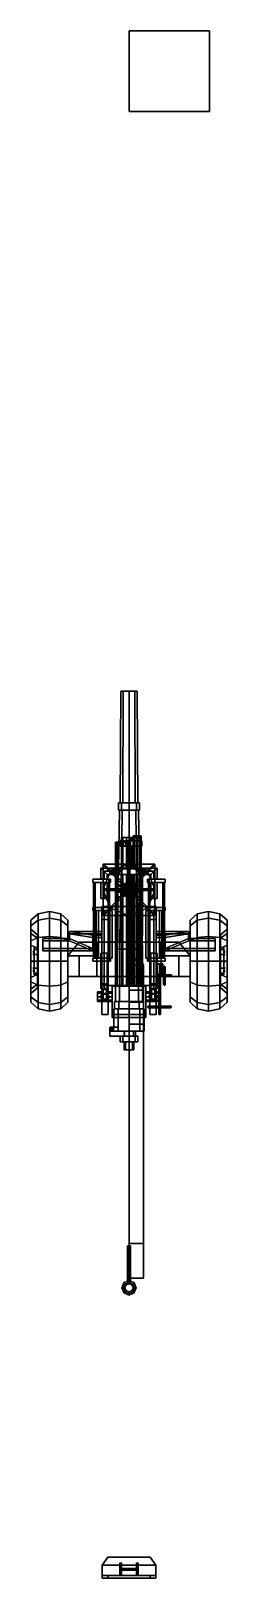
# Model space of a CAD drawing. Header units: millimetres. Extents: x -1.2 to 1.2, y -7.7 to 11.6.
import ezdxf

# ---------------------------------------------------------------- set-up
doc = ezdxf.new("R2010")
doc.units = ezdxf.units.MM
for name, color, linetype in [('CYLYNDER1', 1, 'Continuous'), ('cylynder2', 3, 'Continuous'), ('gun', 1, 'Continuous'), ('pad', 2, 'Continuous'), ('sleeve', 5, 'Continuous'), ('spade', 4, 'Continuous'), ('support1', 6, 'Continuous'), ('support2', 3, 'Continuous'), ('towing_ring', 1, 'Continuous'), ('trail1', 6, 'Continuous'), ('turret', 2, 'Continuous'), ('wheels', 2, 'Continuous')]:
    doc.layers.add(name, color=color, linetype=linetype)

msp = doc.modelspace()

# ---------------------------------------------------------------- linework, layer by layer
for points in [[(1, 11.57, -2), (1, 11.57, -3), (0, 11.57, -3), (0, 11.57, -2)], [(1, 11.57, -3), (1, 10.57, -3), (0, 10.57, -3), (0, 11.57, -3)], [(0, 11.57, -3), (0, 10.57, -3), (0, 10.57, -2), (0, 11.57, -2)], [(0, 11.57, -2), (0, 10.57, -2), (1, 10.57, -2), (1, 11.57, -2)], [(1, 10.57, -2), (1, 10.57, -3), (1, 11.57, -3), (1, 11.57, -2)], [(0, 10.57, -2), (0, 10.57, -3), (1, 10.57, -3), (1, 10.57, -2)], [(-0.14, 0.99, 0.64), (-0.14, 0.93, 0.57), (-0.14, 0.86, 0.7), (-0.14, 0.86, 0.81)], [(-0.09, 0.99, 0.64), (-0.09, 0.93, 0.57), (-0.14, 0.93, 0.57), (-0.14, 0.99, 0.64)], [(-0.14, 0.99, 0.81), (-0.14, 0.99, 0.64), (-0.14, 0.86, 0.81), (-0.14, 0.88, 0.84)], [(-0.09, 0.99, 0.81), (-0.09, 0.99, 0.64), (-0.14, 0.99, 0.64), (-0.14, 0.99, 0.81)], [(-0.14, 0.95, 0.84), (-0.14, 0.99, 0.81), (-0.14, 0.88, 0.84)], [(-0.09, 0.95, 0.84), (-0.09, 0.99, 0.81), (-0.14, 0.99, 0.81), (-0.14, 0.95, 0.84)], [(-0.09, 0.86, 0.7), (-0.09, 0.93, 0.57), (-0.09, 0.99, 0.64), (-0.09, 0.86, 0.81)], [(-0.09, 0.86, 0.81), (-0.09, 0.99, 0.64), (-0.09, 0.99, 0.81), (-0.09, 0.88, 0.84)], [(-0.09, 0.88, 0.84), (-0.09, 0.99, 0.81), (-0.09, 0.95, 0.84), (-0.09, 0.88, 0.84)], [(0.09, 0.99, 0.64), (0.09, 0.93, 0.57), (0.09, 0.86, 0.7), (0.09, 0.86, 0.81)], [(0.14, 0.99, 0.81), (0.14, 0.99, 0.64), (0.09, 0.99, 0.64), (0.09, 0.99, 0.81)], [(0.09, 0.99, 0.81), (0.09, 0.99, 0.64), (0.09, 0.86, 0.81), (0.09, 0.88, 0.84)], [(0.14, 0.99, 0.64), (0.14, 0.93, 0.57), (0.09, 0.93, 0.57), (0.09, 0.99, 0.64)], [(0.09, 0.95, 0.84), (0.09, 0.99, 0.81), (0.09, 0.88, 0.84)], [(0.14, 0.95, 0.84), (0.14, 0.99, 0.81), (0.09, 0.99, 0.81), (0.09, 0.95, 0.84)], [(0.14, 0.86, 0.7), (0.14, 0.93, 0.57), (0.14, 0.99, 0.64), (0.14, 0.86, 0.81)], [(0.14, 0.86, 0.81), (0.14, 0.99, 0.64), (0.14, 0.99, 0.81), (0.14, 0.88, 0.84)], [(0.14, 0.88, 0.84), (0.14, 0.99, 0.81), (0.14, 0.95, 0.84), (0.14, 0.88, 0.84)], [(-0.09, 0.88, 0.84), (-0.09, 0.95, 0.84), (-0.14, 0.95, 0.84), (-0.14, 0.88, 0.84)], [(-0.14, 0.93, 0.57), (-0.14, 0.76, 0.47), (-0.14, 0.8, 0.66), (-0.14, 0.86, 0.7)], [(-0.09, 0.93, 0.57), (-0.09, 0.76, 0.47), (-0.14, 0.76, 0.47), (-0.14, 0.93, 0.57)], [(-0.14, 0.88, 0.84), (-0.14, 0.86, 0.81), (-0.09, 0.86, 0.81), (-0.09, 0.88, 0.84)], [(-0.14, 0.86, 0.7), (-0.14, 0.8, 0.66), (-0.09, 0.8, 0.66), (-0.09, 0.86, 0.7)], [(-0.14, 0.86, 0.81), (-0.14, 0.86, 0.7), (-0.09, 0.86, 0.7), (-0.09, 0.86, 0.81)], [(-0.14, 0.76, 0.47), (-0.14, 0.24, 0.47), (-0.14, 0.24, 0.66), (-0.14, 0.8, 0.66)], [(-0.14, 0.8, 0.66), (-0.14, 0.24, 0.66), (-0.09, 0.24, 0.66), (-0.09, 0.8, 0.66)], [(-0.09, 0.8, 0.66), (-0.09, 0.76, 0.47), (-0.09, 0.93, 0.57), (-0.09, 0.86, 0.7)], [(-0.09, 0.24, 0.66), (-0.09, 0.24, 0.47), (-0.09, 0.76, 0.47), (-0.09, 0.8, 0.66)], [(0.14, 0.88, 0.84), (0.14, 0.95, 0.84), (0.09, 0.95, 0.84), (0.09, 0.88, 0.84)], [(0.09, 0.93, 0.57), (0.09, 0.76, 0.47), (0.09, 0.8, 0.66), (0.09, 0.86, 0.7)], [(0.14, 0.93, 0.57), (0.14, 0.76, 0.47), (0.09, 0.76, 0.47), (0.09, 0.93, 0.57)], [(0.09, 0.88, 0.84), (0.09, 0.86, 0.81), (0.14, 0.86, 0.81), (0.14, 0.88, 0.84)], [(0.09, 0.86, 0.81), (0.09, 0.86, 0.7), (0.14, 0.86, 0.7), (0.14, 0.86, 0.81)], [(0.09, 0.86, 0.7), (0.09, 0.8, 0.66), (0.14, 0.8, 0.66), (0.14, 0.86, 0.7)], [(0.09, 0.76, 0.47), (0.09, 0.24, 0.47), (0.09, 0.24, 0.66), (0.09, 0.8, 0.66)], [(0.09, 0.8, 0.66), (0.09, 0.24, 0.66), (0.14, 0.24, 0.66), (0.14, 0.8, 0.66)], [(0.14, 0.8, 0.66), (0.14, 0.76, 0.47), (0.14, 0.93, 0.57), (0.14, 0.86, 0.7)], [(0.14, 0.24, 0.66), (0.14, 0.24, 0.47), (0.14, 0.76, 0.47), (0.14, 0.8, 0.66)], [(-0.09, 0.76, 0.47), (-0.09, 0.24, 0.47), (-0.14, 0.24, 0.47), (-0.14, 0.76, 0.47)], [(0.14, 0.76, 0.47), (0.14, 0.24, 0.47), (0.09, 0.24, 0.47), (0.09, 0.76, 0.47)], [(-0.76, 0.07, 0.56), (-0.76, 0.07, 0.6), (-0.62, 0.24, 0.6), (-0.62, 0.24, 0.56)], [(-0.4, 0.24, 0.56), (-0.4, 0.07, 0.56), (-0.76, 0.07, 0.56), (-0.62, 0.24, 0.56)], [(-0.62, 0.24, 0.6), (-0.76, 0.07, 0.6), (-0.4, 0.07, 0.6), (-0.4, 0.24, 0.6)], [(-0.62, 0.24, 0.56), (-0.62, 0.24, 0.6), (-0.4, 0.24, 0.6), (-0.4, 0.24, 0.56)], [(-0.4, 0.24, 0.38), (-0.4, 0.07, 0.38), (-0.4, 0.07, 0.56), (-0.4, 0.24, 0.56)], [(0.14, 0.24, 0.47), (0.4, 0.24, 0.38), (-0.4, 0.24, 0.38), (-0.14, 0.24, 0.47)], [(0.4, 0.24, 0.38), (0.4, -0.19, 0.38), (-0.4, -0.19, 0.38), (-0.4, 0.24, 0.38)], [(-0.4, 0.24, 0.79), (-0.4, -0.19, 0.79), (0.4, -0.19, 0.79), (0.4, 0.24, 0.79)], [(-0.4, 0.24, 0.6), (-0.4, 0.07, 0.6), (-0.4, 0.07, 0.76), (-0.4, 0.24, 0.79)], [(-0.4, 0.07, 0.76), (-0.4, -0.19, 0.76), (-0.4, -0.19, 0.79), (-0.4, 0.24, 0.79)], [(0.4, 0.24, 0.79), (0.14, 0.24, 0.66), (-0.14, 0.24, 0.66), (-0.4, 0.24, 0.79)], [(-0.14, 0.24, 0.47), (-0.4, 0.24, 0.38), (-0.4, 0.24, 0.79), (-0.14, 0.24, 0.66)], [(0.09, 0.24, 0.66), (0.09, 0.24, 0.47), (-0.09, 0.24, 0.47), (-0.09, 0.24, 0.66)], [(0.4, 0.24, 0.79), (0.4, 0.24, 0.38), (0.14, 0.24, 0.47), (0.14, 0.24, 0.66)], [(0.4, 0.07, 0.56), (0.4, 0.07, 0.38), (0.4, 0.24, 0.38), (0.4, 0.24, 0.56)], [(0.62, 0.24, 0.6), (0.62, 0.24, 0.56), (0.4, 0.24, 0.56), (0.4, 0.24, 0.6)], [(0.62, 0.24, 0.56), (0.76, 0.07, 0.56), (0.4, 0.07, 0.56), (0.4, 0.24, 0.56)], [(0.4, 0.24, 0.6), (0.4, 0.07, 0.6), (0.76, 0.07, 0.6), (0.62, 0.24, 0.6)], [(0.4, 0.07, 0.76), (0.4, 0.07, 0.6), (0.4, 0.24, 0.6), (0.4, 0.24, 0.79)], [(0.4, 0.24, 0.79), (0.4, -0.19, 0.79), (0.4, -0.19, 0.76), (0.4, 0.07, 0.76)], [(0.76, 0.07, 0.6), (0.76, 0.07, 0.56), (0.62, 0.24, 0.56), (0.62, 0.24, 0.6)], [(-0.76, 0.07, 0.45), (-0.76, 0.07, 0.69), (-0.62, 0.07, 0.76), (-0.62, 0.07, 0.38)], [(-0.76, -0.19, 0.45), (-0.76, -0.19, 0.69), (-0.76, 0.07, 0.69), (-0.76, 0.07, 0.45)], [(-0.76, 0.07, 0.69), (-0.76, -0.19, 0.69), (-0.62, -0.19, 0.76), (-0.62, 0.07, 0.76)], [(-0.62, 0.07, 0.38), (-0.62, -0.19, 0.38), (-0.76, -0.19, 0.45), (-0.76, 0.07, 0.45)], [(-0.62, 0.07, 0.38), (-0.62, 0.07, 0.76), (-0.4, 0.07, 0.76), (-0.4, 0.07, 0.38)], [(-0.62, 0.07, 0.76), (-0.62, -0.19, 0.76), (-0.4, -0.19, 0.76), (-0.4, 0.07, 0.76)], [(-0.4, 0.07, 0.38), (-0.4, -0.19, 0.38), (-0.62, -0.19, 0.38), (-0.62, 0.07, 0.38)], [(0.62, 0.07, 0.76), (0.62, 0.07, 0.38), (0.4, 0.07, 0.38), (0.4, 0.07, 0.76)], [(0.62, 0.07, 0.38), (0.62, -0.19, 0.38), (0.4, -0.19, 0.38), (0.4, 0.07, 0.38)], [(0.4, 0.07, 0.76), (0.4, -0.19, 0.76), (0.62, -0.19, 0.76), (0.62, 0.07, 0.76)], [(0.76, 0.07, 0.69), (0.76, 0.07, 0.45), (0.62, 0.07, 0.38), (0.62, 0.07, 0.76)], [(0.76, 0.07, 0.45), (0.76, -0.19, 0.45), (0.62, -0.19, 0.38), (0.62, 0.07, 0.38)], [(0.62, 0.07, 0.76), (0.62, -0.19, 0.76), (0.76, -0.19, 0.69), (0.76, 0.07, 0.69)], [(0.76, -0.19, 0.69), (0.76, -0.19, 0.45), (0.76, 0.07, 0.45), (0.76, 0.07, 0.69)], [(-0.62, -0.19, 0.38), (-0.62, -0.19, 0.76), (-0.76, -0.19, 0.69), (-0.76, -0.19, 0.45)], [(-0.4, -0.19, 0.38), (-0.4, -0.19, 0.76), (-0.62, -0.19, 0.76), (-0.62, -0.19, 0.38)], [(-0.4, -0.19, 0.79), (-0.4, -0.19, 0.38), (0.4, -0.19, 0.38), (0.4, -0.19, 0.79)], [(0.4, -0.19, 0.76), (0.4, -0.19, 0.38), (0.62, -0.19, 0.38), (0.62, -0.19, 0.76)], [(0.62, -0.19, 0.76), (0.62, -0.19, 0.38), (0.76, -0.19, 0.45), (0.76, -0.19, 0.69)]]:
    msp.add_3dface(points)
at = {"layer": 'CYLYNDER1'}
for points in [[(-0.21, 1.12, 1.35), (-0.21, 1.16, 1.31), (-0.35, 1.16, 1.31), (-0.31, 1.12, 1.35)], [(-0.21, 1.16, 1.31), (-0.21, 1.12, 1.27), (-0.31, 1.12, 1.27), (-0.35, 1.16, 1.31)], [(-0.31, 1.12, 1.35), (-0.35, 1.16, 1.31), (-0.35, 1.02, 1.31), (-0.31, 1.02, 1.35)], [(-0.35, 1.16, 1.31), (-0.31, 1.12, 1.27), (-0.31, 1.02, 1.27), (-0.35, 1.02, 1.31)], [(0.21, 1.16, 1.31), (0.21, 1.12, 1.35), (0.31, 1.12, 1.35), (0.35, 1.16, 1.31)], [(0.21, 1.12, 1.27), (0.21, 1.16, 1.31), (0.35, 1.16, 1.31), (0.31, 1.12, 1.27)], [(0.35, 1.16, 1.31), (0.31, 1.12, 1.35), (0.31, 1.02, 1.35), (0.35, 1.02, 1.31)], [(0.31, 1.12, 1.27), (0.35, 1.16, 1.31), (0.35, 1.02, 1.31), (0.31, 1.02, 1.27)], [(-0.251, 1.02, 1.438), (-0.23, 1.02, 1.425), (-0.45, 1.02, 1.298), (-0.45, 1.02, 1.322)], [(-0.23, 1.02, 1.425), (-0.23, 1.02, 1.195), (-0.251, 1.02, 1.182), (-0.45, 1.02, 1.298)], [(-0.45, 1.02, 1.322), (-0.45, 0.98, 1.322), (-0.251, 0.98, 1.438), (-0.251, 1.02, 1.438)], [(-0.45, 1.02, 1.298), (-0.45, 0.98, 1.298), (-0.45, 0.98, 1.322), (-0.45, 1.02, 1.322)], [(-0.251, 1.02, 1.182), (-0.251, 0.98, 1.182), (-0.45, 0.98, 1.298), (-0.45, 1.02, 1.298)], [(-0.23, 0.98, 1.425), (-0.251, 0.98, 1.438), (-0.45, 0.98, 1.322), (-0.45, 0.98, 1.298)], [(-0.23, 0.98, 1.195), (-0.23, 0.98, 1.425), (-0.45, 0.98, 1.298), (-0.251, 0.98, 1.182)], [(-0.43, 0.98, 1.32), (-0.44, 0.98, 1.31), (-0.44, 0.04, 1.31), (-0.43, 0.04, 1.32)], [(-0.44, 0.98, 1.31), (-0.43, 0.98, 1.3), (-0.43, 0.04, 1.3), (-0.44, 0.04, 1.31)], [(-0.42, 0.98, 1.31), (-0.43, 0.98, 1.32), (-0.43, 0.04, 1.32), (-0.42, 0.04, 1.31)], [(-0.43, 0.98, 1.3), (-0.42, 0.98, 1.31), (-0.42, 0.04, 1.31), (-0.43, 0.04, 1.3)], [(-0.31, 0.98, 1.35), (-0.35, 0.98, 1.31), (-0.35, 0.78, 1.31), (-0.31, 0.78, 1.35)], [(-0.35, 0.98, 1.31), (-0.31, 0.98, 1.27), (-0.31, 0.78, 1.27), (-0.35, 0.78, 1.31)], [(-0.21, 1.08, 1.31), (-0.21, 1.12, 1.35), (-0.31, 1.12, 1.35), (-0.27, 1.08, 1.31)], [(-0.21, 1.12, 1.27), (-0.21, 1.08, 1.31), (-0.27, 1.08, 1.31), (-0.31, 1.12, 1.27)], [(-0.27, 1.08, 1.31), (-0.31, 1.12, 1.35), (-0.31, 1.02, 1.35), (-0.27, 1.02, 1.31)], [(-0.31, 1.12, 1.27), (-0.27, 1.08, 1.31), (-0.27, 1.02, 1.31), (-0.31, 1.02, 1.27)], [(-0.27, 0.98, 1.31), (-0.31, 0.98, 1.35), (-0.31, 0.78, 1.35), (-0.27, 0.78, 1.31)], [(-0.31, 0.98, 1.27), (-0.27, 0.98, 1.31), (-0.27, 0.78, 1.31), (-0.31, 0.78, 1.27)], [(-0.259, 0.98, 1.419), (-0.255, 0.98, 1.405), (-0.255, 0.04, 1.405), (-0.259, 0.04, 1.419)], [(-0.245, 0.98, 1.423), (-0.259, 0.98, 1.419), (-0.259, 0.04, 1.419), (-0.245, 0.04, 1.423)], [(-0.259, 0.98, 1.201), (-0.245, 0.98, 1.197), (-0.245, 0.04, 1.197), (-0.259, 0.04, 1.201)], [(-0.255, 0.98, 1.215), (-0.259, 0.98, 1.201), (-0.259, 0.04, 1.201), (-0.255, 0.04, 1.215)], [(-0.255, 0.98, 1.405), (-0.241, 0.98, 1.409), (-0.241, 0.04, 1.409), (-0.255, 0.04, 1.405)], [(-0.241, 0.98, 1.211), (-0.255, 0.98, 1.215), (-0.255, 0.04, 1.215), (-0.241, 0.04, 1.211)], [(-0.251, 1.02, 1.438), (-0.251, 0.98, 1.438), (-0.23, 0.98, 1.425), (-0.23, 1.02, 1.425)], [(-0.23, 1.02, 1.195), (-0.23, 0.98, 1.195), (-0.251, 0.98, 1.182), (-0.251, 1.02, 1.182)], [(-0.241, 0.98, 1.409), (-0.245, 0.98, 1.423), (-0.245, 0.04, 1.423), (-0.241, 0.04, 1.409)], [(-0.245, 0.98, 1.197), (-0.241, 0.98, 1.211), (-0.241, 0.04, 1.211), (-0.245, 0.04, 1.197)], [(-0.23, 1.02, 1.425), (-0.23, 0.98, 1.425), (-0.23, 0.98, 1.195), (-0.23, 1.02, 1.195)], [(0.21, 1.12, 1.35), (0.21, 1.08, 1.31), (0.27, 1.08, 1.31), (0.31, 1.12, 1.35)], [(0.21, 1.08, 1.31), (0.21, 1.12, 1.27), (0.31, 1.12, 1.27), (0.27, 1.08, 1.31)], [(0.23, 1.02, 1.195), (0.23, 0.98, 1.195), (0.23, 0.98, 1.425), (0.23, 1.02, 1.425)], [(0.23, 1.02, 1.425), (0.23, 0.98, 1.425), (0.251, 0.98, 1.438), (0.251, 1.02, 1.438)], [(0.251, 1.02, 1.182), (0.251, 0.98, 1.182), (0.23, 0.98, 1.195), (0.23, 1.02, 1.195)], [(0.23, 1.02, 1.195), (0.23, 1.02, 1.425), (0.251, 1.02, 1.438), (0.45, 1.02, 1.322)], [(0.251, 1.02, 1.182), (0.23, 1.02, 1.195), (0.45, 1.02, 1.322), (0.45, 1.02, 1.298)], [(0.23, 0.98, 1.425), (0.23, 0.98, 1.195), (0.45, 0.98, 1.322), (0.251, 0.98, 1.438)], [(0.23, 0.98, 1.195), (0.251, 0.98, 1.182), (0.45, 0.98, 1.298), (0.45, 0.98, 1.322)], [(0.255, 0.98, 1.215), (0.241, 0.98, 1.211), (0.241, 0.04, 1.211), (0.255, 0.04, 1.215)], [(0.241, 0.98, 1.211), (0.245, 0.98, 1.197), (0.245, 0.04, 1.197), (0.241, 0.04, 1.211)], [(0.245, 0.98, 1.423), (0.241, 0.98, 1.409), (0.241, 0.04, 1.409), (0.245, 0.04, 1.423)], [(0.241, 0.98, 1.409), (0.255, 0.98, 1.405), (0.255, 0.04, 1.405), (0.241, 0.04, 1.409)], [(0.245, 0.98, 1.197), (0.259, 0.98, 1.201), (0.259, 0.04, 1.201), (0.245, 0.04, 1.197)], [(0.259, 0.98, 1.419), (0.245, 0.98, 1.423), (0.245, 0.04, 1.423), (0.259, 0.04, 1.419)], [(0.251, 1.02, 1.438), (0.251, 0.98, 1.438), (0.45, 0.98, 1.322), (0.45, 1.02, 1.322)], [(0.45, 1.02, 1.298), (0.45, 0.98, 1.298), (0.251, 0.98, 1.182), (0.251, 1.02, 1.182)], [(0.259, 0.98, 1.201), (0.255, 0.98, 1.215), (0.255, 0.04, 1.215), (0.259, 0.04, 1.201)], [(0.255, 0.98, 1.405), (0.259, 0.98, 1.419), (0.259, 0.04, 1.419), (0.255, 0.04, 1.405)], [(0.31, 1.12, 1.35), (0.27, 1.08, 1.31), (0.27, 1.02, 1.31), (0.31, 1.02, 1.35)], [(0.27, 1.08, 1.31), (0.31, 1.12, 1.27), (0.31, 1.02, 1.27), (0.27, 1.02, 1.31)], [(0.31, 0.98, 1.35), (0.27, 0.98, 1.31), (0.27, 0.78, 1.31), (0.31, 0.78, 1.35)], [(0.27, 0.98, 1.31), (0.31, 0.98, 1.27), (0.31, 0.78, 1.27), (0.27, 0.78, 1.31)], [(0.35, 0.98, 1.31), (0.31, 0.98, 1.35), (0.31, 0.78, 1.35), (0.35, 0.78, 1.31)], [(0.31, 0.98, 1.27), (0.35, 0.98, 1.31), (0.35, 0.78, 1.31), (0.31, 0.78, 1.27)], [(0.43, 0.98, 1.32), (0.42, 0.98, 1.31), (0.42, 0.04, 1.31), (0.43, 0.04, 1.32)], [(0.42, 0.98, 1.31), (0.43, 0.98, 1.3), (0.43, 0.04, 1.3), (0.42, 0.04, 1.31)], [(0.44, 0.98, 1.31), (0.43, 0.98, 1.32), (0.43, 0.04, 1.32), (0.44, 0.04, 1.31)], [(0.43, 0.98, 1.3), (0.44, 0.98, 1.31), (0.44, 0.04, 1.31), (0.43, 0.04, 1.3)], [(0.45, 1.02, 1.322), (0.45, 0.98, 1.322), (0.45, 0.98, 1.298), (0.45, 1.02, 1.298)], [(-0.31, 0.78, 1.27), (-0.27, 0.78, 1.31), (-0.31, 0.78, 1.35), (-0.35, 0.78, 1.31)], [(0.31, 0.78, 1.35), (0.27, 0.78, 1.31), (0.31, 0.78, 1.27), (0.35, 0.78, 1.31)], [(-0.45, 0.67, 1.322), (-0.45, 0.63, 1.322), (-0.251, 0.63, 1.438), (-0.251, 0.67, 1.438)], [(-0.251, 0.67, 1.438), (-0.23, 0.67, 1.425), (-0.45, 0.67, 1.298), (-0.45, 0.67, 1.322)], [(-0.23, 0.67, 1.425), (-0.23, 0.67, 1.195), (-0.251, 0.67, 1.182), (-0.45, 0.67, 1.298)], [(-0.251, 0.67, 1.182), (-0.251, 0.63, 1.182), (-0.45, 0.63, 1.298), (-0.45, 0.67, 1.298)], [(-0.45, 0.67, 1.298), (-0.45, 0.63, 1.298), (-0.45, 0.63, 1.322), (-0.45, 0.67, 1.322)], [(-0.23, 0.63, 1.425), (-0.251, 0.63, 1.438), (-0.45, 0.63, 1.322), (-0.45, 0.63, 1.298)], [(-0.23, 0.63, 1.195), (-0.23, 0.63, 1.425), (-0.45, 0.63, 1.298), (-0.251, 0.63, 1.182)], [(-0.381, 0.63, 1.381), (-0.41, 0.63, 1.31), (-0.41, 0.04, 1.31), (-0.381, 0.04, 1.381)], [(-0.41, 0.63, 1.31), (-0.381, 0.63, 1.239), (-0.381, 0.04, 1.239), (-0.41, 0.04, 1.31)], [(-0.303, 0.63, 1.407), (-0.391, 0.63, 1.356), (-0.381, 0.63, 1.381), (-0.31, 0.63, 1.41)], [(-0.391, 0.63, 1.264), (-0.303, 0.63, 1.213), (-0.31, 0.63, 1.21), (-0.381, 0.63, 1.239)], [(-0.31, 0.63, 1.41), (-0.381, 0.63, 1.381), (-0.381, 0.04, 1.381), (-0.31, 0.04, 1.41)], [(-0.381, 0.63, 1.239), (-0.31, 0.63, 1.21), (-0.31, 0.04, 1.21), (-0.381, 0.04, 1.239)], [(-0.239, 0.63, 1.381), (-0.31, 0.63, 1.41), (-0.31, 0.04, 1.41), (-0.239, 0.04, 1.381)], [(-0.31, 0.63, 1.21), (-0.239, 0.63, 1.239), (-0.239, 0.04, 1.239), (-0.31, 0.04, 1.21)], [(-0.251, 0.67, 1.438), (-0.251, 0.63, 1.438), (-0.23, 0.63, 1.425), (-0.23, 0.67, 1.425)], [(-0.23, 0.67, 1.195), (-0.23, 0.63, 1.195), (-0.251, 0.63, 1.182), (-0.251, 0.67, 1.182)], [(-0.21, 0.63, 1.31), (-0.239, 0.63, 1.381), (-0.239, 0.04, 1.381), (-0.21, 0.04, 1.31)], [(-0.239, 0.63, 1.239), (-0.21, 0.63, 1.31), (-0.21, 0.04, 1.31), (-0.239, 0.04, 1.239)], [(-0.23, 0.67, 1.425), (-0.23, 0.63, 1.425), (-0.23, 0.63, 1.195), (-0.23, 0.67, 1.195)], [(-0.23, 0.63, 1.358), (-0.23, 0.63, 1.358), (-0.21, 0.63, 1.31), (-0.23, 0.63, 1.262)], [(0.239, 0.63, 1.381), (0.21, 0.63, 1.31), (0.21, 0.04, 1.31), (0.239, 0.04, 1.381)], [(0.21, 0.63, 1.31), (0.239, 0.63, 1.239), (0.239, 0.04, 1.239), (0.21, 0.04, 1.31)], [(0.23, 0.63, 1.262), (0.23, 0.63, 1.262), (0.21, 0.63, 1.31), (0.23, 0.63, 1.358)], [(0.23, 0.67, 1.195), (0.23, 0.63, 1.195), (0.23, 0.63, 1.425), (0.23, 0.67, 1.425)], [(0.23, 0.67, 1.195), (0.23, 0.67, 1.425), (0.251, 0.67, 1.438), (0.45, 0.67, 1.322)], [(0.251, 0.67, 1.182), (0.23, 0.67, 1.195), (0.45, 0.67, 1.322), (0.45, 0.67, 1.298)], [(0.251, 0.67, 1.182), (0.251, 0.63, 1.182), (0.23, 0.63, 1.195), (0.23, 0.67, 1.195)], [(0.23, 0.67, 1.425), (0.23, 0.63, 1.425), (0.251, 0.63, 1.438), (0.251, 0.67, 1.438)], [(0.23, 0.63, 1.425), (0.23, 0.63, 1.195), (0.45, 0.63, 1.322), (0.251, 0.63, 1.438)], [(0.23, 0.63, 1.195), (0.251, 0.63, 1.182), (0.45, 0.63, 1.298), (0.45, 0.63, 1.322)], [(0.31, 0.63, 1.41), (0.239, 0.63, 1.381), (0.239, 0.04, 1.381), (0.31, 0.04, 1.41)], [(0.239, 0.63, 1.239), (0.31, 0.63, 1.21), (0.31, 0.04, 1.21), (0.239, 0.04, 1.239)], [(0.45, 0.67, 1.298), (0.45, 0.63, 1.298), (0.251, 0.63, 1.182), (0.251, 0.67, 1.182)], [(0.251, 0.67, 1.438), (0.251, 0.63, 1.438), (0.45, 0.63, 1.322), (0.45, 0.67, 1.322)], [(0.391, 0.63, 1.356), (0.303, 0.63, 1.407), (0.31, 0.63, 1.41), (0.381, 0.63, 1.381)], [(0.303, 0.63, 1.213), (0.391, 0.63, 1.264), (0.381, 0.63, 1.239), (0.31, 0.63, 1.21)], [(0.381, 0.63, 1.381), (0.31, 0.63, 1.41), (0.31, 0.04, 1.41), (0.381, 0.04, 1.381)], [(0.31, 0.63, 1.21), (0.381, 0.63, 1.239), (0.381, 0.04, 1.239), (0.31, 0.04, 1.21)], [(0.41, 0.63, 1.31), (0.381, 0.63, 1.381), (0.381, 0.04, 1.381), (0.41, 0.04, 1.31)], [(0.381, 0.63, 1.239), (0.41, 0.63, 1.31), (0.41, 0.04, 1.31), (0.381, 0.04, 1.239)], [(0.45, 0.67, 1.322), (0.45, 0.63, 1.322), (0.45, 0.63, 1.298), (0.45, 0.67, 1.298)], [(-0.45, 0.04, 1.322), (-0.45, 0, 1.322), (-0.251, 0, 1.438), (-0.251, 0.04, 1.438)], [(-0.23, 0.04, 1.425), (-0.23, 0.04, 1.195), (-0.251, 0.04, 1.182), (-0.45, 0.04, 1.298)], [(-0.251, 0.04, 1.438), (-0.23, 0.04, 1.425), (-0.45, 0.04, 1.298), (-0.45, 0.04, 1.322)], [(-0.251, 0.04, 1.182), (-0.251, 0, 1.182), (-0.45, 0, 1.298), (-0.45, 0.04, 1.298)], [(-0.45, 0.04, 1.298), (-0.45, 0, 1.298), (-0.45, 0, 1.322), (-0.45, 0.04, 1.322)], [(-0.23, 0, 1.195), (-0.23, 0, 1.425), (-0.45, 0, 1.298), (-0.251, 0, 1.182)], [(-0.23, 0, 1.425), (-0.251, 0, 1.438), (-0.45, 0, 1.322), (-0.45, 0, 1.298)], [(-0.31, 0.04, 1.41), (-0.381, 0.04, 1.381), (-0.391, 0.04, 1.356), (-0.303, 0.04, 1.407)], [(-0.381, 0.04, 1.239), (-0.31, 0.04, 1.21), (-0.303, 0.04, 1.213), (-0.391, 0.04, 1.264)], [(-0.251, 0.04, 1.438), (-0.251, 0, 1.438), (-0.23, 0, 1.425), (-0.23, 0.04, 1.425)], [(-0.23, 0.04, 1.195), (-0.23, 0, 1.195), (-0.251, 0, 1.182), (-0.251, 0.04, 1.182)], [(-0.23, 0.04, 1.425), (-0.23, 0, 1.425), (-0.23, 0, 1.195), (-0.23, 0.04, 1.195)], [(-0.23, 0.04, 1.262), (-0.21, 0.04, 1.31), (-0.23, 0.04, 1.358), (-0.23, 0.04, 1.262)], [(0.23, 0.04, 1.358), (0.21, 0.04, 1.31), (0.23, 0.04, 1.262), (0.23, 0.04, 1.358)], [(0.251, 0.04, 1.182), (0.23, 0.04, 1.195), (0.45, 0.04, 1.322), (0.45, 0.04, 1.298)], [(0.23, 0.04, 1.195), (0.23, 0.04, 1.425), (0.251, 0.04, 1.438), (0.45, 0.04, 1.322)], [(0.23, 0.04, 1.195), (0.23, 0, 1.195), (0.23, 0, 1.425), (0.23, 0.04, 1.425)], [(0.251, 0.04, 1.182), (0.251, 0, 1.182), (0.23, 0, 1.195), (0.23, 0.04, 1.195)], [(0.23, 0.04, 1.425), (0.23, 0, 1.425), (0.251, 0, 1.438), (0.251, 0.04, 1.438)], [(0.23, 0, 1.195), (0.251, 0, 1.182), (0.45, 0, 1.298), (0.45, 0, 1.322)], [(0.23, 0, 1.425), (0.23, 0, 1.195), (0.45, 0, 1.322), (0.251, 0, 1.438)], [(0.45, 0.04, 1.298), (0.45, 0, 1.298), (0.251, 0, 1.182), (0.251, 0.04, 1.182)], [(0.251, 0.04, 1.438), (0.251, 0, 1.438), (0.45, 0, 1.322), (0.45, 0.04, 1.322)], [(0.31, 0.04, 1.21), (0.381, 0.04, 1.239), (0.391, 0.04, 1.264), (0.303, 0.04, 1.213)], [(0.381, 0.04, 1.381), (0.31, 0.04, 1.41), (0.303, 0.04, 1.407), (0.391, 0.04, 1.356)], [(0.45, 0.04, 1.322), (0.45, 0, 1.322), (0.45, 0, 1.298), (0.45, 0.04, 1.298)]]:
    msp.add_3dface(points, dxfattribs=at)
at = {"layer": 'cylynder2'}
for points in [[(-0.31, 0.1, 1.74), (-0.35, 0.1, 1.7), (-0.35, -0.34, 1.7), (-0.31, -0.34, 1.74)], [(-0.35, 0.1, 1.7), (-0.31, 0.1, 1.66), (-0.31, -0.34, 1.66), (-0.35, -0.34, 1.7)], [(-0.27, 0.1, 1.7), (-0.31, 0.1, 1.74), (-0.31, -0.34, 1.74), (-0.27, -0.34, 1.7)], [(-0.31, 0.1, 1.66), (-0.27, 0.1, 1.7), (-0.27, -0.34, 1.7), (-0.31, -0.34, 1.66)], [(0.31, 0.1, 1.74), (0.27, 0.1, 1.7), (0.27, -0.34, 1.7), (0.31, -0.34, 1.74)], [(0.27, 0.1, 1.7), (0.31, 0.1, 1.66), (0.31, -0.34, 1.66), (0.27, -0.34, 1.7)], [(0.35, 0.1, 1.7), (0.31, 0.1, 1.74), (0.31, -0.34, 1.74), (0.35, -0.34, 1.7)], [(0.31, 0.1, 1.66), (0.35, 0.1, 1.7), (0.35, -0.34, 1.7), (0.31, -0.34, 1.66)], [(-0.35, -0.34, 1.7), (-0.35, -0.34, 1.7), (-0.32, -0.34, 1.67), (-0.32, -0.34, 1.73)], [(-0.32, -0.49, 1.7), (-0.32, -0.47, 1.75), (-0.32, -0.41, 1.77), (-0.32, -0.34, 1.75)], [(-0.28, -0.34, 1.75), (-0.28, -0.34, 1.65), (-0.32, -0.34, 1.65), (-0.32, -0.34, 1.75)], [(-0.32, -0.34, 1.75), (-0.32, -0.34, 1.65), (-0.32, -0.49, 1.7)], [(-0.32, -0.34, 1.75), (-0.32, -0.41, 1.77), (-0.28, -0.41, 1.77), (-0.28, -0.34, 1.75)], [(-0.28, -0.34, 1.65), (-0.28, -0.41, 1.63), (-0.32, -0.41, 1.63), (-0.32, -0.34, 1.65)], [(-0.32, -0.41, 1.63), (-0.32, -0.47, 1.65), (-0.32, -0.49, 1.7), (-0.32, -0.34, 1.65)], [(-0.28, -0.41, 1.77), (-0.28, -0.47, 1.75), (-0.28, -0.49, 1.7), (-0.28, -0.34, 1.75)], [(-0.28, -0.49, 1.7), (-0.28, -0.49, 1.7), (-0.28, -0.34, 1.65), (-0.28, -0.34, 1.75)], [(-0.27, -0.34, 1.7), (-0.28, -0.34, 1.71), (-0.28, -0.34, 1.69), (-0.27, -0.34, 1.7)], [(-0.28, -0.49, 1.7), (-0.28, -0.47, 1.65), (-0.28, -0.41, 1.63), (-0.28, -0.34, 1.65)], [(0.27, -0.34, 1.7), (0.28, -0.34, 1.69), (0.28, -0.34, 1.71), (0.27, -0.34, 1.7)], [(0.28, -0.49, 1.7), (0.28, -0.47, 1.75), (0.28, -0.41, 1.77), (0.28, -0.34, 1.75)], [(0.28, -0.34, 1.75), (0.28, -0.41, 1.77), (0.32, -0.41, 1.77), (0.32, -0.34, 1.75)], [(0.28, -0.41, 1.63), (0.28, -0.47, 1.65), (0.28, -0.49, 1.7), (0.28, -0.34, 1.65)], [(0.32, -0.34, 1.65), (0.32, -0.41, 1.63), (0.28, -0.41, 1.63), (0.28, -0.34, 1.65)], [(0.28, -0.34, 1.65), (0.28, -0.34, 1.75), (0.32, -0.34, 1.75), (0.32, -0.34, 1.65)], [(0.28, -0.49, 1.7), (0.28, -0.49, 1.7), (0.28, -0.34, 1.75), (0.28, -0.34, 1.65)], [(0.32, -0.41, 1.77), (0.32, -0.47, 1.75), (0.32, -0.49, 1.7), (0.32, -0.34, 1.75)], [(0.32, -0.49, 1.7), (0.32, -0.47, 1.65), (0.32, -0.41, 1.63), (0.32, -0.34, 1.65)], [(0.32, -0.34, 1.65), (0.32, -0.34, 1.75), (0.32, -0.49, 1.7)], [(0.35, -0.34, 1.7), (0.35, -0.34, 1.7), (0.32, -0.34, 1.73), (0.32, -0.34, 1.67)], [(-0.35, -0.44, 1.68), (-0.35, -0.46, 1.7), (-0.35, -0.44, 1.72), (-0.35, -0.42, 1.7)], [(-0.35, -0.42, 1.7), (-0.35, -0.44, 1.72), (-0.34, -0.44, 1.72), (-0.34, -0.42, 1.7)], [(-0.35, -0.44, 1.68), (-0.35, -0.42, 1.7), (-0.34, -0.42, 1.7), (-0.34, -0.44, 1.68)], [(-0.35, -0.44, 1.72), (-0.35, -0.46, 1.7), (-0.34, -0.46, 1.7), (-0.34, -0.44, 1.72)], [(-0.35, -0.46, 1.7), (-0.35, -0.44, 1.68), (-0.34, -0.44, 1.68), (-0.34, -0.46, 1.7)], [(-0.32, -0.41, 1.77), (-0.32, -0.47, 1.75), (-0.28, -0.47, 1.75), (-0.28, -0.41, 1.77)], [(-0.28, -0.41, 1.63), (-0.28, -0.47, 1.65), (-0.32, -0.47, 1.65), (-0.32, -0.41, 1.63)], [(-0.28, -0.49, 1.7), (-0.28, -0.47, 1.75), (-0.32, -0.47, 1.75), (-0.32, -0.49, 1.7)], [(-0.32, -0.49, 1.7), (-0.32, -0.47, 1.65), (-0.28, -0.47, 1.65), (-0.28, -0.49, 1.7)], [(-0.25, -0.44, 1.72), (-0.25, -0.42, 1.7), (-0.26, -0.42, 1.7), (-0.26, -0.44, 1.72)], [(-0.25, -0.42, 1.7), (-0.25, -0.44, 1.68), (-0.26, -0.44, 1.68), (-0.26, -0.42, 1.7)], [(-0.25, -0.46, 1.7), (-0.25, -0.44, 1.72), (-0.26, -0.44, 1.72), (-0.26, -0.46, 1.7)], [(-0.25, -0.44, 1.68), (-0.25, -0.46, 1.7), (-0.26, -0.46, 1.7), (-0.26, -0.44, 1.68)], [(-0.25, -0.44, 1.72), (-0.25, -0.46, 1.7), (-0.25, -0.44, 1.68), (-0.25, -0.42, 1.7)], [(0.25, -0.44, 1.68), (0.25, -0.46, 1.7), (0.25, -0.44, 1.72), (0.25, -0.42, 1.7)], [(0.25, -0.42, 1.7), (0.25, -0.44, 1.72), (0.26, -0.44, 1.72), (0.26, -0.42, 1.7)], [(0.25, -0.44, 1.68), (0.25, -0.42, 1.7), (0.26, -0.42, 1.7), (0.26, -0.44, 1.68)], [(0.25, -0.44, 1.72), (0.25, -0.46, 1.7), (0.26, -0.46, 1.7), (0.26, -0.44, 1.72)], [(0.25, -0.46, 1.7), (0.25, -0.44, 1.68), (0.26, -0.44, 1.68), (0.26, -0.46, 1.7)], [(0.28, -0.41, 1.77), (0.28, -0.47, 1.75), (0.32, -0.47, 1.75), (0.32, -0.41, 1.77)], [(0.32, -0.41, 1.63), (0.32, -0.47, 1.65), (0.28, -0.47, 1.65), (0.28, -0.41, 1.63)], [(0.32, -0.49, 1.7), (0.32, -0.47, 1.75), (0.28, -0.47, 1.75), (0.28, -0.49, 1.7)], [(0.28, -0.49, 1.7), (0.28, -0.47, 1.65), (0.32, -0.47, 1.65), (0.32, -0.49, 1.7)], [(0.35, -0.44, 1.72), (0.35, -0.42, 1.7), (0.34, -0.42, 1.7), (0.34, -0.44, 1.72)], [(0.35, -0.42, 1.7), (0.35, -0.44, 1.68), (0.34, -0.44, 1.68), (0.34, -0.42, 1.7)], [(0.35, -0.46, 1.7), (0.35, -0.44, 1.72), (0.34, -0.44, 1.72), (0.34, -0.46, 1.7)], [(0.35, -0.44, 1.68), (0.35, -0.46, 1.7), (0.34, -0.46, 1.7), (0.34, -0.44, 1.68)], [(0.35, -0.44, 1.72), (0.35, -0.46, 1.7), (0.35, -0.44, 1.68), (0.35, -0.42, 1.7)]]:
    msp.add_3dface(points, dxfattribs=at)
at = {"layer": 'gun'}
for points in [[(-0.071, 3.36, 1.541), (-0.1, 3.36, 1.47), (-0.11, 1.97, 1.47), (-0.078, 1.97, 1.548)], [(-0.1, 3.36, 1.47), (-0.071, 3.36, 1.399), (-0.078, 1.97, 1.392), (-0.11, 1.97, 1.47)], [(0.1, 3.36, 1.47), (-0.071, 3.36, 1.399), (-0.1, 3.36, 1.47), (0.071, 3.36, 1.541)], [(0.071, 3.36, 1.541), (-0.1, 3.36, 1.47), (-0.071, 3.36, 1.541), (0, 3.36, 1.57)], [(-0.071, 3.36, 1.399), (0, 3.36, 1.37), (0, 1.97, 1.36), (-0.078, 1.97, 1.392)], [(0, 3.36, 1.57), (-0.071, 3.36, 1.541), (-0.078, 1.97, 1.548), (0, 1.97, 1.58)], [(0.071, 3.36, 1.399), (0, 3.36, 1.37), (-0.071, 3.36, 1.399), (0.1, 3.36, 1.47)], [(0, 3.36, 1.37), (0.071, 3.36, 1.399), (0.078, 1.97, 1.392), (0, 1.97, 1.36)], [(0.071, 3.36, 1.541), (0, 3.36, 1.57), (0, 1.97, 1.58), (0.078, 1.97, 1.548)], [(0.1, 3.36, 1.47), (0.071, 3.36, 1.541), (0.078, 1.97, 1.548), (0.11, 1.97, 1.47)], [(0.071, 3.36, 1.399), (0.1, 3.36, 1.47), (0.11, 1.97, 1.47), (0.078, 1.97, 1.392)], [(-0.078, 1.97, 1.548), (-0.11, 1.97, 1.47), (-0.13, 1.97, 1.47), (-0.092, 1.97, 1.562)], [(-0.092, 1.97, 1.562), (-0.13, 1.97, 1.47), (-0.13, 1.88, 1.47), (-0.092, 1.88, 1.562)], [(-0.11, 1.97, 1.47), (-0.078, 1.97, 1.392), (-0.092, 1.97, 1.378), (-0.13, 1.97, 1.47)], [(-0.13, 1.97, 1.47), (-0.092, 1.97, 1.378), (-0.092, 1.88, 1.378), (-0.13, 1.88, 1.47)], [(-0.078, 1.97, 1.392), (0, 1.97, 1.36), (0, 1.97, 1.34), (-0.092, 1.97, 1.378)], [(-0.092, 1.97, 1.378), (0, 1.97, 1.34), (0, 1.88, 1.34), (-0.092, 1.88, 1.378)], [(0, 1.97, 1.58), (-0.078, 1.97, 1.548), (-0.092, 1.97, 1.562), (0, 1.97, 1.6)], [(0, 1.97, 1.6), (-0.092, 1.97, 1.562), (-0.092, 1.88, 1.562), (0, 1.88, 1.6)], [(0, 1.97, 1.36), (0.078, 1.97, 1.392), (0.092, 1.97, 1.378), (0, 1.97, 1.34)], [(0, 1.97, 1.34), (0.092, 1.97, 1.378), (0.092, 1.88, 1.378), (0, 1.88, 1.34)], [(0.078, 1.97, 1.548), (0, 1.97, 1.58), (0, 1.97, 1.6), (0.092, 1.97, 1.562)], [(0.092, 1.97, 1.562), (0, 1.97, 1.6), (0, 1.88, 1.6), (0.092, 1.88, 1.562)], [(0.11, 1.97, 1.47), (0.078, 1.97, 1.548), (0.092, 1.97, 1.562), (0.13, 1.97, 1.47)], [(0.078, 1.97, 1.392), (0.11, 1.97, 1.47), (0.13, 1.97, 1.47), (0.092, 1.97, 1.378)], [(0.13, 1.97, 1.47), (0.092, 1.97, 1.562), (0.092, 1.88, 1.562), (0.13, 1.88, 1.47)], [(0.092, 1.97, 1.378), (0.13, 1.97, 1.47), (0.13, 1.88, 1.47), (0.092, 1.88, 1.378)], [(-0.092, 1.88, 1.562), (-0.13, 1.88, 1.47), (-0.12, 1.88, 1.47), (-0.085, 1.88, 1.555)], [(-0.085, 1.88, 1.555), (-0.12, 1.88, 1.47), (-0.13, 1.15, 1.47), (-0.092, 1.15, 1.562)], [(-0.13, 1.88, 1.47), (-0.092, 1.88, 1.378), (-0.085, 1.88, 1.385), (-0.12, 1.88, 1.47)], [(-0.12, 1.88, 1.47), (-0.085, 1.88, 1.385), (-0.092, 1.15, 1.378), (-0.13, 1.15, 1.47)], [(-0.092, 1.88, 1.378), (0, 1.88, 1.34), (0, 1.88, 1.35), (-0.085, 1.88, 1.385)], [(-0.085, 1.88, 1.385), (0, 1.88, 1.35), (0, 1.15, 1.34), (-0.092, 1.15, 1.378)], [(0, 1.88, 1.6), (-0.092, 1.88, 1.562), (-0.085, 1.88, 1.555), (0, 1.88, 1.59)], [(0, 1.88, 1.59), (-0.085, 1.88, 1.555), (-0.092, 1.15, 1.562), (0, 1.15, 1.6)], [(0, 1.88, 1.34), (0.092, 1.88, 1.378), (0.085, 1.88, 1.385), (0, 1.88, 1.35)], [(0, 1.88, 1.35), (0.085, 1.88, 1.385), (0.092, 1.15, 1.378), (0, 1.15, 1.34)], [(0.092, 1.88, 1.562), (0, 1.88, 1.6), (0, 1.88, 1.59), (0.085, 1.88, 1.555)], [(0.085, 1.88, 1.555), (0, 1.88, 1.59), (0, 1.15, 1.6), (0.092, 1.15, 1.562)], [(0.13, 1.88, 1.47), (0.092, 1.88, 1.562), (0.085, 1.88, 1.555), (0.12, 1.88, 1.47)], [(0.12, 1.88, 1.47), (0.085, 1.88, 1.555), (0.092, 1.15, 1.562), (0.13, 1.15, 1.47)], [(0.092, 1.88, 1.378), (0.13, 1.88, 1.47), (0.12, 1.88, 1.47), (0.085, 1.88, 1.385)], [(0.085, 1.88, 1.385), (0.12, 1.88, 1.47), (0.13, 1.15, 1.47), (0.092, 1.15, 1.378)], [(-0.092, 1.15, 1.562), (-0.13, 1.15, 1.47), (-0.17, 0.15, 1.47), (-0.12, 0.15, 1.59)], [(-0.13, 1.15, 1.47), (-0.092, 1.15, 1.378), (-0.12, 0.15, 1.35), (-0.17, 0.15, 1.47)], [(-0.092, 1.15, 1.378), (0, 1.15, 1.34), (0, 0.15, 1.3), (-0.12, 0.15, 1.35)], [(0, 1.15, 1.6), (-0.092, 1.15, 1.562), (-0.12, 0.15, 1.59), (0, 0.15, 1.64)], [(0, 1.15, 1.34), (0.092, 1.15, 1.378), (0.12, 0.15, 1.35), (0, 0.15, 1.3)], [(0.092, 1.15, 1.562), (0, 1.15, 1.6), (0, 0.15, 1.64), (0.12, 0.15, 1.59)], [(0.13, 1.15, 1.47), (0.092, 1.15, 1.562), (0.12, 0.15, 1.59), (0.17, 0.15, 1.47)], [(0.092, 1.15, 1.378), (0.13, 1.15, 1.47), (0.17, 0.15, 1.47), (0.12, 0.15, 1.35)], [(-0.12, 0.15, 1.59), (-0.17, 0.15, 1.47), (-0.17, -0.5, 1.47), (-0.12, -0.5, 1.59)], [(-0.17, 0.15, 1.47), (-0.12, 0.15, 1.35), (-0.12, -0.5, 1.35), (-0.17, -0.5, 1.47)], [(-0.12, 0.15, 1.35), (0, 0.15, 1.3), (0, -0.5, 1.3), (-0.12, -0.5, 1.35)], [(0, 0.15, 1.64), (-0.12, 0.15, 1.59), (-0.12, -0.5, 1.59), (0, -0.5, 1.64)], [(0, 0.15, 1.3), (0.12, 0.15, 1.35), (0.12, -0.5, 1.35), (0, -0.5, 1.3)], [(0.12, 0.15, 1.59), (0, 0.15, 1.64), (0, -0.5, 1.64), (0.12, -0.5, 1.59)], [(0.17, 0.15, 1.47), (0.12, 0.15, 1.59), (0.12, -0.5, 1.59), (0.17, -0.5, 1.47)], [(0.12, 0.15, 1.35), (0.17, 0.15, 1.47), (0.17, -0.5, 1.47), (0.12, -0.5, 1.35)], [(-0.12, -0.5, 1.59), (-0.17, -0.5, 1.47), (-0.18, -0.5, 1.47), (-0.127, -0.5, 1.597)], [(-0.127, -0.5, 1.597), (-0.18, -0.5, 1.47), (-0.18, -0.59, 1.47), (-0.127, -0.59, 1.597)], [(-0.17, -0.5, 1.47), (-0.12, -0.5, 1.35), (-0.127, -0.5, 1.343), (-0.18, -0.5, 1.47)], [(-0.18, -0.5, 1.47), (-0.127, -0.5, 1.343), (-0.127, -0.59, 1.343), (-0.18, -0.59, 1.47)], [(-0.12, -0.5, 1.35), (0, -0.5, 1.3), (0, -0.5, 1.29), (-0.127, -0.5, 1.343)], [(-0.127, -0.5, 1.343), (0, -0.5, 1.29), (0, -0.59, 1.29), (-0.127, -0.59, 1.343)], [(0, -0.5, 1.64), (-0.12, -0.5, 1.59), (-0.127, -0.5, 1.597), (0, -0.5, 1.65)], [(0, -0.5, 1.65), (-0.127, -0.5, 1.597), (-0.127, -0.59, 1.597), (0, -0.59, 1.65)], [(0, -0.5, 1.3), (0.12, -0.5, 1.35), (0.127, -0.5, 1.343), (0, -0.5, 1.29)], [(0, -0.5, 1.29), (0.127, -0.5, 1.343), (0.127, -0.59, 1.343), (0, -0.59, 1.29)], [(0.12, -0.5, 1.59), (0, -0.5, 1.64), (0, -0.5, 1.65), (0.127, -0.5, 1.597)], [(0.127, -0.5, 1.597), (0, -0.5, 1.65), (0, -0.59, 1.65), (0.127, -0.59, 1.597)], [(0.17, -0.5, 1.47), (0.12, -0.5, 1.59), (0.127, -0.5, 1.597), (0.18, -0.5, 1.47)], [(0.12, -0.5, 1.35), (0.17, -0.5, 1.47), (0.18, -0.5, 1.47), (0.127, -0.5, 1.343)], [(0.18, -0.5, 1.47), (0.127, -0.5, 1.597), (0.127, -0.59, 1.597), (0.18, -0.59, 1.47)], [(0.127, -0.5, 1.343), (0.18, -0.5, 1.47), (0.18, -0.59, 1.47), (0.127, -0.59, 1.343)], [(-0.127, -0.59, 1.597), (-0.18, -0.59, 1.47), (-0.19, -0.59, 1.47), (-0.134, -0.59, 1.604)], [(-0.134, -0.59, 1.604), (-0.19, -0.59, 1.47), (-0.19, -0.82, 1.47), (-0.134, -0.82, 1.604)], [(-0.18, -0.59, 1.47), (-0.127, -0.59, 1.343), (-0.134, -0.59, 1.336), (-0.19, -0.59, 1.47)], [(-0.19, -0.59, 1.47), (-0.134, -0.59, 1.336), (-0.134, -0.82, 1.336), (-0.19, -0.82, 1.47)], [(-0.127, -0.59, 1.343), (0, -0.59, 1.29), (0, -0.59, 1.28), (-0.134, -0.59, 1.336)], [(-0.134, -0.59, 1.336), (0, -0.59, 1.28), (0, -0.87, 1.28), (-0.134, -0.87, 1.336)], [(0, -0.59, 1.65), (-0.127, -0.59, 1.597), (-0.134, -0.59, 1.604), (0, -0.59, 1.66)], [(0, -0.59, 1.66), (-0.134, -0.59, 1.604), (-0.134, -0.87, 1.604), (0, -0.87, 1.66)], [(0, -0.59, 1.29), (0.127, -0.59, 1.343), (0.134, -0.59, 1.336), (0, -0.59, 1.28)], [(0, -0.59, 1.28), (0.134, -0.59, 1.336), (0.134, -0.87, 1.336), (0, -0.87, 1.28)], [(0.127, -0.59, 1.597), (0, -0.59, 1.65), (0, -0.59, 1.66), (0.134, -0.59, 1.604)], [(0.134, -0.59, 1.604), (0, -0.59, 1.66), (0, -0.87, 1.66), (0.134, -0.87, 1.604)], [(0.18, -0.59, 1.47), (0.127, -0.59, 1.597), (0.134, -0.59, 1.604), (0.19, -0.59, 1.47)], [(0.127, -0.59, 1.343), (0.18, -0.59, 1.47), (0.19, -0.59, 1.47), (0.134, -0.59, 1.336)], [(0.19, -0.59, 1.47), (0.134, -0.59, 1.604), (0.134, -0.87, 1.604), (0.19, -0.87, 1.47)], [(0.134, -0.59, 1.336), (0.19, -0.59, 1.47), (0.19, -0.87, 1.47), (0.134, -0.87, 1.336)], [(-0.24, -0.82, 1.604), (-0.19, -0.82, 1.47), (-0.24, -0.82, 1.336)], [(-0.24, -0.82, 1.336), (-0.24, -0.87, 1.336), (-0.24, -0.87, 1.604), (-0.24, -0.82, 1.604)], [(-0.134, -0.82, 1.604), (-0.19, -0.82, 1.47), (-0.24, -0.82, 1.604)], [(-0.19, -0.82, 1.47), (-0.134, -0.82, 1.336), (-0.24, -0.82, 1.336)], [(-0.134, -0.82, 1.336), (-0.134, -0.87, 1.336), (-0.24, -0.87, 1.336), (-0.24, -0.82, 1.336)], [(-0.24, -0.82, 1.604), (-0.24, -0.87, 1.604), (-0.134, -0.87, 1.604), (-0.134, -0.82, 1.604)], [(-0.24, -0.87, 1.42), (-0.24, -0.93, 1.42), (-0.24, -0.93, 1.52), (-0.24, -0.87, 1.52)], [(-0.134, -0.87, 1.336), (-0.169, -0.87, 1.42), (-0.24, -0.87, 1.42), (-0.24, -0.87, 1.336)], [(-0.059, -0.87, 1.42), (-0.059, -0.93, 1.42), (-0.24, -0.93, 1.42), (-0.24, -0.87, 1.42)], [(-0.24, -0.87, 1.604), (-0.24, -0.87, 1.52), (-0.169, -0.87, 1.52), (-0.134, -0.87, 1.604)], [(-0.24, -0.87, 1.52), (-0.24, -0.93, 1.52), (-0.059, -0.93, 1.52), (-0.059, -0.87, 1.52)], [(-0.24, -0.93, 1.52), (-0.24, -0.93, 1.42), (-0.11, -0.93, 1.47), (-0.089, -0.93, 1.52)], [(-0.11, -0.93, 1.47), (-0.24, -0.93, 1.42), (-0.059, -0.93, 1.42), (-0.11, -0.93, 1.47)], [(-0.224, -0.831, 1.326), (-0.21, -0.825, 1.326), (-0.196, -0.831, 1.326), (-0.23, -0.845, 1.326)], [(-0.21, -0.825, 1.614), (-0.224, -0.831, 1.614), (-0.23, -0.845, 1.614), (-0.196, -0.831, 1.614)], [(-0.224, -0.831, 1.326), (-0.23, -0.845, 1.326), (-0.23, -0.845, 1.336), (-0.224, -0.831, 1.336)], [(-0.23, -0.845, 1.326), (-0.196, -0.831, 1.326), (-0.19, -0.845, 1.326), (-0.224, -0.859, 1.326)], [(-0.196, -0.831, 1.614), (-0.23, -0.845, 1.614), (-0.224, -0.859, 1.614), (-0.19, -0.845, 1.614)], [(-0.224, -0.831, 1.604), (-0.23, -0.845, 1.604), (-0.23, -0.845, 1.614), (-0.224, -0.831, 1.614)], [(-0.23, -0.845, 1.326), (-0.224, -0.859, 1.326), (-0.224, -0.859, 1.336), (-0.23, -0.845, 1.336)], [(-0.23, -0.845, 1.604), (-0.224, -0.859, 1.604), (-0.224, -0.859, 1.614), (-0.23, -0.845, 1.614)], [(-0.21, -0.825, 1.326), (-0.224, -0.831, 1.326), (-0.224, -0.831, 1.336), (-0.21, -0.825, 1.336)], [(-0.21, -0.825, 1.604), (-0.224, -0.831, 1.604), (-0.224, -0.831, 1.614), (-0.21, -0.825, 1.614)], [(-0.224, -0.859, 1.326), (-0.19, -0.845, 1.326), (-0.196, -0.859, 1.326), (-0.21, -0.865, 1.326)], [(-0.19, -0.845, 1.614), (-0.224, -0.859, 1.614), (-0.21, -0.865, 1.614), (-0.196, -0.859, 1.614)], [(-0.224, -0.859, 1.326), (-0.21, -0.865, 1.326), (-0.21, -0.865, 1.336), (-0.224, -0.859, 1.336)], [(-0.224, -0.859, 1.604), (-0.21, -0.865, 1.604), (-0.21, -0.865, 1.614), (-0.224, -0.859, 1.614)], [(-0.196, -0.831, 1.326), (-0.21, -0.825, 1.326), (-0.21, -0.825, 1.336), (-0.196, -0.831, 1.336)], [(-0.196, -0.831, 1.604), (-0.21, -0.825, 1.604), (-0.21, -0.825, 1.614), (-0.196, -0.831, 1.614)], [(-0.21, -0.865, 1.326), (-0.196, -0.859, 1.326), (-0.196, -0.859, 1.336), (-0.21, -0.865, 1.336)], [(-0.21, -0.865, 1.604), (-0.196, -0.859, 1.604), (-0.196, -0.859, 1.614), (-0.21, -0.865, 1.614)], [(-0.19, -0.845, 1.326), (-0.196, -0.831, 1.326), (-0.196, -0.831, 1.336), (-0.19, -0.845, 1.336)], [(-0.19, -0.845, 1.604), (-0.196, -0.831, 1.604), (-0.196, -0.831, 1.614), (-0.19, -0.845, 1.614)], [(-0.196, -0.859, 1.326), (-0.19, -0.845, 1.326), (-0.19, -0.845, 1.336), (-0.196, -0.859, 1.336)], [(-0.196, -0.859, 1.604), (-0.19, -0.845, 1.604), (-0.19, -0.845, 1.614), (-0.196, -0.859, 1.614)], [(-0.169, -0.87, 1.42), (-0.134, -0.87, 1.336), (-0.057, -0.87, 1.413), (-0.059, -0.87, 1.42)], [(-0.134, -0.87, 1.604), (-0.169, -0.87, 1.52), (-0.059, -0.87, 1.52), (-0.057, -0.87, 1.527)], [(-0.134, -0.87, 1.336), (0, -0.87, 1.28), (0, -0.87, 1.39), (-0.057, -0.87, 1.413)], [(0, -0.87, 1.66), (-0.134, -0.87, 1.604), (-0.057, -0.87, 1.527), (0, -0.87, 1.55)], [(-0.057, -0.93, 1.527), (-0.08, -0.93, 1.47), (-0.11, -0.93, 1.47), (-0.078, -0.93, 1.548)], [(-0.078, -0.93, 1.548), (-0.11, -0.93, 1.47), (-0.11, -1, 1.47), (-0.078, -1, 1.548)], [(-0.08, -0.93, 1.47), (-0.057, -0.93, 1.413), (-0.078, -0.93, 1.392), (-0.11, -0.93, 1.47)], [(-0.11, -0.93, 1.47), (-0.078, -0.93, 1.392), (-0.078, -1, 1.392), (-0.11, -1, 1.47)], [(-0.057, -0.93, 1.413), (0, -0.93, 1.39), (0, -0.93, 1.36), (-0.078, -0.93, 1.392)], [(-0.078, -0.93, 1.392), (0, -0.93, 1.36), (0, -1, 1.36), (-0.078, -1, 1.392)], [(0, -0.93, 1.55), (-0.057, -0.93, 1.527), (-0.078, -0.93, 1.548), (0, -0.93, 1.58)], [(0, -0.93, 1.58), (-0.078, -0.93, 1.548), (-0.078, -1, 1.548), (0, -1, 1.58)], [(-0.059, -0.87, 1.42), (-0.057, -0.87, 1.413), (-0.057, -0.93, 1.413), (-0.059, -0.93, 1.42)], [(-0.057, -0.87, 1.527), (-0.059, -0.87, 1.52), (-0.059, -0.93, 1.52), (-0.057, -0.93, 1.527)], [(-0.057, -0.87, 1.413), (0, -0.87, 1.39), (0, -0.93, 1.39), (-0.057, -0.93, 1.413)], [(0, -0.87, 1.55), (-0.057, -0.87, 1.527), (-0.057, -0.93, 1.527), (0, -0.93, 1.55)], [(0, -0.87, 1.28), (0.134, -0.87, 1.336), (0.057, -0.87, 1.413), (0, -0.87, 1.39)], [(0, -0.87, 1.39), (0.057, -0.87, 1.413), (0.057, -0.93, 1.413), (0, -0.93, 1.39)], [(0.134, -0.87, 1.604), (0, -0.87, 1.66), (0, -0.87, 1.55), (0.057, -0.87, 1.527)], [(0.057, -0.87, 1.527), (0, -0.87, 1.55), (0, -0.93, 1.55), (0.057, -0.93, 1.527)], [(0, -0.93, 1.39), (0.057, -0.93, 1.413), (0.078, -0.93, 1.392), (0, -0.93, 1.36)], [(0, -0.93, 1.36), (0.078, -0.93, 1.392), (0.078, -1, 1.392), (0, -1, 1.36)], [(0.057, -0.93, 1.527), (0, -0.93, 1.55), (0, -0.93, 1.58), (0.078, -0.93, 1.548)], [(0.078, -0.93, 1.548), (0, -0.93, 1.58), (0, -1, 1.58), (0.078, -1, 1.548)], [(0.19, -0.87, 1.47), (0.134, -0.87, 1.604), (0.057, -0.87, 1.527), (0.08, -0.87, 1.47)], [(0.08, -0.87, 1.47), (0.057, -0.87, 1.527), (0.057, -0.93, 1.527), (0.08, -0.93, 1.47)], [(0.134, -0.87, 1.336), (0.19, -0.87, 1.47), (0.08, -0.87, 1.47), (0.057, -0.87, 1.413)], [(0.057, -0.87, 1.413), (0.08, -0.87, 1.47), (0.08, -0.93, 1.47), (0.057, -0.93, 1.413)], [(0.08, -0.93, 1.47), (0.057, -0.93, 1.527), (0.078, -0.93, 1.548), (0.11, -0.93, 1.47)], [(0.057, -0.93, 1.413), (0.08, -0.93, 1.47), (0.11, -0.93, 1.47), (0.078, -0.93, 1.392)], [(0.11, -0.93, 1.47), (0.078, -0.93, 1.548), (0.078, -1, 1.548), (0.11, -1, 1.47)], [(0.078, -0.93, 1.392), (0.11, -0.93, 1.47), (0.11, -1, 1.47), (0.078, -1, 1.392)], [(-0.078, -1, 1.548), (-0.11, -1, 1.47), (-0.06, -1, 1.47), (-0.042, -1, 1.512)], [(-0.11, -1, 1.47), (-0.078, -1, 1.392), (-0.042, -1, 1.428), (-0.06, -1, 1.47)], [(-0.078, -1, 1.392), (0, -1, 1.36), (0, -1, 1.41), (-0.042, -1, 1.428)], [(0, -1, 1.58), (-0.078, -1, 1.548), (-0.042, -1, 1.512), (0, -1, 1.53)], [(-0.042, -1, 1.512), (-0.06, -1, 1.47), (-0.06, -1.1, 1.47), (-0.042, -1.1, 1.512)], [(-0.06, -1, 1.47), (-0.042, -1, 1.428), (-0.042, -1.1, 1.428), (-0.06, -1.1, 1.47)], [(-0.06, -1.1, 1.47), (0.042, -1.1, 1.512), (0, -1.1, 1.53), (-0.042, -1.1, 1.512)], [(-0.042, -1.1, 1.428), (0.06, -1.1, 1.47), (0.042, -1.1, 1.512), (-0.06, -1.1, 1.47)], [(-0.042, -1, 1.428), (0, -1, 1.41), (0, -1.1, 1.41), (-0.042, -1.1, 1.428)], [(0, -1, 1.53), (-0.042, -1, 1.512), (-0.042, -1.1, 1.512), (0, -1.1, 1.53)], [(0, -1.1, 1.41), (0.042, -1.1, 1.428), (0.06, -1.1, 1.47), (-0.042, -1.1, 1.428)], [(0, -1, 1.36), (0.078, -1, 1.392), (0.042, -1, 1.428), (0, -1, 1.41)], [(0, -1, 1.41), (0.042, -1, 1.428), (0.042, -1.1, 1.428), (0, -1.1, 1.41)], [(0.078, -1, 1.548), (0, -1, 1.58), (0, -1, 1.53), (0.042, -1, 1.512)], [(0.042, -1, 1.512), (0, -1, 1.53), (0, -1.1, 1.53), (0.042, -1.1, 1.512)], [(0.11, -1, 1.47), (0.078, -1, 1.548), (0.042, -1, 1.512), (0.06, -1, 1.47)], [(0.06, -1, 1.47), (0.042, -1, 1.512), (0.042, -1.1, 1.512), (0.06, -1.1, 1.47)], [(0.078, -1, 1.392), (0.11, -1, 1.47), (0.06, -1, 1.47), (0.042, -1, 1.428)], [(0.042, -1, 1.428), (0.06, -1, 1.47), (0.06, -1.1, 1.47), (0.042, -1.1, 1.428)]]:
    msp.add_3dface(points, dxfattribs=at)
at = {"layer": 'pad'}
for points in [[(-0.32, 1.21), (-0.32, 0.57), (-0.32, 0.57, 0.04), (-0.32, 1.21, 0.04)], [(0.32, 1.21, 0.04), (0.32, 1.21), (-0.32, 1.21), (-0.32, 1.21, 0.04)], [(-0.32, 1.21, 0.04), (-0.32, 1.21, 0.04), (-0.233, 1.109, 0.04), (-0.219, 1.123, 0.04)], [(-0.32, 1.21, 0.04), (-0.32, 1.21, 0.04), (-0.32, 0.9, 0.04), (-0.233, 1.109, 0.04)], [(-0.32, 1.21, 0.04), (-0.32, 1.21, 0.04), (-0.219, 1.123, 0.04), (-0.01, 1.21, 0.04)], [(-0.01, 1.21, 0.04), (-0.219, 1.123, 0.04), (-0.039, 0.944, 0.04), (-0.01, 0.956, 0.04)], [(-0.01, 1.21, 0.04), (-0.01, 0.956, 0.04), (-0.01, 0.956, 0.08), (-0.01, 1.21, 0.05)], [(0.01, 1.21, 0.05), (0.01, 1.21, 0.04), (-0.01, 1.21, 0.04), (-0.01, 1.21, 0.05)], [(-0.01, 1.21, 0.05), (-0.01, 0.956, 0.08), (0.01, 0.956, 0.08), (0.01, 1.21, 0.05)], [(0.01, 0.956, 0.08), (0.01, 0.956, 0.04), (0.01, 1.21, 0.04), (0.01, 1.21, 0.05)], [(0.219, 1.123, 0.04), (0.01, 1.21, 0.04), (0.01, 0.956, 0.04), (0.039, 0.944, 0.04)], [(0.32, 1.21, 0.04), (0.32, 1.21, 0.04), (0.01, 1.21, 0.04), (0.219, 1.123, 0.04)], [(0.32, 1.21, 0.04), (0.32, 1.21, 0.04), (0.219, 1.123, 0.04), (0.233, 1.109, 0.04)], [(0.32, 1.21, 0.04), (0.32, 1.21, 0.04), (0.233, 1.109, 0.04), (0.32, 0.9, 0.04)], [(0.32, 0.57, 0.04), (0.32, 0.57), (0.32, 1.21), (0.32, 1.21, 0.04)], [(-0.233, 1.109, 0.04), (-0.32, 0.9, 0.04), (-0.066, 0.9, 0.04), (-0.054, 0.929, 0.04)], [(-0.219, 1.123, 0.05), (-0.219, 1.123, 0.04), (-0.233, 1.109, 0.04), (-0.233, 1.109, 0.05)], [(-0.233, 1.109, 0.05), (-0.054, 0.929, 0.08), (-0.039, 0.944, 0.08), (-0.219, 1.123, 0.05)], [(-0.233, 1.109, 0.04), (-0.054, 0.929, 0.04), (-0.054, 0.929, 0.08), (-0.233, 1.109, 0.05)], [(-0.039, 0.944, 0.08), (-0.039, 0.944, 0.04), (-0.219, 1.123, 0.04), (-0.219, 1.123, 0.05)], [(0.219, 1.123, 0.05), (0.039, 0.944, 0.08), (0.054, 0.929, 0.08), (0.233, 1.109, 0.05)], [(0.219, 1.123, 0.04), (0.039, 0.944, 0.04), (0.039, 0.944, 0.08), (0.219, 1.123, 0.05)], [(0.054, 0.929, 0.08), (0.054, 0.929, 0.04), (0.233, 1.109, 0.04), (0.233, 1.109, 0.05)], [(0.32, 0.9, 0.04), (0.233, 1.109, 0.04), (0.054, 0.929, 0.04), (0.066, 0.9, 0.04)], [(0.233, 1.109, 0.05), (0.233, 1.109, 0.04), (0.219, 1.123, 0.04), (0.219, 1.123, 0.05)], [(-0.32, 0.9, 0.05), (-0.32, 0.9, 0.04), (-0.32, 0.88, 0.04), (-0.32, 0.88, 0.05)], [(-0.066, 0.9, 0.08), (-0.066, 0.9, 0.04), (-0.32, 0.9, 0.04), (-0.32, 0.9, 0.05)], [(-0.32, 0.88, 0.05), (-0.066, 0.88, 0.08), (-0.066, 0.9, 0.08), (-0.32, 0.9, 0.05)], [(-0.32, 0.88, 0.04), (-0.066, 0.88, 0.04), (-0.066, 0.88, 0.08), (-0.32, 0.88, 0.05)], [(-0.32, 0.88, 0.04), (-0.233, 0.671, 0.04), (-0.054, 0.851, 0.04), (-0.066, 0.88, 0.04)], [(-0.32, 0.57, 0.04), (-0.32, 0.57, 0.04), (-0.233, 0.671, 0.04), (-0.32, 0.88, 0.04)], [(-0.054, 0.851, 0.08), (-0.054, 0.851, 0.04), (-0.233, 0.671, 0.04), (-0.233, 0.671, 0.05)], [(-0.219, 0.657, 0.05), (-0.039, 0.836, 0.08), (-0.054, 0.851, 0.08), (-0.233, 0.671, 0.05)], [(-0.219, 0.657, 0.04), (-0.039, 0.836, 0.04), (-0.039, 0.836, 0.08), (-0.219, 0.657, 0.05)], [(-0.219, 0.657, 0.04), (-0.01, 0.57, 0.04), (-0.01, 0.824, 0.04), (-0.039, 0.836, 0.04)], [(0.01, 0.956, 0.08), (-0.054, 0.929, 0.08), (-0.066, 0.9, 0.08), (0.039, 0.944, 0.08)], [(0.039, 0.944, 0.08), (-0.066, 0.9, 0.08), (-0.066, 0.88, 0.08), (0.054, 0.929, 0.08)], [(-0.054, 0.929, 0.04), (-0.066, 0.9, 0.04), (-0.066, 0.9, 0.08), (-0.054, 0.929, 0.08)], [(0.054, 0.929, 0.08), (-0.066, 0.88, 0.08), (-0.054, 0.851, 0.08), (0.066, 0.9, 0.08)], [(-0.066, 0.88, 0.04), (-0.054, 0.851, 0.04), (-0.054, 0.851, 0.08), (-0.066, 0.88, 0.08)], [(-0.01, 0.956, 0.08), (-0.039, 0.944, 0.08), (-0.054, 0.929, 0.08), (0.01, 0.956, 0.08)], [(0.066, 0.9, 0.08), (-0.054, 0.851, 0.08), (-0.039, 0.836, 0.08), (0.066, 0.88, 0.08)], [(-0.01, 0.956, 0.04), (-0.039, 0.944, 0.04), (-0.039, 0.944, 0.08), (-0.01, 0.956, 0.08)], [(0.066, 0.88, 0.08), (-0.039, 0.836, 0.08), (-0.01, 0.824, 0.08), (0.054, 0.851, 0.08)], [(-0.039, 0.836, 0.04), (-0.01, 0.824, 0.04), (-0.01, 0.824, 0.08), (-0.039, 0.836, 0.08)], [(0.054, 0.851, 0.08), (-0.01, 0.824, 0.08), (0.01, 0.824, 0.08), (0.039, 0.836, 0.08)], [(-0.01, 0.824, 0.08), (-0.01, 0.824, 0.04), (-0.01, 0.57, 0.04), (-0.01, 0.57, 0.05)], [(0.01, 0.57, 0.05), (0.01, 0.824, 0.08), (-0.01, 0.824, 0.08), (-0.01, 0.57, 0.05)], [(0.039, 0.944, 0.04), (0.01, 0.956, 0.04), (0.01, 0.956, 0.08), (0.039, 0.944, 0.08)], [(0.01, 0.824, 0.04), (0.039, 0.836, 0.04), (0.039, 0.836, 0.08), (0.01, 0.824, 0.08)], [(0.01, 0.57, 0.04), (0.219, 0.657, 0.04), (0.039, 0.836, 0.04), (0.01, 0.824, 0.04)], [(0.01, 0.57, 0.04), (0.01, 0.824, 0.04), (0.01, 0.824, 0.08), (0.01, 0.57, 0.05)], [(0.233, 0.671, 0.05), (0.054, 0.851, 0.08), (0.039, 0.836, 0.08), (0.219, 0.657, 0.05)], [(0.039, 0.836, 0.08), (0.039, 0.836, 0.04), (0.219, 0.657, 0.04), (0.219, 0.657, 0.05)], [(0.066, 0.9, 0.04), (0.054, 0.929, 0.04), (0.054, 0.929, 0.08), (0.066, 0.9, 0.08)], [(0.054, 0.851, 0.04), (0.066, 0.88, 0.04), (0.066, 0.88, 0.08), (0.054, 0.851, 0.08)], [(0.233, 0.671, 0.04), (0.32, 0.88, 0.04), (0.066, 0.88, 0.04), (0.054, 0.851, 0.04)], [(0.233, 0.671, 0.04), (0.054, 0.851, 0.04), (0.054, 0.851, 0.08), (0.233, 0.671, 0.05)], [(0.32, 0.9, 0.05), (0.066, 0.9, 0.08), (0.066, 0.88, 0.08), (0.32, 0.88, 0.05)], [(0.32, 0.9, 0.04), (0.066, 0.9, 0.04), (0.066, 0.9, 0.08), (0.32, 0.9, 0.05)], [(0.066, 0.88, 0.08), (0.066, 0.88, 0.04), (0.32, 0.88, 0.04), (0.32, 0.88, 0.05)], [(0.32, 0.57, 0.04), (0.32, 0.57, 0.04), (0.32, 0.88, 0.04), (0.233, 0.671, 0.04)], [(0.32, 0.88, 0.05), (0.32, 0.88, 0.04), (0.32, 0.9, 0.04), (0.32, 0.9, 0.05)], [(-0.32, 0.57, 0.04), (-0.32, 0.57, 0.04), (-0.219, 0.657, 0.04), (-0.233, 0.671, 0.04)], [(-0.32, 0.57, 0.04), (-0.32, 0.57, 0.04), (-0.01, 0.57, 0.04), (-0.219, 0.657, 0.04)], [(-0.233, 0.671, 0.05), (-0.233, 0.671, 0.04), (-0.219, 0.657, 0.04), (-0.219, 0.657, 0.05)], [(0.32, 0.57, 0.04), (0.32, 0.57, 0.04), (0.219, 0.657, 0.04), (0.01, 0.57, 0.04)], [(0.219, 0.657, 0.05), (0.219, 0.657, 0.04), (0.233, 0.671, 0.04), (0.233, 0.671, 0.05)], [(0.32, 0.57, 0.04), (0.32, 0.57, 0.04), (0.233, 0.671, 0.04), (0.219, 0.657, 0.04)], [(-0.32, 0.57, 0.04), (-0.32, 0.57), (0.32, 0.57), (0.32, 0.57, 0.04)], [(-0.01, 0.57, 0.05), (-0.01, 0.57, 0.04), (0.01, 0.57, 0.04), (0.01, 0.57, 0.05)]]:
    msp.add_3dface(points, dxfattribs=at)
at = {"layer": 'sleeve'}
for points in [[(-0.076, 1.54, 1.256), (-0.095, 1.54, 1.21), (-0.095, 1.5, 1.21), (-0.076, 1.5, 1.256)], [(-0.095, 1.54, 1.21), (-0.076, 1.54, 1.164), (-0.076, 1.5, 1.164), (-0.095, 1.5, 1.21)], [(-0.03, 1.54, 1.275), (-0.076, 1.54, 1.164), (-0.095, 1.54, 1.21), (-0.076, 1.54, 1.256)], [(-0.03, 1.54, 1.275), (-0.076, 1.54, 1.256), (-0.076, 1.5, 1.256), (-0.03, 1.5, 1.275)], [(-0.076, 1.54, 1.164), (-0.03, 1.54, 1.145), (-0.03, 1.5, 1.145), (-0.076, 1.5, 1.164)], [(0.016, 1.54, 1.256), (-0.03, 1.54, 1.145), (-0.076, 1.54, 1.164), (-0.03, 1.54, 1.275)], [(0.016, 1.54, 1.256), (-0.03, 1.54, 1.275), (-0.03, 1.5, 1.275), (0.016, 1.5, 1.256)], [(-0.03, 1.54, 1.145), (0.016, 1.54, 1.164), (0.016, 1.5, 1.164), (-0.03, 1.5, 1.145)], [(0.035, 1.54, 1.21), (0.016, 1.54, 1.164), (-0.03, 1.54, 1.145), (0.016, 1.54, 1.256)], [(0.035, 1.54, 1.21), (0.016, 1.54, 1.256), (0.016, 1.5, 1.256), (0.035, 1.5, 1.21)], [(0.016, 1.54, 1.164), (0.035, 1.54, 1.21), (0.035, 1.5, 1.21), (0.016, 1.5, 1.164)], [(0.055, 1.54, 1.245), (0.04, 1.54, 1.21), (0.04, 1.5, 1.21), (0.055, 1.5, 1.245)], [(0.04, 1.54, 1.21), (0.055, 1.54, 1.175), (0.055, 1.5, 1.175), (0.04, 1.5, 1.21)], [(0.09, 1.54, 1.26), (0.055, 1.54, 1.175), (0.04, 1.54, 1.21), (0.055, 1.54, 1.245)], [(0.065, 1.56, 1.765), (0.05, 1.56, 1.73), (0.05, 1.16, 1.73), (0.065, 1.16, 1.765)], [(0.05, 1.56, 1.73), (0.065, 1.56, 1.695), (0.065, 1.16, 1.695), (0.05, 1.16, 1.73)], [(0.15, 1.56, 1.73), (0.135, 1.56, 1.695), (0.05, 1.56, 1.73), (0.065, 1.56, 1.765)], [(0.135, 1.56, 1.695), (0.1, 1.56, 1.68), (0.065, 1.56, 1.695), (0.05, 1.56, 1.73)], [(0.09, 1.54, 1.26), (0.055, 1.54, 1.245), (0.055, 1.5, 1.245), (0.09, 1.5, 1.26)], [(0.055, 1.54, 1.175), (0.09, 1.54, 1.16), (0.09, 1.5, 1.16), (0.055, 1.5, 1.175)], [(0.125, 1.54, 1.245), (0.09, 1.54, 1.16), (0.055, 1.54, 1.175), (0.09, 1.54, 1.26)], [(0.1, 1.56, 1.78), (0.065, 1.56, 1.765), (0.065, 1.16, 1.765), (0.1, 1.16, 1.78)], [(0.065, 1.56, 1.695), (0.1, 1.56, 1.68), (0.1, 1.16, 1.68), (0.065, 1.16, 1.695)], [(0.135, 1.56, 1.765), (0.15, 1.56, 1.73), (0.065, 1.56, 1.765), (0.1, 1.56, 1.78)], [(0.125, 1.54, 1.245), (0.09, 1.54, 1.26), (0.09, 1.5, 1.26), (0.125, 1.5, 1.245)], [(0.09, 1.54, 1.16), (0.125, 1.54, 1.175), (0.125, 1.5, 1.175), (0.09, 1.5, 1.16)], [(0.14, 1.54, 1.21), (0.125, 1.54, 1.175), (0.09, 1.54, 1.16), (0.125, 1.54, 1.245)], [(0.135, 1.56, 1.765), (0.1, 1.56, 1.78), (0.1, 1.16, 1.78), (0.135, 1.16, 1.765)], [(0.1, 1.56, 1.68), (0.135, 1.56, 1.695), (0.135, 1.16, 1.695), (0.1, 1.16, 1.68)], [(0.14, 1.54, 1.21), (0.125, 1.54, 1.245), (0.125, 1.5, 1.245), (0.14, 1.5, 1.21)], [(0.125, 1.54, 1.175), (0.14, 1.54, 1.21), (0.14, 1.5, 1.21), (0.125, 1.5, 1.175)], [(0.15, 1.56, 1.73), (0.135, 1.56, 1.765), (0.135, 1.16, 1.765), (0.15, 1.16, 1.73)], [(0.135, 1.56, 1.695), (0.15, 1.56, 1.73), (0.15, 1.16, 1.73), (0.135, 1.16, 1.695)], [(-0.147, 1.48, 1.787), (-0.17, 1.48, 1.73), (-0.17, 1.16, 1.73), (-0.147, 1.16, 1.787)], [(-0.17, 1.48, 1.73), (-0.147, 1.48, 1.673), (-0.147, 1.16, 1.673), (-0.17, 1.16, 1.73)], [(-0.033, 1.48, 1.673), (-0.09, 1.48, 1.65), (-0.147, 1.48, 1.673), (-0.17, 1.48, 1.73)], [(-0.01, 1.48, 1.73), (-0.033, 1.48, 1.673), (-0.17, 1.48, 1.73), (-0.147, 1.48, 1.787)], [(-0.09, 1.48, 1.81), (-0.147, 1.48, 1.787), (-0.147, 1.16, 1.787), (-0.09, 1.16, 1.81)], [(-0.147, 1.48, 1.673), (-0.09, 1.48, 1.65), (-0.09, 1.16, 1.65), (-0.147, 1.16, 1.673)], [(-0.033, 1.48, 1.787), (-0.01, 1.48, 1.73), (-0.147, 1.48, 1.787), (-0.09, 1.48, 1.81)], [(-0.11, 1.43, 1.17), (-0.11, 1.5, 1.17), (-0.04, 1.5, 1.12), (-0.04, 1.43, 1.12)], [(-0.11, 1.43, 1.25), (-0.11, 1.5, 1.25), (-0.11, 1.5, 1.17), (-0.11, 1.43, 1.17)], [(-0.07, 1.43, 1.3), (-0.07, 1.5, 1.3), (-0.11, 1.5, 1.25), (-0.11, 1.43, 1.25)], [(-0.076, 1.5, 1.256), (-0.11, 1.5, 1.25), (-0.11, 1.5, 1.25), (-0.07, 1.5, 1.3)], [(-0.095, 1.5, 1.21), (-0.11, 1.5, 1.25), (-0.11, 1.5, 1.25), (-0.076, 1.5, 1.256)], [(-0.11, 1.5, 1.17), (-0.11, 1.5, 1.25), (-0.11, 1.5, 1.25), (-0.095, 1.5, 1.21)], [(-0.11, 1.5, 1.17), (-0.095, 1.5, 1.21), (-0.095, 1.5, 1.21), (-0.076, 1.5, 1.164)], [(-0.11, 1.5, 1.17), (-0.076, 1.5, 1.164), (-0.03, 1.5, 1.145), (-0.04, 1.5, 1.12)], [(-0.076, 1.43, 1.256), (-0.07, 1.43, 1.3), (-0.11, 1.43, 1.25), (-0.095, 1.43, 1.21)], [(-0.095, 1.43, 1.21), (-0.11, 1.43, 1.25), (-0.11, 1.43, 1.17), (-0.095, 1.43, 1.21)], [(-0.076, 1.43, 1.164), (-0.11, 1.43, 1.17), (-0.04, 1.43, 1.12), (-0.076, 1.43, 1.164)], [(-0.095, 1.43, 1.21), (-0.11, 1.43, 1.17), (-0.076, 1.43, 1.164), (-0.095, 1.43, 1.21)], [(-0.076, 1.43, 1.256), (-0.095, 1.43, 1.21), (-0.095, 1.16, 1.21), (-0.076, 1.16, 1.256)], [(-0.095, 1.43, 1.21), (-0.076, 1.43, 1.164), (-0.076, 1.16, 1.164), (-0.095, 1.16, 1.21)], [(-0.033, 1.48, 1.787), (-0.09, 1.48, 1.81), (-0.09, 1.16, 1.81), (-0.033, 1.16, 1.787)], [(-0.09, 1.48, 1.65), (-0.033, 1.48, 1.673), (-0.033, 1.16, 1.673), (-0.09, 1.16, 1.65)], [(-0.03, 1.5, 1.275), (-0.076, 1.5, 1.256), (-0.076, 1.5, 1.256), (-0.07, 1.5, 1.3)], [(-0.07, 1.43, 1.3), (-0.07, 1.43, 1.3), (-0.076, 1.43, 1.256), (-0.03, 1.43, 1.275)], [(-0.04, 1.43, 1.12), (-0.04, 1.43, 1.12), (-0.03, 1.43, 1.145), (-0.076, 1.43, 1.164)], [(-0.076, 1.43, 1.164), (-0.03, 1.43, 1.145), (-0.03, 1.16, 1.145), (-0.076, 1.16, 1.164)], [(-0.03, 1.43, 1.275), (-0.076, 1.43, 1.256), (-0.076, 1.16, 1.256), (-0.03, 1.16, 1.275)], [(0.02, 1.43, 1.3), (0.02, 1.5, 1.3), (-0.07, 1.5, 1.3), (-0.07, 1.43, 1.3)], [(0.02, 1.5, 1.3), (0.09, 1.5, 1.26), (-0.03, 1.5, 1.275), (-0.07, 1.5, 1.3)], [(0.09, 1.43, 1.26), (0.02, 1.43, 1.3), (-0.07, 1.43, 1.3), (-0.03, 1.43, 1.275)], [(-0.04, 1.43, 1.12), (-0.04, 1.5, 1.12), (0.14, 1.5, 1.15), (0.14, 1.43, 1.15)], [(-0.04, 1.5, 1.12), (-0.03, 1.5, 1.145), (0.09, 1.5, 1.16), (0.14, 1.5, 1.15)], [(-0.03, 1.43, 1.145), (-0.04, 1.43, 1.12), (0.14, 1.43, 1.15), (0.09, 1.43, 1.16)], [(-0.01, 1.48, 1.73), (-0.033, 1.48, 1.787), (-0.033, 1.16, 1.787), (-0.01, 1.16, 1.73)], [(-0.033, 1.48, 1.673), (-0.01, 1.48, 1.73), (-0.01, 1.16, 1.73), (-0.033, 1.16, 1.673)], [(0.016, 1.5, 1.256), (-0.03, 1.5, 1.275), (0.09, 1.5, 1.26), (0.055, 1.5, 1.245)], [(-0.03, 1.5, 1.145), (0.016, 1.5, 1.164), (0.055, 1.5, 1.175), (0.09, 1.5, 1.16)], [(0.055, 1.43, 1.245), (0.09, 1.43, 1.26), (-0.03, 1.43, 1.275), (0.016, 1.43, 1.256)], [(0.09, 1.43, 1.16), (0.055, 1.43, 1.175), (0.016, 1.43, 1.164), (-0.03, 1.43, 1.145)], [(-0.03, 1.43, 1.145), (0.016, 1.43, 1.164), (0.016, 1.16, 1.164), (-0.03, 1.16, 1.145)], [(0.016, 1.43, 1.256), (-0.03, 1.43, 1.275), (-0.03, 1.16, 1.275), (0.016, 1.16, 1.256)], [(0.035, 1.5, 1.21), (0.016, 1.5, 1.256), (0.055, 1.5, 1.245), (0.04, 1.5, 1.21)], [(0.016, 1.5, 1.164), (0.035, 1.5, 1.21), (0.04, 1.5, 1.21), (0.055, 1.5, 1.175)], [(0.04, 1.43, 1.21), (0.055, 1.43, 1.245), (0.016, 1.43, 1.256), (0.035, 1.43, 1.21)], [(0.055, 1.43, 1.175), (0.04, 1.43, 1.21), (0.035, 1.43, 1.21), (0.016, 1.43, 1.164)], [(0.035, 1.43, 1.21), (0.016, 1.43, 1.256), (0.016, 1.16, 1.256), (0.035, 1.16, 1.21)], [(0.016, 1.43, 1.164), (0.035, 1.43, 1.21), (0.035, 1.16, 1.21), (0.016, 1.16, 1.164)], [(0.13, 1.43, 1.26), (0.13, 1.5, 1.26), (0.02, 1.5, 1.3), (0.02, 1.43, 1.3)], [(0.13, 1.5, 1.26), (0.125, 1.5, 1.245), (0.09, 1.5, 1.26), (0.02, 1.5, 1.3)], [(0.125, 1.43, 1.245), (0.13, 1.43, 1.26), (0.02, 1.43, 1.3), (0.09, 1.43, 1.26)], [(0.04, 1.43, 1.21), (0.055, 1.43, 1.175), (0.055, 1.16, 1.175), (0.04, 1.16, 1.21)], [(0.055, 1.43, 1.245), (0.04, 1.43, 1.21), (0.04, 1.16, 1.21), (0.055, 1.16, 1.245)], [(0.09, 1.43, 1.26), (0.055, 1.43, 1.245), (0.055, 1.16, 1.245), (0.09, 1.16, 1.26)], [(0.055, 1.43, 1.175), (0.09, 1.43, 1.16), (0.09, 1.16, 1.16), (0.055, 1.16, 1.175)], [(0.09, 1.5, 1.16), (0.125, 1.5, 1.175), (0.14, 1.5, 1.15)], [(0.14, 1.43, 1.15), (0.14, 1.43, 1.15), (0.125, 1.43, 1.175), (0.09, 1.43, 1.16)], [(0.125, 1.43, 1.245), (0.09, 1.43, 1.26), (0.09, 1.16, 1.26), (0.125, 1.16, 1.245)], [(0.09, 1.43, 1.16), (0.125, 1.43, 1.175), (0.125, 1.16, 1.175), (0.09, 1.16, 1.16)], [(0.14, 1.5, 1.15), (0.125, 1.5, 1.175), (0.14, 1.5, 1.21), (0.16, 1.5, 1.17)], [(0.16, 1.5, 1.17), (0.14, 1.5, 1.21), (0.125, 1.5, 1.245), (0.16, 1.5, 1.22)], [(0.16, 1.5, 1.22), (0.125, 1.5, 1.245), (0.125, 1.5, 1.245), (0.13, 1.5, 1.26)], [(0.125, 1.43, 1.175), (0.14, 1.43, 1.15), (0.16, 1.43, 1.17), (0.14, 1.43, 1.21)], [(0.14, 1.43, 1.21), (0.16, 1.43, 1.17), (0.16, 1.43, 1.22), (0.125, 1.43, 1.245)], [(0.125, 1.43, 1.245), (0.16, 1.43, 1.22), (0.13, 1.43, 1.26), (0.125, 1.43, 1.245)], [(0.125, 1.43, 1.175), (0.14, 1.43, 1.21), (0.14, 1.16, 1.21), (0.125, 1.16, 1.175)], [(0.14, 1.43, 1.21), (0.125, 1.43, 1.245), (0.125, 1.16, 1.245), (0.14, 1.16, 1.21)], [(0.16, 1.43, 1.22), (0.16, 1.5, 1.22), (0.13, 1.5, 1.26), (0.13, 1.43, 1.26)], [(0.14, 1.43, 1.15), (0.14, 1.5, 1.15), (0.16, 1.5, 1.17), (0.16, 1.43, 1.17)], [(0.16, 1.43, 1.17), (0.16, 1.5, 1.17), (0.16, 1.5, 1.22), (0.16, 1.43, 1.22)], [(-0.21, 1.08, 1.08), (-0.21, 1.16, 1.08), (-0.12, 1.16, 1.03), (-0.12, 1.08, 1.03)], [(-0.19, 1.08, 1.72), (-0.19, 1.16, 1.72), (-0.21, 1.16, 1.08), (-0.21, 1.08, 1.08)], [(-0.03, 1.16, 1.145), (-0.12, 1.16, 1.03), (-0.21, 1.16, 1.08), (-0.076, 1.16, 1.164)], [(-0.076, 1.16, 1.164), (-0.21, 1.16, 1.08), (-0.21, 1.16, 1.08), (-0.095, 1.16, 1.21)], [(-0.13, 1.16, 1.47), (-0.095, 1.16, 1.21), (-0.21, 1.16, 1.08)], [(-0.19, 1.16, 1.72), (-0.13, 1.16, 1.47), (-0.21, 1.16, 1.08)], [(-0.16, 1.08, 1.8), (-0.16, 1.16, 1.8), (-0.19, 1.16, 1.72), (-0.19, 1.08, 1.72)], [(-0.16, 1.16, 1.8), (-0.147, 1.16, 1.787), (-0.17, 1.16, 1.73), (-0.19, 1.16, 1.72)], [(-0.19, 1.16, 1.72), (-0.17, 1.16, 1.73), (-0.147, 1.16, 1.673), (-0.19, 1.16, 1.72)], [(-0.19, 1.16, 1.72), (-0.147, 1.16, 1.673), (-0.13, 1.16, 1.47), (-0.19, 1.16, 1.72)], [(-0.09, 1.08, 1.82), (-0.09, 1.16, 1.82), (-0.16, 1.16, 1.8), (-0.16, 1.08, 1.8)], [(-0.09, 1.16, 1.82), (-0.09, 1.16, 1.81), (-0.147, 1.16, 1.787), (-0.16, 1.16, 1.8)], [(-0.09, 1.16, 1.65), (0, 1.16, 1.6), (-0.092, 1.16, 1.562), (-0.147, 1.16, 1.673)], [(-0.147, 1.16, 1.673), (-0.092, 1.16, 1.562), (-0.13, 1.16, 1.47), (-0.147, 1.16, 1.673)], [(-0.135, 1.08, 1.47), (-0.095, 1.08, 1.375), (-0.092, 1.16, 1.378), (-0.13, 1.16, 1.47)], [(-0.095, 1.08, 1.565), (-0.135, 1.08, 1.47), (-0.13, 1.16, 1.47), (-0.092, 1.16, 1.562)], [(-0.092, 1.16, 1.378), (-0.076, 1.16, 1.256), (-0.095, 1.16, 1.21), (-0.13, 1.16, 1.47)], [(-0.12, 1.08, 1.03), (-0.12, 1.16, 1.03), (0.12, 1.16, 1.03), (0.12, 1.08, 1.03)], [(0.09, 1.16, 1.16), (0.12, 1.16, 1.03), (-0.12, 1.16, 1.03), (-0.03, 1.16, 1.145)], [(-0.095, 1.08, 1.375), (0, 1.08, 1.335), (0, 1.16, 1.34), (-0.092, 1.16, 1.378)], [(0, 1.08, 1.605), (-0.095, 1.08, 1.565), (-0.092, 1.16, 1.562), (0, 1.16, 1.6)], [(0, 1.16, 1.34), (-0.03, 1.16, 1.275), (-0.076, 1.16, 1.256), (-0.092, 1.16, 1.378)], [(-0.02, 1.08, 1.79), (-0.02, 1.16, 1.79), (-0.09, 1.16, 1.82), (-0.09, 1.08, 1.82)], [(0.065, 1.16, 1.695), (0.1, 1.16, 1.68), (-0.09, 1.16, 1.65), (-0.033, 1.16, 1.673)], [(-0.02, 1.16, 1.79), (-0.033, 1.16, 1.787), (-0.09, 1.16, 1.81), (-0.09, 1.16, 1.82)], [(0.1, 1.16, 1.68), (0.092, 1.16, 1.562), (0, 1.16, 1.6), (-0.09, 1.16, 1.65)], [(0.065, 1.16, 1.765), (0.05, 1.16, 1.73), (-0.01, 1.16, 1.73), (-0.033, 1.16, 1.787)], [(0.1, 1.16, 1.78), (0.065, 1.16, 1.765), (-0.033, 1.16, 1.787), (-0.02, 1.16, 1.79)], [(0.05, 1.16, 1.73), (0.065, 1.16, 1.695), (-0.033, 1.16, 1.673), (-0.01, 1.16, 1.73)], [(0.055, 1.16, 1.175), (0.09, 1.16, 1.16), (-0.03, 1.16, 1.145), (0.016, 1.16, 1.164)], [(0.09, 1.16, 1.26), (0.055, 1.16, 1.245), (0.016, 1.16, 1.256), (-0.03, 1.16, 1.275)], [(0.092, 1.16, 1.378), (0.09, 1.16, 1.26), (-0.03, 1.16, 1.275), (0, 1.16, 1.34)], [(0.15, 1.08, 1.79), (0.15, 1.16, 1.79), (-0.02, 1.16, 1.79), (-0.02, 1.08, 1.79)], [(0.15, 1.16, 1.79), (0.1, 1.16, 1.78), (-0.02, 1.16, 1.79)], [(0, 1.08, 1.335), (0.095, 1.08, 1.375), (0.092, 1.16, 1.378), (0, 1.16, 1.34)], [(0.095, 1.08, 1.565), (0, 1.08, 1.605), (0, 1.16, 1.6), (0.092, 1.16, 1.562)], [(0.04, 1.16, 1.21), (0.055, 1.16, 1.175), (0.016, 1.16, 1.164), (0.035, 1.16, 1.21)], [(0.055, 1.16, 1.245), (0.04, 1.16, 1.21), (0.035, 1.16, 1.21), (0.016, 1.16, 1.256)], [(0.125, 1.16, 1.175), (0.21, 1.16, 1.08), (0.12, 1.16, 1.03), (0.09, 1.16, 1.16)], [(0.125, 1.16, 1.245), (0.09, 1.16, 1.26), (0.09, 1.16, 1.26), (0.092, 1.16, 1.378)], [(0.095, 1.08, 1.375), (0.135, 1.08, 1.47), (0.13, 1.16, 1.47), (0.092, 1.16, 1.378)], [(0.135, 1.08, 1.47), (0.095, 1.08, 1.565), (0.092, 1.16, 1.562), (0.13, 1.16, 1.47)], [(0.135, 1.16, 1.695), (0.13, 1.16, 1.47), (0.092, 1.16, 1.562), (0.1, 1.16, 1.68)], [(0.13, 1.16, 1.47), (0.125, 1.16, 1.245), (0.125, 1.16, 1.245), (0.092, 1.16, 1.378)], [(0.15, 1.16, 1.79), (0.15, 1.16, 1.79), (0.135, 1.16, 1.765), (0.1, 1.16, 1.78)], [(0.12, 1.08, 1.03), (0.12, 1.16, 1.03), (0.21, 1.16, 1.08), (0.21, 1.08, 1.08)], [(0.14, 1.16, 1.21), (0.21, 1.16, 1.08), (0.21, 1.16, 1.08), (0.125, 1.16, 1.175)], [(0.13, 1.16, 1.47), (0.14, 1.16, 1.21), (0.14, 1.16, 1.21), (0.125, 1.16, 1.245)], [(0.19, 1.16, 1.72), (0.21, 1.16, 1.08), (0.13, 1.16, 1.47), (0.135, 1.16, 1.695)], [(0.13, 1.16, 1.47), (0.21, 1.16, 1.08), (0.21, 1.16, 1.08), (0.14, 1.16, 1.21)], [(0.15, 1.16, 1.79), (0.19, 1.16, 1.72), (0.15, 1.16, 1.73), (0.135, 1.16, 1.765)], [(0.19, 1.16, 1.72), (0.19, 1.16, 1.72), (0.135, 1.16, 1.695), (0.15, 1.16, 1.73)], [(0.19, 1.08, 1.72), (0.19, 1.16, 1.72), (0.15, 1.16, 1.79), (0.15, 1.08, 1.79)], [(0.21, 1.08, 1.08), (0.21, 1.16, 1.08), (0.19, 1.16, 1.72), (0.19, 1.08, 1.72)], [(-0.21, 1.08, 1.08), (-0.12, 1.08, 1.03), (-0.12, 1.08, 1.03), (-0.076, 1.08, 1.164)], [(-0.21, 1.08, 1.08), (-0.076, 1.08, 1.164), (-0.076, 1.08, 1.164), (-0.095, 1.08, 1.21)], [(-0.095, 1.08, 1.375), (-0.21, 1.08, 1.08), (-0.095, 1.08, 1.21), (-0.076, 1.08, 1.256)], [(-0.135, 1.08, 1.47), (-0.21, 1.08, 1.08), (-0.095, 1.08, 1.375)], [(-0.19, 1.08, 1.72), (-0.21, 1.08, 1.08), (-0.135, 1.08, 1.47), (-0.147, 1.08, 1.673)], [(-0.19, 1.08, 1.72), (-0.17, 1.08, 1.73), (-0.147, 1.08, 1.787), (-0.16, 1.08, 1.8)], [(-0.19, 1.08, 1.72), (-0.147, 1.08, 1.673), (-0.17, 1.08, 1.73)], [(-0.17, 1.08, 1.73), (-0.147, 1.08, 1.673), (-0.147, -0.31, 1.673), (-0.17, -0.31, 1.73)], [(-0.147, 1.08, 1.787), (-0.17, 1.08, 1.73), (-0.17, -0.31, 1.73), (-0.147, -0.31, 1.787)], [(-0.16, 1.08, 1.8), (-0.147, 1.08, 1.787), (-0.09, 1.08, 1.81), (-0.09, 1.08, 1.82)], [(-0.147, 1.08, 1.673), (-0.09, 1.08, 1.65), (-0.09, -0.31, 1.65), (-0.147, -0.31, 1.673)], [(-0.09, 1.08, 1.81), (-0.147, 1.08, 1.787), (-0.147, -0.31, 1.787), (-0.09, -0.31, 1.81)], [(-0.147, 1.08, 1.673), (-0.135, 1.08, 1.47), (-0.095, 1.08, 1.565), (-0.09, 1.08, 1.65)], [(-0.03, 1.08, 1.145), (-0.12, 1.08, 1.03), (0.12, 1.08, 1.03), (0.09, 1.08, 1.16)], [(-0.076, 1.08, 1.164), (-0.12, 1.08, 1.03), (-0.12, 1.08, 1.03), (-0.03, 1.08, 1.145)], [(-0.076, 1.08, 1.256), (-0.095, 1.08, 1.21), (-0.095, -0.31, 1.21), (-0.076, -0.31, 1.256)], [(-0.095, 1.08, 1.21), (-0.076, 1.08, 1.164), (-0.076, -0.31, 1.164), (-0.095, -0.31, 1.21)], [(-0.095, 1.08, 1.375), (-0.076, 1.08, 1.256), (-0.03, 1.08, 1.275), (0, 1.08, 1.335)], [(-0.09, 1.08, 1.65), (-0.095, 1.08, 1.565), (0, 1.08, 1.605), (0.1, 1.08, 1.68)], [(-0.09, 1.08, 1.65), (-0.033, 1.08, 1.673), (-0.033, -0.31, 1.673), (-0.09, -0.31, 1.65)], [(-0.033, 1.08, 1.787), (-0.09, 1.08, 1.81), (-0.09, -0.31, 1.81), (-0.033, -0.31, 1.787)], [(-0.09, 1.08, 1.82), (-0.09, 1.08, 1.81), (-0.033, 1.08, 1.787), (-0.02, 1.08, 1.79)], [(-0.033, 1.08, 1.673), (-0.09, 1.08, 1.65), (0.1, 1.08, 1.68), (0.065, 1.08, 1.695)], [(-0.03, 1.08, 1.275), (-0.076, 1.08, 1.256), (-0.076, -0.31, 1.256), (-0.03, -0.31, 1.275)], [(-0.076, 1.08, 1.164), (-0.03, 1.08, 1.145), (-0.03, -0.31, 1.145), (-0.076, -0.31, 1.164)], [(-0.033, 1.08, 1.673), (-0.01, 1.08, 1.73), (-0.01, -0.31, 1.73), (-0.033, -0.31, 1.673)], [(-0.01, 1.08, 1.73), (-0.033, 1.08, 1.787), (-0.033, -0.31, 1.787), (-0.01, -0.31, 1.73)], [(-0.033, 1.08, 1.787), (-0.01, 1.08, 1.73), (0.065, 1.08, 1.695), (0.05, 1.08, 1.73)], [(0.05, 1.08, 1.73), (-0.02, 1.08, 1.79), (-0.02, 1.08, 1.79), (-0.033, 1.08, 1.787)], [(0.016, 1.08, 1.256), (-0.03, 1.08, 1.275), (-0.03, -0.31, 1.275), (0.016, -0.31, 1.256)], [(-0.03, 1.08, 1.145), (0.016, 1.08, 1.164), (0.016, -0.31, 1.164), (-0.03, -0.31, 1.145)], [(0.016, 1.08, 1.164), (-0.03, 1.08, 1.145), (0.09, 1.08, 1.16), (0.055, 1.08, 1.175)], [(-0.03, 1.08, 1.275), (0.016, 1.08, 1.256), (0.055, 1.08, 1.245), (0.09, 1.08, 1.26)], [(0, 1.08, 1.335), (-0.03, 1.08, 1.275), (0.09, 1.08, 1.26), (0.095, 1.08, 1.375)], [(0.1, 1.08, 1.78), (0.15, 1.08, 1.79), (0.15, 1.08, 1.79), (-0.02, 1.08, 1.79)], [(0.065, 1.08, 1.765), (0.1, 1.08, 1.78), (0.1, 1.08, 1.78), (-0.02, 1.08, 1.79)], [(0.05, 1.08, 1.73), (0.065, 1.08, 1.765), (0.065, 1.08, 1.765), (-0.02, 1.08, 1.79)], [(0.1, 1.08, 1.68), (0, 1.08, 1.605), (0.095, 1.08, 1.565), (0.135, 1.08, 1.695)], [(0.035, 1.08, 1.21), (0.016, 1.08, 1.256), (0.016, -0.31, 1.256), (0.035, -0.31, 1.21)], [(0.016, 1.08, 1.164), (0.035, 1.08, 1.21), (0.035, -0.31, 1.21), (0.016, -0.31, 1.164)], [(0.035, 1.08, 1.21), (0.016, 1.08, 1.164), (0.055, 1.08, 1.175), (0.04, 1.08, 1.21)], [(0.016, 1.08, 1.256), (0.035, 1.08, 1.21), (0.04, 1.08, 1.21), (0.055, 1.08, 1.245)], [(0.055, 1.08, 1.245), (0.04, 1.08, 1.21), (0.04, -0.31, 1.21), (0.055, -0.31, 1.245)], [(0.04, 1.08, 1.21), (0.055, 1.08, 1.175), (0.055, -0.31, 1.175), (0.04, -0.31, 1.21)], [(0.05, 1.08, 1.73), (0.065, 1.08, 1.695), (0.065, -0.31, 1.695), (0.05, -0.31, 1.73)], [(0.065, 1.08, 1.765), (0.05, 1.08, 1.73), (0.05, -0.31, 1.73), (0.065, -0.31, 1.765)], [(0.09, 1.08, 1.26), (0.055, 1.08, 1.245), (0.055, -0.31, 1.245), (0.09, -0.31, 1.26)], [(0.055, 1.08, 1.175), (0.09, 1.08, 1.16), (0.09, -0.31, 1.16), (0.055, -0.31, 1.175)], [(0.065, 1.08, 1.695), (0.1, 1.08, 1.68), (0.1, -0.31, 1.68), (0.065, -0.31, 1.695)], [(0.1, 1.08, 1.78), (0.065, 1.08, 1.765), (0.065, -0.31, 1.765), (0.1, -0.31, 1.78)], [(0.125, 1.08, 1.245), (0.09, 1.08, 1.26), (0.09, -0.31, 1.26), (0.125, -0.31, 1.245)], [(0.09, 1.08, 1.16), (0.125, 1.08, 1.175), (0.125, -0.31, 1.175), (0.09, -0.31, 1.16)], [(0.09, 1.08, 1.16), (0.12, 1.08, 1.03), (0.21, 1.08, 1.08), (0.125, 1.08, 1.175)], [(0.095, 1.08, 1.375), (0.09, 1.08, 1.26), (0.125, 1.08, 1.245), (0.095, 1.08, 1.375)], [(0.135, 1.08, 1.695), (0.095, 1.08, 1.565), (0.135, 1.08, 1.47), (0.19, 1.08, 1.72)], [(0.095, 1.08, 1.375), (0.095, 1.08, 1.375), (0.21, 1.08, 1.08), (0.135, 1.08, 1.47)], [(0.095, 1.08, 1.375), (0.125, 1.08, 1.245), (0.21, 1.08, 1.08), (0.095, 1.08, 1.375)], [(0.1, 1.08, 1.68), (0.135, 1.08, 1.695), (0.135, -0.31, 1.695), (0.1, -0.31, 1.68)], [(0.135, 1.08, 1.765), (0.1, 1.08, 1.78), (0.1, -0.31, 1.78), (0.135, -0.31, 1.765)], [(0.135, 1.08, 1.765), (0.15, 1.08, 1.79), (0.15, 1.08, 1.79), (0.1, 1.08, 1.78)], [(0.14, 1.08, 1.21), (0.125, 1.08, 1.245), (0.125, -0.31, 1.245), (0.14, -0.31, 1.21)], [(0.125, 1.08, 1.175), (0.14, 1.08, 1.21), (0.14, -0.31, 1.21), (0.125, -0.31, 1.175)], [(0.125, 1.08, 1.175), (0.21, 1.08, 1.08), (0.21, 1.08, 1.08), (0.14, 1.08, 1.21)], [(0.125, 1.08, 1.245), (0.14, 1.08, 1.21), (0.21, 1.08, 1.08), (0.125, 1.08, 1.245)], [(0.135, 1.08, 1.695), (0.15, 1.08, 1.73), (0.15, -0.31, 1.73), (0.135, -0.31, 1.695)], [(0.15, 1.08, 1.73), (0.135, 1.08, 1.765), (0.135, -0.31, 1.765), (0.15, -0.31, 1.73)], [(0.15, 1.08, 1.73), (0.19, 1.08, 1.72), (0.15, 1.08, 1.79), (0.135, 1.08, 1.765)], [(0.135, 1.08, 1.695), (0.19, 1.08, 1.72), (0.19, 1.08, 1.72), (0.15, 1.08, 1.73)], [(0.135, 1.08, 1.47), (0.135, 1.08, 1.47), (0.21, 1.08, 1.08), (0.19, 1.08, 1.72)], [(-0.34, -0.398, 1.452), (-0.34, -0.38, 1.41), (-0.39, -0.38, 1.41), (-0.39, -0.398, 1.452)], [(-0.34, -0.38, 1.41), (-0.34, -0.398, 1.368), (-0.39, -0.398, 1.368), (-0.39, -0.38, 1.41)], [(-0.39, -0.5, 1.41), (-0.39, -0.398, 1.452), (-0.39, -0.38, 1.41), (-0.39, -0.482, 1.368)], [(-0.39, -0.482, 1.368), (-0.39, -0.38, 1.41), (-0.39, -0.398, 1.368), (-0.39, -0.44, 1.35)], [(-0.21, -0.398, 1.452), (-0.21, -0.38, 1.41), (-0.26, -0.38, 1.41), (-0.26, -0.398, 1.452)], [(-0.21, -0.38, 1.41), (-0.21, -0.398, 1.368), (-0.26, -0.398, 1.368), (-0.26, -0.38, 1.41)], [(-0.21, -0.31, 1.12), (-0.21, -0.66, 1.12), (-0.21, -0.66, 1.82), (-0.21, -0.31, 1.82)], [(0, -0.31, 1.3), (0.21, -0.31, 1.12), (-0.21, -0.31, 1.12), (0, -0.31, 1.3)], [(0.21, -0.31, 1.12), (0.21, -0.66, 1.12), (-0.21, -0.66, 1.12), (-0.21, -0.31, 1.12)], [(-0.21, -0.31, 1.82), (-0.21, -0.66, 1.82), (0.21, -0.66, 1.82), (0.21, -0.31, 1.82)], [(-0.12, -0.31, 1.35), (0, -0.31, 1.3), (-0.21, -0.31, 1.12), (-0.12, -0.31, 1.35)], [(-0.17, -0.31, 1.47), (-0.12, -0.31, 1.35), (-0.21, -0.31, 1.12), (-0.17, -0.31, 1.47)], [(-0.21, -0.31, 1.82), (-0.17, -0.31, 1.47), (-0.21, -0.31, 1.12), (-0.21, -0.31, 1.82)], [(-0.21, -0.31, 1.82), (-0.12, -0.31, 1.59), (-0.17, -0.31, 1.47), (-0.21, -0.31, 1.82)], [(-0.21, -0.31, 1.82), (0, -0.31, 1.64), (-0.12, -0.31, 1.59), (-0.21, -0.31, 1.82)], [(-0.21, -0.31, 1.82), (0.21, -0.31, 1.82), (0, -0.31, 1.64), (-0.21, -0.31, 1.82)], [(-0.17, -0.31, 1.47), (-0.12, -0.31, 1.59), (-0.12, -0.5, 1.59), (-0.17, -0.5, 1.47)], [(-0.12, -0.31, 1.35), (-0.17, -0.31, 1.47), (-0.17, -0.5, 1.47), (-0.12, -0.5, 1.35)], [(-0.12, -0.31, 1.59), (0, -0.31, 1.64), (0, -0.5, 1.64), (-0.12, -0.5, 1.59)], [(0, -0.31, 1.3), (-0.12, -0.31, 1.35), (-0.12, -0.5, 1.35), (0, -0.5, 1.3)], [(0, -0.31, 1.64), (0.12, -0.31, 1.59), (0.12, -0.5, 1.59), (0, -0.5, 1.64)], [(0.12, -0.31, 1.35), (0, -0.31, 1.3), (0, -0.5, 1.3), (0.12, -0.5, 1.35)], [(0, -0.31, 1.64), (0.21, -0.31, 1.82), (0.12, -0.31, 1.59), (0, -0.31, 1.64)], [(0, -0.31, 1.3), (0.12, -0.31, 1.35), (0.21, -0.31, 1.12), (0, -0.31, 1.3)], [(0.12, -0.31, 1.59), (0.17, -0.31, 1.47), (0.17, -0.5, 1.47), (0.12, -0.5, 1.59)], [(0.17, -0.31, 1.47), (0.12, -0.31, 1.35), (0.12, -0.5, 1.35), (0.17, -0.5, 1.47)], [(0.12, -0.31, 1.59), (0.21, -0.31, 1.82), (0.17, -0.31, 1.47), (0.12, -0.31, 1.59)], [(0.12, -0.31, 1.35), (0.17, -0.31, 1.47), (0.21, -0.31, 1.12), (0.12, -0.31, 1.35)], [(0.17, -0.31, 1.47), (0.21, -0.31, 1.82), (0.21, -0.31, 1.12), (0.17, -0.31, 1.47)], [(0.21, -0.66, 1.82), (0.21, -0.66, 1.12), (0.21, -0.31, 1.12), (0.21, -0.31, 1.82)], [(0.26, -0.398, 1.452), (0.26, -0.38, 1.41), (0.21, -0.38, 1.41), (0.21, -0.398, 1.452)], [(0.26, -0.38, 1.41), (0.26, -0.398, 1.368), (0.21, -0.398, 1.368), (0.21, -0.38, 1.41)], [(0.39, -0.398, 1.452), (0.39, -0.38, 1.41), (0.34, -0.38, 1.41), (0.34, -0.398, 1.452)], [(0.39, -0.38, 1.41), (0.39, -0.398, 1.368), (0.34, -0.398, 1.368), (0.34, -0.38, 1.41)], [(0.39, -0.482, 1.452), (0.39, -0.38, 1.41), (0.39, -0.398, 1.452), (0.39, -0.44, 1.47)], [(0.39, -0.5, 1.41), (0.39, -0.398, 1.368), (0.39, -0.38, 1.41), (0.39, -0.482, 1.452)], [(-0.34, -0.44, 1.47), (-0.34, -0.398, 1.452), (-0.39, -0.398, 1.452), (-0.39, -0.44, 1.47)], [(-0.34, -0.398, 1.368), (-0.34, -0.44, 1.35), (-0.39, -0.44, 1.35), (-0.39, -0.398, 1.368)], [(-0.39, -0.482, 1.452), (-0.39, -0.44, 1.47), (-0.39, -0.398, 1.452), (-0.39, -0.5, 1.41)], [(-0.34, -0.482, 1.452), (-0.34, -0.44, 1.47), (-0.39, -0.44, 1.47), (-0.39, -0.482, 1.452)], [(-0.34, -0.44, 1.35), (-0.34, -0.482, 1.368), (-0.39, -0.482, 1.368), (-0.39, -0.44, 1.35)], [(-0.34, -0.5, 1.41), (-0.34, -0.482, 1.452), (-0.39, -0.482, 1.452), (-0.39, -0.5, 1.41)], [(-0.34, -0.482, 1.368), (-0.34, -0.5, 1.41), (-0.39, -0.5, 1.41), (-0.39, -0.482, 1.368)], [(-0.21, -0.44, 1.47), (-0.21, -0.398, 1.452), (-0.26, -0.398, 1.452), (-0.26, -0.44, 1.47)], [(-0.21, -0.398, 1.368), (-0.21, -0.44, 1.35), (-0.26, -0.44, 1.35), (-0.26, -0.398, 1.368)], [(-0.21, -0.482, 1.452), (-0.21, -0.44, 1.47), (-0.26, -0.44, 1.47), (-0.26, -0.482, 1.452)], [(-0.21, -0.44, 1.35), (-0.21, -0.482, 1.368), (-0.26, -0.482, 1.368), (-0.26, -0.44, 1.35)], [(-0.21, -0.5, 1.41), (-0.21, -0.482, 1.452), (-0.26, -0.482, 1.452), (-0.26, -0.5, 1.41)], [(-0.21, -0.482, 1.368), (-0.21, -0.5, 1.41), (-0.26, -0.5, 1.41), (-0.26, -0.482, 1.368)], [(-0.18, -0.5, 1.47), (-0.127, -0.5, 1.597), (-0.127, -0.59, 1.597), (-0.18, -0.59, 1.47)], [(-0.127, -0.5, 1.343), (-0.18, -0.5, 1.47), (-0.18, -0.59, 1.47), (-0.127, -0.59, 1.343)], [(-0.17, -0.5, 1.47), (-0.12, -0.5, 1.59), (-0.127, -0.5, 1.597), (-0.18, -0.5, 1.47)], [(-0.12, -0.5, 1.35), (-0.17, -0.5, 1.47), (-0.18, -0.5, 1.47), (-0.127, -0.5, 1.343)], [(-0.127, -0.5, 1.597), (0, -0.5, 1.65), (0, -0.59, 1.65), (-0.127, -0.59, 1.597)], [(0, -0.5, 1.29), (-0.127, -0.5, 1.343), (-0.127, -0.59, 1.343), (0, -0.59, 1.29)], [(-0.12, -0.5, 1.59), (0, -0.5, 1.64), (0, -0.5, 1.65), (-0.127, -0.5, 1.597)], [(0, -0.5, 1.3), (-0.12, -0.5, 1.35), (-0.127, -0.5, 1.343), (0, -0.5, 1.29)], [(0, -0.5, 1.65), (0.127, -0.5, 1.597), (0.127, -0.59, 1.597), (0, -0.59, 1.65)], [(0.127, -0.5, 1.343), (0, -0.5, 1.29), (0, -0.59, 1.29), (0.127, -0.59, 1.343)], [(0.12, -0.5, 1.35), (0, -0.5, 1.3), (0, -0.5, 1.29), (0.127, -0.5, 1.343)], [(0, -0.5, 1.64), (0.12, -0.5, 1.59), (0.127, -0.5, 1.597), (0, -0.5, 1.65)], [(0.17, -0.5, 1.47), (0.12, -0.5, 1.35), (0.127, -0.5, 1.343), (0.18, -0.5, 1.47)], [(0.12, -0.5, 1.59), (0.17, -0.5, 1.47), (0.18, -0.5, 1.47), (0.127, -0.5, 1.597)], [(0.127, -0.5, 1.597), (0.18, -0.5, 1.47), (0.18, -0.59, 1.47), (0.127, -0.59, 1.597)], [(0.18, -0.5, 1.47), (0.127, -0.5, 1.343), (0.127, -0.59, 1.343), (0.18, -0.59, 1.47)], [(0.26, -0.44, 1.47), (0.26, -0.398, 1.452), (0.21, -0.398, 1.452), (0.21, -0.44, 1.47)], [(0.26, -0.398, 1.368), (0.26, -0.44, 1.35), (0.21, -0.44, 1.35), (0.21, -0.398, 1.368)], [(0.26, -0.482, 1.452), (0.26, -0.44, 1.47), (0.21, -0.44, 1.47), (0.21, -0.482, 1.452)], [(0.26, -0.44, 1.35), (0.26, -0.482, 1.368), (0.21, -0.482, 1.368), (0.21, -0.44, 1.35)], [(0.26, -0.5, 1.41), (0.26, -0.482, 1.452), (0.21, -0.482, 1.452), (0.21, -0.5, 1.41)], [(0.26, -0.482, 1.368), (0.26, -0.5, 1.41), (0.21, -0.5, 1.41), (0.21, -0.482, 1.368)], [(0.39, -0.44, 1.47), (0.39, -0.398, 1.452), (0.34, -0.398, 1.452), (0.34, -0.44, 1.47)], [(0.39, -0.398, 1.368), (0.39, -0.44, 1.35), (0.34, -0.44, 1.35), (0.34, -0.398, 1.368)], [(0.39, -0.482, 1.452), (0.39, -0.44, 1.47), (0.34, -0.44, 1.47), (0.34, -0.482, 1.452)], [(0.39, -0.44, 1.35), (0.39, -0.482, 1.368), (0.34, -0.482, 1.368), (0.34, -0.44, 1.35)], [(0.39, -0.5, 1.41), (0.39, -0.482, 1.452), (0.34, -0.482, 1.452), (0.34, -0.5, 1.41)], [(0.39, -0.482, 1.368), (0.39, -0.5, 1.41), (0.34, -0.5, 1.41), (0.34, -0.482, 1.368)], [(0.39, -0.482, 1.368), (0.39, -0.44, 1.35), (0.39, -0.398, 1.368), (0.39, -0.5, 1.41)], [(0, -0.66, 1.28), (-0.21, -0.66, 1.12), (0.21, -0.66, 1.12), (0, -0.66, 1.28)], [(-0.21, -0.66, 1.69), (-0.21, -0.7, 1.69), (-0.21, -0.7, 1.79), (-0.21, -0.66, 1.82)], [(-0.21, -0.66, 1.82), (-0.21, -0.7, 1.79), (0.21, -0.7, 1.79), (0.21, -0.66, 1.82)], [(0.21, -0.66, 1.69), (0.21, -0.7, 1.69), (-0.21, -0.7, 1.69), (-0.21, -0.66, 1.69)], [(-0.21, -0.66, 1.69), (0, -0.66, 1.66), (0.21, -0.66, 1.69), (-0.21, -0.66, 1.69)], [(-0.21, -0.66, 1.69), (-0.134, -0.66, 1.604), (0, -0.66, 1.66), (-0.21, -0.66, 1.69)], [(-0.21, -0.66, 1.69), (-0.19, -0.66, 1.47), (-0.134, -0.66, 1.604), (-0.21, -0.66, 1.69)], [(-0.21, -0.66, 1.69), (-0.21, -0.66, 1.12), (-0.19, -0.66, 1.47), (-0.21, -0.66, 1.69)], [(-0.19, -0.66, 1.47), (-0.21, -0.66, 1.12), (-0.134, -0.66, 1.336), (-0.19, -0.66, 1.47)], [(-0.134, -0.66, 1.336), (-0.21, -0.66, 1.12), (0, -0.66, 1.28), (-0.134, -0.66, 1.336)], [(-0.21, -0.7, 1.79), (-0.21, -0.7, 1.69), (0.21, -0.7, 1.69), (0.21, -0.7, 1.79)], [(-0.19, -0.59, 1.47), (-0.134, -0.59, 1.604), (-0.134, -0.66, 1.604), (-0.19, -0.66, 1.47)], [(-0.134, -0.59, 1.336), (-0.19, -0.59, 1.47), (-0.19, -0.66, 1.47), (-0.134, -0.66, 1.336)], [(-0.18, -0.59, 1.47), (-0.127, -0.59, 1.597), (-0.134, -0.59, 1.604), (-0.19, -0.59, 1.47)], [(-0.127, -0.59, 1.343), (-0.18, -0.59, 1.47), (-0.19, -0.59, 1.47), (-0.134, -0.59, 1.336)], [(-0.134, -0.59, 1.604), (0, -0.59, 1.66), (0, -0.66, 1.66), (-0.134, -0.66, 1.604)], [(0, -0.59, 1.28), (-0.134, -0.59, 1.336), (-0.134, -0.66, 1.336), (0, -0.66, 1.28)], [(-0.127, -0.59, 1.597), (0, -0.59, 1.65), (0, -0.59, 1.66), (-0.134, -0.59, 1.604)], [(0, -0.59, 1.29), (-0.127, -0.59, 1.343), (-0.134, -0.59, 1.336), (0, -0.59, 1.28)], [(0, -0.59, 1.66), (0.134, -0.59, 1.604), (0.134, -0.66, 1.604), (0, -0.66, 1.66)], [(0.134, -0.59, 1.336), (0, -0.59, 1.28), (0, -0.66, 1.28), (0.134, -0.66, 1.336)], [(0.127, -0.59, 1.343), (0, -0.59, 1.29), (0, -0.59, 1.28), (0.134, -0.59, 1.336)], [(0, -0.59, 1.65), (0.127, -0.59, 1.597), (0.134, -0.59, 1.604), (0, -0.59, 1.66)], [(0, -0.66, 1.28), (0.21, -0.66, 1.12), (0.134, -0.66, 1.336), (0, -0.66, 1.28)], [(0, -0.66, 1.66), (0.134, -0.66, 1.604), (0.21, -0.66, 1.69), (0, -0.66, 1.66)], [(0.18, -0.59, 1.47), (0.127, -0.59, 1.343), (0.134, -0.59, 1.336), (0.19, -0.59, 1.47)], [(0.127, -0.59, 1.597), (0.18, -0.59, 1.47), (0.19, -0.59, 1.47), (0.134, -0.59, 1.604)], [(0.134, -0.59, 1.604), (0.19, -0.59, 1.47), (0.19, -0.66, 1.47), (0.134, -0.66, 1.604)], [(0.19, -0.59, 1.47), (0.134, -0.59, 1.336), (0.134, -0.66, 1.336), (0.19, -0.66, 1.47)], [(0.134, -0.66, 1.336), (0.21, -0.66, 1.12), (0.19, -0.66, 1.47), (0.134, -0.66, 1.336)], [(0.134, -0.66, 1.604), (0.19, -0.66, 1.47), (0.21, -0.66, 1.69), (0.134, -0.66, 1.604)], [(0.19, -0.66, 1.47), (0.21, -0.66, 1.12), (0.21, -0.66, 1.69), (0.19, -0.66, 1.47)], [(0.21, -0.7, 1.79), (0.21, -0.7, 1.69), (0.21, -0.66, 1.69), (0.21, -0.66, 1.82)]]:
    msp.add_3dface(points, dxfattribs=at)
at = {"layer": 'spade'}
for points in [[(0.265, -7.41, -0.34), (0.335, -7.51, -0.34), (-0.335, -7.51, -0.34), (-0.265, -7.41, -0.34)], [(-0.265, -7.41, -0.34), (-0.335, -7.51, -0.34), (-0.335, -7.51, -0.31), (-0.265, -7.41, -0.31)], [(-0.335, -7.51, -0.31), (0.335, -7.51, -0.31), (0.265, -7.41, -0.31), (-0.265, -7.41, -0.31)], [(-0.265, -7.41, -0.31), (0.265, -7.41, -0.31), (0.265, -7.41, -0.34), (-0.265, -7.41, -0.34)], [(-0.115, -7.53, -0.5), (-0.115, -7.64, -0.5), (-0.115, -7.64, -0.34), (-0.115, -7.48, -0.34)], [(-0.095, -7.48, -0.34), (-0.095, -7.53, -0.5), (-0.115, -7.53, -0.5), (-0.115, -7.48, -0.34)], [(-0.095, -7.64, -0.34), (-0.095, -7.64, -0.5), (-0.095, -7.53, -0.5), (-0.095, -7.48, -0.34)], [(0.095, -7.53, -0.5), (0.095, -7.64, -0.5), (0.095, -7.64, -0.34), (0.095, -7.48, -0.34)], [(0.115, -7.48, -0.34), (0.115, -7.53, -0.5), (0.095, -7.53, -0.5), (0.095, -7.48, -0.34)], [(0.115, -7.64, -0.34), (0.115, -7.64, -0.5), (0.115, -7.53, -0.5), (0.115, -7.48, -0.34)], [(0.265, -7.41, -0.31), (0.335, -7.51, -0.31), (0.335, -7.51, -0.34), (0.265, -7.41, -0.34)], [(0.335, -7.51, -0.34), (0.335, -7.64, -0.34), (-0.335, -7.64, -0.34), (-0.335, -7.51, -0.34)], [(-0.335, -7.51, -0.34), (-0.335, -7.64, -0.34), (-0.335, -7.67, -0.31), (-0.335, -7.51, -0.31)], [(-0.335, -7.67, -0.31), (0.335, -7.67, -0.31), (0.335, -7.51, -0.31), (-0.335, -7.51, -0.31)], [(-0.335, -7.51, -0.31), (0.335, -7.51, -0.31), (0.335, -7.51, -0.34), (-0.335, -7.51, -0.34)], [(-0.335, -7.51, -0.34), (0.335, -7.51, -0.34), (0.335, -7.51, -0.31), (-0.335, -7.51, -0.31)], [(-0.265, -7.67, -0.6), (-0.335, -7.67, -0.5), (-0.335, -7.64, -0.5), (-0.265, -7.64, -0.6)], [(-0.335, -7.67, -0.5), (0.335, -7.67, -0.5), (0.335, -7.64, -0.5), (-0.335, -7.64, -0.5)], [(-0.335, -7.64, -0.5), (0.335, -7.64, -0.5), (0.335, -7.67, -0.5), (-0.335, -7.67, -0.5)], [(-0.335, -7.67, -0.5), (-0.335, -7.67, -0.31), (-0.335, -7.64, -0.34), (-0.335, -7.64, -0.5)], [(-0.335, -7.64, -0.5), (0.335, -7.64, -0.5), (0.265, -7.64, -0.6), (-0.265, -7.64, -0.6)], [(-0.335, -7.64, -0.34), (0.335, -7.64, -0.34), (0.335, -7.64, -0.5), (-0.335, -7.64, -0.5)], [(0.265, -7.67, -0.6), (0.335, -7.67, -0.5), (-0.335, -7.67, -0.5), (-0.265, -7.67, -0.6)], [(0.335, -7.67, -0.5), (0.335, -7.67, -0.31), (-0.335, -7.67, -0.31), (-0.335, -7.67, -0.5)], [(-0.265, -7.64, -0.6), (0.265, -7.64, -0.6), (0.265, -7.67, -0.6), (-0.265, -7.67, -0.6)], [(-0.095, -7.53, -0.5), (-0.095, -7.64, -0.5), (-0.115, -7.64, -0.5), (-0.115, -7.53, -0.5)], [(-0.105, -7.55, -0.31), (-0.115, -7.56, -0.31), (-0.115, -7.56, -0.25), (-0.105, -7.55, -0.26)], [(-0.105, -7.55, -0.26), (-0.115, -7.56, -0.25), (0.115, -7.56, -0.25), (0.105, -7.55, -0.26)], [(-0.115, -7.56, -0.31), (-0.105, -7.57, -0.31), (-0.105, -7.57, -0.26), (-0.115, -7.56, -0.25)], [(-0.115, -7.56, -0.25), (-0.105, -7.57, -0.26), (0.105, -7.57, -0.26), (0.115, -7.56, -0.25)], [(-0.095, -7.56, -0.31), (-0.105, -7.55, -0.31), (-0.105, -7.55, -0.26), (-0.095, -7.56, -0.27)], [(-0.095, -7.56, -0.27), (-0.105, -7.55, -0.26), (0.105, -7.55, -0.26), (0.095, -7.56, -0.27)], [(-0.105, -7.57, -0.31), (-0.095, -7.56, -0.31), (-0.095, -7.56, -0.27), (-0.105, -7.57, -0.26)], [(-0.105, -7.57, -0.26), (-0.095, -7.56, -0.27), (0.095, -7.56, -0.27), (0.105, -7.57, -0.26)], [(0.115, -7.53, -0.5), (0.115, -7.64, -0.5), (0.095, -7.64, -0.5), (0.095, -7.53, -0.5)], [(0.105, -7.55, -0.31), (0.095, -7.56, -0.31), (0.095, -7.56, -0.27), (0.105, -7.55, -0.26)], [(0.095, -7.56, -0.31), (0.105, -7.57, -0.31), (0.105, -7.57, -0.26), (0.095, -7.56, -0.27)], [(0.115, -7.56, -0.31), (0.105, -7.55, -0.31), (0.105, -7.55, -0.26), (0.115, -7.56, -0.25)], [(0.105, -7.57, -0.31), (0.115, -7.56, -0.31), (0.115, -7.56, -0.25), (0.105, -7.57, -0.26)], [(0.265, -7.64, -0.6), (0.335, -7.64, -0.5), (0.335, -7.67, -0.5), (0.265, -7.67, -0.6)], [(0.335, -7.51, -0.31), (0.335, -7.67, -0.31), (0.335, -7.64, -0.34), (0.335, -7.51, -0.34)], [(0.335, -7.64, -0.5), (0.335, -7.64, -0.34), (0.335, -7.67, -0.31), (0.335, -7.67, -0.5)]]:
    msp.add_3dface(points, dxfattribs=at)
at = {"layer": 'support1'}
for points in [[(-0.17, 1.12, 0.56), (-0.17, 1.12, 0.62), (0, 1.23, 0.62), (0, 1.23, 0.56)], [(0, 1.23, 0.62), (-0.17, 1.12, 0.62), (-0.14, 1.1, 0.62), (0, 1.2, 0.62)], [(0, 1.2, 0.56), (-0.14, 1.1, 0.56), (-0.17, 1.12, 0.56), (0, 1.23, 0.56)], [(0, 1.2, 0.62), (-0.14, 1.1, 0.62), (-0.14, 1.1, 0.56), (0, 1.2, 0.56)], [(0, 1.23, 0.56), (0.17, 1.12, 0.56), (0.14, 1.1, 0.56), (0, 1.2, 0.56)], [(0, 1.2, 0.62), (0.14, 1.1, 0.62), (0.17, 1.12, 0.62), (0, 1.23, 0.62)], [(0.17, 1.12, 0.62), (0.17, 1.12, 0.56), (0, 1.23, 0.56), (0, 1.23, 0.62)], [(0, 1.2, 0.56), (0.14, 1.1, 0.56), (0.14, 1.1, 0.62), (0, 1.2, 0.62)], [(-0.17, 0.32, 0.56), (-0.17, 0.32, 0.62), (-0.17, 1.12, 0.62), (-0.17, 1.12, 0.56)], [(-0.17, 1.12, 0.62), (-0.17, 0.32, 0.62), (-0.14, 0.32, 0.62), (-0.14, 1.1, 0.62)], [(-0.14, 1.1, 0.56), (-0.14, 0.32, 0.56), (-0.17, 0.32, 0.56), (-0.17, 1.12, 0.56)], [(-0.14, 1.1, 0.62), (-0.14, 0.32, 0.62), (-0.14, 0.32, 0.56), (-0.14, 1.1, 0.56)], [(0.17, 1.12, 0.56), (0.17, 0.32, 0.56), (0.14, 0.32, 0.56), (0.14, 1.1, 0.56)], [(0.14, 1.1, 0.62), (0.14, 0.32, 0.62), (0.17, 0.32, 0.62), (0.17, 1.12, 0.62)], [(0.14, 1.1, 0.56), (0.14, 0.32, 0.56), (0.14, 0.32, 0.62), (0.14, 1.1, 0.62)], [(0.17, 0.32, 0.62), (0.17, 0.32, 0.56), (0.17, 1.12, 0.56), (0.17, 1.12, 0.62)], [(-0.14, 0.32, 0.56), (-0.14, 0.32, 0.62), (-0.17, 0.32, 0.62), (-0.17, 0.32, 0.56)], [(0.14, 0.32, 0.62), (0.14, 0.32, 0.56), (0.17, 0.32, 0.56), (0.17, 0.32, 0.62)]]:
    msp.add_3dface(points, dxfattribs=at)
at = {"layer": 'support2'}
for points in [[(0, 0.97, 0.94), (-0.057, 0.947, 0.94), (-0.08, 0.89, 0.94), (0.057, 0.947, 0.94)], [(0, 0.99, 0.33), (-0.071, 0.961, 0.33), (-0.071, 0.961, 0.35), (0, 0.99, 0.35)], [(0, 0.99, 0.35), (-0.071, 0.961, 0.35), (-0.057, 0.947, 0.35), (0, 0.97, 0.35)], [(0, 0.95, 0.33), (-0.042, 0.932, 0.33), (-0.071, 0.961, 0.33), (0, 0.99, 0.33)], [(0, 0.97, 0.35), (-0.057, 0.947, 0.35), (-0.057, 0.947, 0.94), (0, 0.97, 0.94)], [(0.071, 0.961, 0.33), (0, 0.99, 0.33), (0, 0.99, 0.35), (0.071, 0.961, 0.35)], [(0.042, 0.932, 0.33), (0, 0.95, 0.33), (0, 0.99, 0.33), (0.071, 0.961, 0.33)], [(0.071, 0.961, 0.35), (0, 0.99, 0.35), (0, 0.97, 0.35), (0.057, 0.947, 0.35)], [(0.057, 0.947, 0.35), (0, 0.97, 0.35), (0, 0.97, 0.94), (0.057, 0.947, 0.94)], [(-0.071, 0.961, 0.33), (-0.1, 0.89, 0.33), (-0.1, 0.89, 0.35), (-0.071, 0.961, 0.35)], [(-0.042, 0.932, 0.33), (-0.06, 0.89, 0.33), (-0.1, 0.89, 0.33), (-0.071, 0.961, 0.33)], [(-0.071, 0.961, 0.35), (-0.1, 0.89, 0.35), (-0.08, 0.89, 0.35), (-0.057, 0.947, 0.35)], [(-0.1, 0.89, 0.33), (-0.071, 0.819, 0.33), (-0.071, 0.819, 0.35), (-0.1, 0.89, 0.35)], [(-0.06, 0.89, 0.33), (-0.042, 0.848, 0.33), (-0.071, 0.819, 0.33), (-0.1, 0.89, 0.33)], [(-0.1, 0.89, 0.35), (-0.071, 0.819, 0.35), (-0.057, 0.833, 0.35), (-0.08, 0.89, 0.35)], [(-0.057, 0.947, 0.35), (-0.08, 0.89, 0.35), (-0.08, 0.89, 0.94), (-0.057, 0.947, 0.94)], [(0.057, 0.947, 0.94), (-0.08, 0.89, 0.94), (-0.057, 0.833, 0.94), (0.08, 0.89, 0.94)], [(-0.08, 0.89, 0.35), (-0.057, 0.833, 0.35), (-0.057, 0.833, 0.94), (-0.08, 0.89, 0.94)], [(-0.042, 0.848, 0.33), (0, 0.83, 0.33), (0, 0.79, 0.33), (-0.071, 0.819, 0.33)], [(-0.071, 0.819, 0.35), (0, 0.79, 0.35), (0, 0.81, 0.35), (-0.057, 0.833, 0.35)], [(-0.071, 0.819, 0.33), (0, 0.79, 0.33), (0, 0.79, 0.35), (-0.071, 0.819, 0.35)], [(-0.042, 0.932, 0.13), (-0.06, 0.89, 0.13), (-0.06, 0.89, 0.33), (-0.042, 0.932, 0.33)], [(-0.014, 0.904, 0.13), (-0.02, 0.89, 0.13), (-0.06, 0.89, 0.13), (-0.042, 0.932, 0.13)], [(-0.06, 0.89, 0.13), (-0.042, 0.848, 0.13), (-0.042, 0.848, 0.33), (-0.06, 0.89, 0.33)], [(-0.02, 0.89, 0.13), (-0.014, 0.876, 0.13), (-0.042, 0.848, 0.13), (-0.06, 0.89, 0.13)], [(0.08, 0.89, 0.94), (-0.057, 0.833, 0.94), (0, 0.81, 0.94), (0.057, 0.833, 0.94)], [(-0.057, 0.833, 0.35), (0, 0.81, 0.35), (0, 0.81, 0.94), (-0.057, 0.833, 0.94)], [(0, 0.95, 0.13), (-0.042, 0.932, 0.13), (-0.042, 0.932, 0.33), (0, 0.95, 0.33)], [(0, 0.91, 0.13), (-0.014, 0.904, 0.13), (-0.042, 0.932, 0.13), (0, 0.95, 0.13)], [(-0.014, 0.876, 0.13), (0, 0.87, 0.13), (0, 0.83, 0.13), (-0.042, 0.848, 0.13)], [(-0.042, 0.848, 0.13), (0, 0.83, 0.13), (0, 0.83, 0.33), (-0.042, 0.848, 0.33)], [(-0.014, 0.904, 0.08), (-0.02, 0.89, 0.08), (-0.02, 0.89, 0.13), (-0.014, 0.904, 0.13)], [(-0.02, 0.89, 0.08), (-0.014, 0.876, 0.08), (-0.014, 0.876, 0.13), (-0.02, 0.89, 0.13)], [(0, 0.91, 0.08), (-0.014, 0.904, 0.08), (-0.014, 0.904, 0.13), (0, 0.91, 0.13)], [(-0.014, 0.876, 0.08), (0, 0.87, 0.08), (0, 0.87, 0.13), (-0.014, 0.876, 0.13)], [(0.042, 0.932, 0.13), (0, 0.95, 0.13), (0, 0.95, 0.33), (0.042, 0.932, 0.33)], [(0.014, 0.904, 0.13), (0, 0.91, 0.13), (0, 0.95, 0.13), (0.042, 0.932, 0.13)], [(0.014, 0.904, 0.08), (0, 0.91, 0.08), (0, 0.91, 0.13), (0.014, 0.904, 0.13)], [(0, 0.87, 0.08), (0.014, 0.876, 0.08), (0.014, 0.876, 0.13), (0, 0.87, 0.13)], [(0, 0.87, 0.13), (0.014, 0.876, 0.13), (0.042, 0.848, 0.13), (0, 0.83, 0.13)], [(0, 0.83, 0.13), (0.042, 0.848, 0.13), (0.042, 0.848, 0.33), (0, 0.83, 0.33)], [(0, 0.83, 0.33), (0.042, 0.848, 0.33), (0.071, 0.819, 0.33), (0, 0.79, 0.33)], [(0, 0.81, 0.35), (0.057, 0.833, 0.35), (0.057, 0.833, 0.94), (0, 0.81, 0.94)], [(0, 0.79, 0.35), (0.071, 0.819, 0.35), (0.057, 0.833, 0.35), (0, 0.81, 0.35)], [(0, 0.79, 0.33), (0.071, 0.819, 0.33), (0.071, 0.819, 0.35), (0, 0.79, 0.35)], [(0.02, 0.89, 0.13), (0.014, 0.904, 0.13), (0.042, 0.932, 0.13), (0.06, 0.89, 0.13)], [(0.02, 0.89, 0.08), (0.014, 0.904, 0.08), (0.014, 0.904, 0.13), (0.02, 0.89, 0.13)], [(0.014, 0.876, 0.08), (0.02, 0.89, 0.08), (0.02, 0.89, 0.13), (0.014, 0.876, 0.13)], [(0.014, 0.876, 0.13), (0.02, 0.89, 0.13), (0.06, 0.89, 0.13), (0.042, 0.848, 0.13)], [(0.06, 0.89, 0.33), (0.042, 0.932, 0.33), (0.071, 0.961, 0.33), (0.1, 0.89, 0.33)], [(0.06, 0.89, 0.13), (0.042, 0.932, 0.13), (0.042, 0.932, 0.33), (0.06, 0.89, 0.33)], [(0.042, 0.848, 0.13), (0.06, 0.89, 0.13), (0.06, 0.89, 0.33), (0.042, 0.848, 0.33)], [(0.042, 0.848, 0.33), (0.06, 0.89, 0.33), (0.1, 0.89, 0.33), (0.071, 0.819, 0.33)], [(0.1, 0.89, 0.35), (0.071, 0.961, 0.35), (0.057, 0.947, 0.35), (0.08, 0.89, 0.35)], [(0.08, 0.89, 0.35), (0.057, 0.947, 0.35), (0.057, 0.947, 0.94), (0.08, 0.89, 0.94)], [(0.057, 0.833, 0.35), (0.08, 0.89, 0.35), (0.08, 0.89, 0.94), (0.057, 0.833, 0.94)], [(0.071, 0.819, 0.35), (0.1, 0.89, 0.35), (0.08, 0.89, 0.35), (0.057, 0.833, 0.35)], [(0.1, 0.89, 0.33), (0.071, 0.961, 0.33), (0.071, 0.961, 0.35), (0.1, 0.89, 0.35)], [(0.071, 0.819, 0.33), (0.1, 0.89, 0.33), (0.1, 0.89, 0.35), (0.071, 0.819, 0.35)]]:
    msp.add_3dface(points, dxfattribs=at)
at = {"layer": 'towing_ring'}
for points in [[(0, -3.54, 0.12), (-0.02, -3.54, 0.1), (-0.02, -3.978, 0.1), (0, -3.99, 0.12)], [(-0.02, -3.54, 0.1), (0, -3.54, 0.08), (0, -3.99, 0.08), (-0.02, -3.978, 0.1)], [(0, -3.54, 0.12), (0.02, -3.54, 0.1), (0, -3.54, 0.08), (-0.02, -3.54, 0.1)], [(0, -3.54, 0.08), (0.02, -3.54, 0.1), (0.02, -3.978, 0.1), (0, -3.99, 0.08)], [(0.02, -3.54, 0.1), (0, -3.54, 0.12), (0, -3.99, 0.12), (0.02, -3.978, 0.1)], [(-0.049, -4.011, 0.12), (-0.064, -3.996, 0.1), (-0.09, -4.06, 0.1), (-0.07, -4.06, 0.12)], [(-0.064, -3.996, 0.1), (-0.049, -4.011, 0.08), (-0.07, -4.06, 0.08), (-0.09, -4.06, 0.1)], [(-0.049, -4.011, 0.08), (-0.035, -4.025, 0.1), (-0.05, -4.06, 0.1), (-0.07, -4.06, 0.08)], [(-0.035, -4.025, 0.1), (-0.049, -4.011, 0.12), (-0.07, -4.06, 0.12), (-0.05, -4.06, 0.1)], [(0, -3.99, 0.12), (-0.02, -3.978, 0.1), (-0.064, -3.996, 0.1), (-0.049, -4.011, 0.12)], [(-0.02, -3.978, 0.1), (0, -3.99, 0.08), (-0.049, -4.011, 0.08), (-0.064, -3.996, 0.1)], [(0, -3.99, 0.08), (0, -4.01, 0.1), (-0.035, -4.025, 0.1), (-0.049, -4.011, 0.08)], [(0, -4.01, 0.1), (0, -3.99, 0.12), (-0.049, -4.011, 0.12), (-0.035, -4.025, 0.1)], [(0.049, -4.011, 0.12), (0.064, -3.996, 0.1), (0.02, -3.978, 0.1), (0, -3.99, 0.12)], [(0.064, -3.996, 0.1), (0.049, -4.011, 0.08), (0, -3.99, 0.08), (0.02, -3.978, 0.1)], [(0.049, -4.011, 0.08), (0.035, -4.025, 0.1), (0, -4.01, 0.1), (0, -3.99, 0.08)], [(0.035, -4.025, 0.1), (0.049, -4.011, 0.12), (0, -3.99, 0.12), (0, -4.01, 0.1)], [(0.07, -4.06, 0.08), (0.05, -4.06, 0.1), (0.035, -4.025, 0.1), (0.049, -4.011, 0.08)], [(0.05, -4.06, 0.1), (0.07, -4.06, 0.12), (0.049, -4.011, 0.12), (0.035, -4.025, 0.1)], [(0.07, -4.06, 0.12), (0.09, -4.06, 0.1), (0.064, -3.996, 0.1), (0.049, -4.011, 0.12)], [(0.09, -4.06, 0.1), (0.07, -4.06, 0.08), (0.049, -4.011, 0.08), (0.064, -3.996, 0.1)], [(-0.07, -4.06, 0.12), (-0.09, -4.06, 0.1), (-0.064, -4.124, 0.1), (-0.049, -4.109, 0.12)], [(-0.09, -4.06, 0.1), (-0.07, -4.06, 0.08), (-0.049, -4.109, 0.08), (-0.064, -4.124, 0.1)], [(-0.07, -4.06, 0.08), (-0.05, -4.06, 0.1), (-0.035, -4.095, 0.1), (-0.049, -4.109, 0.08)], [(-0.05, -4.06, 0.1), (-0.07, -4.06, 0.12), (-0.049, -4.109, 0.12), (-0.035, -4.095, 0.1)], [(-0.049, -4.109, 0.12), (-0.064, -4.124, 0.1), (0, -4.15, 0.1), (0, -4.13, 0.12)], [(-0.064, -4.124, 0.1), (-0.049, -4.109, 0.08), (0, -4.13, 0.08), (0, -4.15, 0.1)], [(-0.049, -4.109, 0.08), (-0.035, -4.095, 0.1), (0, -4.11, 0.1), (0, -4.13, 0.08)], [(-0.035, -4.095, 0.1), (-0.049, -4.109, 0.12), (0, -4.13, 0.12), (0, -4.11, 0.1)], [(0, -4.13, 0.08), (0, -4.11, 0.1), (0.035, -4.095, 0.1), (0.049, -4.109, 0.08)], [(0, -4.11, 0.1), (0, -4.13, 0.12), (0.049, -4.109, 0.12), (0.035, -4.095, 0.1)], [(0, -4.13, 0.12), (0, -4.15, 0.1), (0.064, -4.124, 0.1), (0.049, -4.109, 0.12)], [(0, -4.15, 0.1), (0, -4.13, 0.08), (0.049, -4.109, 0.08), (0.064, -4.124, 0.1)], [(0.049, -4.109, 0.08), (0.035, -4.095, 0.1), (0.05, -4.06, 0.1), (0.07, -4.06, 0.08)], [(0.035, -4.095, 0.1), (0.049, -4.109, 0.12), (0.07, -4.06, 0.12), (0.05, -4.06, 0.1)], [(0.049, -4.109, 0.12), (0.064, -4.124, 0.1), (0.09, -4.06, 0.1), (0.07, -4.06, 0.12)], [(0.064, -4.124, 0.1), (0.049, -4.109, 0.08), (0.07, -4.06, 0.08), (0.09, -4.06, 0.1)]]:
    msp.add_3dface(points, dxfattribs=at)
at = {"layer": 'trail1'}
for points in [[(0.026, 0.014, 0.34), (0, -0.05, 0.34), (0, -0.05, 0.38), (0.026, 0.014, 0.38)], [(0.026, 0.014, 0.79), (0, -0.05, 0.79), (0, -0.05, 0.89), (0.026, 0.014, 0.89)], [(0.026, 0.014, 0.89), (0, -0.05, 0.89), (0.18, -0.05, 0.89), (0.154, 0.014, 0.89)], [(0.026, 0.014, 0.38), (0, -0.05, 0.38), (0.18, -0.05, 0.38), (0.154, 0.014, 0.38)], [(0.09, 0.04, 0.34), (0.026, 0.014, 0.34), (0.026, 0.014, 0.38), (0.09, 0.04, 0.38)], [(0.09, 0.04, 0.79), (0.026, 0.014, 0.79), (0.026, 0.014, 0.89), (0.09, 0.04, 0.89)], [(0.09, 0.04, 0.89), (0.026, 0.014, 0.89), (0.154, 0.014, 0.89), (0.09, 0.04, 0.89)], [(0.09, 0.04, 0.38), (0.026, 0.014, 0.38), (0.154, 0.014, 0.38), (0.09, 0.04, 0.38)], [(0.154, 0.014, 0.34), (0.09, 0.04, 0.34), (0.09, 0.04, 0.38), (0.154, 0.014, 0.38)], [(0.154, 0.014, 0.79), (0.09, 0.04, 0.79), (0.09, 0.04, 0.89), (0.154, 0.014, 0.89)], [(0.18, -0.05, 0.34), (0.154, 0.014, 0.34), (0.154, 0.014, 0.38), (0.18, -0.05, 0.38)], [(0.18, -0.05, 0.79), (0.154, 0.014, 0.79), (0.154, 0.014, 0.89), (0.18, -0.05, 0.89)], [(0, -0.05, 0.34), (0, -0.51, 0.34), (0, -0.36, 0.38), (0, -0.05, 0.38)], [(0, -0.05, 0.38), (0, -0.36, 0.38), (0.18, -0.36, 0.38), (0.18, -0.05, 0.38)], [(0, -0.05, 0.79), (0, -0.36, 0.79), (0, -0.36, 0.89), (0, -0.05, 0.89)], [(0, -0.05, 0.89), (0, -0.78, 0.89), (0.18, -0.78, 0.89), (0.18, -0.05, 0.89)], [(0.18, -0.36, 0.38), (0.18, -0.51, 0.34), (0.18, -0.05, 0.34), (0.18, -0.05, 0.38)], [(0.18, -0.36, 0.89), (0.18, -0.36, 0.79), (0.18, -0.05, 0.79), (0.18, -0.05, 0.89)], [(0, -0.51, 0.44), (0, -0.78, 0.44), (0, -0.78, 0.89), (0, -0.36, 0.89)], [(0.18, -0.36, 0.79), (0.18, -0.36, 0.38), (0, -0.36, 0.38), (0, -0.36, 0.79)], [(0, -0.36, 0.38), (0, -0.51, 0.34), (0, -0.51, 0.44), (0, -0.36, 0.89)], [(0.18, -0.36, 0.89), (0.18, -0.78, 0.89), (0.18, -0.78, 0.44), (0.18, -0.51, 0.44)], [(0.18, -0.51, 0.44), (0.18, -0.51, 0.34), (0.18, -0.36, 0.38), (0.18, -0.36, 0.89)], [(0, -0.51, 0.44), (0, -0.51, 0.34), (0.18, -0.51, 0.34), (0.18, -0.51, 0.44)], [(0, -3.51, 0.21), (0.18, -3.51, 0.21), (0.18, -0.78, 0.89), (0, -0.78, 0.89)], [(0, -0.78, 0.44), (0, -3.51), (0, -3.51, 0.21), (0, -0.78, 0.89)], [(0.18, -0.78, 0.89), (0.18, -3.51, 0.21), (0.18, -3.51), (0.18, -0.78, 0.44)], [(0, -3.94, 0.21), (0.18, -3.94, 0.21), (0.18, -3.51, 0.21), (0, -3.51, 0.21)], [(0, -3.51), (0, -3.94), (0, -3.94, 0.21), (0, -3.51, 0.21)], [(0.18, -3.51, 0.21), (0.18, -3.94, 0.21), (0.18, -3.94), (0.18, -3.51)], [(0, -3.94), (0.18, -3.94), (0.18, -3.94, 0.21), (0, -3.94, 0.21)]]:
    msp.add_3dface(points, dxfattribs=at)
at = {"layer": 'turret'}
for points in [[(-0.34, 0.68, 0.79), (-0.34, -0.3, 0.79), (-0.34, -0.3, 0.87), (-0.34, 0.68, 0.87)], [(0.34, 0.68, 0.87), (0.34, 0.68, 0.79), (-0.34, 0.68, 0.79), (-0.34, 0.68, 0.87)], [(0.34, 0.68, 0.79), (0.34, -0.3, 0.79), (-0.34, -0.3, 0.79), (-0.34, 0.68, 0.79)], [(-0.34, 0.68, 0.87), (-0.34, -0.3, 0.87), (-0.34, -0.28, 1.04), (-0.34, 0.52, 1.04)], [(-0.34, 0.52, 1.04), (-0.26, 0.52, 1.04), (-0.26, 0.68, 0.87), (-0.34, 0.68, 0.87)], [(-0.26, 0.68, 0.87), (-0.26, -0.3, 0.87), (0.26, -0.3, 0.87), (0.26, 0.68, 0.87)], [(-0.26, 0.52, 1.04), (-0.26, -0.28, 1.04), (-0.26, -0.3, 0.87), (-0.26, 0.68, 0.87)], [(0.26, 0.68, 0.87), (0.26, -0.3, 0.87), (0.26, -0.28, 1.04), (0.26, 0.52, 1.04)], [(0.26, 0.52, 1.04), (0.34, 0.52, 1.04), (0.34, 0.68, 0.87), (0.26, 0.68, 0.87)], [(0.34, -0.3, 0.87), (0.34, -0.3, 0.79), (0.34, 0.68, 0.79), (0.34, 0.68, 0.87)], [(0.34, 0.52, 1.04), (0.34, -0.28, 1.04), (0.34, -0.3, 0.87), (0.34, 0.68, 0.87)], [(-0.34, 0.52, 1.04), (-0.34, -0.28, 1.04), (-0.34, -0.66, 1.32), (-0.34, -0.28, 1.41)], [(-0.34, -0.28, 1.41), (-0.26, -0.28, 1.41), (-0.26, 0.52, 1.04), (-0.34, 0.52, 1.04)], [(-0.26, -0.28, 1.41), (-0.26, -0.66, 1.32), (-0.26, -0.28, 1.04), (-0.26, 0.52, 1.04)], [(0.26, 0.52, 1.04), (0.26, -0.28, 1.04), (0.26, -0.66, 1.32), (0.26, -0.28, 1.41)], [(0.26, -0.28, 1.41), (0.34, -0.28, 1.41), (0.34, 0.52, 1.04), (0.26, 0.52, 1.04)], [(0.34, -0.28, 1.41), (0.34, -0.66, 1.32), (0.34, -0.28, 1.04), (0.34, 0.52, 1.04)], [(-0.45, 0.16, 1.84), (-0.74, 0.284, 1.22), (-1.07, 0.284, 1.22), (-1.07, 0.16, 1.84)], [(-1.07, 0.284, 1.22), (-1.07, 0.254, 1.22), (-1.07, 0.13, 1.84), (-1.07, 0.16, 1.84)], [(-0.74, 0.284, 1.22), (-0.74, 0.254, 1.22), (-1.07, 0.254, 1.22), (-1.07, 0.284, 1.22)], [(-1.07, 0.13, 1.84), (-1.07, 0.254, 1.22), (-0.74, 0.254, 1.22), (-0.45, 0.13, 1.84)], [(-0.34, 0.37, 0.79), (-0.34, 0.34, 0.79), (-0.74, 0.34, 0.79), (-0.74, 0.37, 0.79)], [(-0.34, 0.326, 1.01), (-0.34, 0.37, 0.79), (-0.74, 0.37, 0.79), (-0.45, 0.326, 1.01)], [(-0.45, 0.16, 1.84), (-0.45, 0.326, 1.01), (-0.74, 0.37, 0.79), (-0.74, 0.284, 1.22)], [(-0.74, 0.37, 0.79), (-0.74, 0.34, 0.79), (-0.74, 0.254, 1.22), (-0.74, 0.284, 1.22)], [(-0.45, 0.296, 1.01), (-0.74, 0.34, 0.79), (-0.34, 0.34, 0.79), (-0.34, 0.296, 1.01)], [(-0.74, 0.254, 1.22), (-0.74, 0.34, 0.79), (-0.45, 0.296, 1.01), (-0.45, 0.13, 1.84)], [(-0.45, 0.13, 1.84), (-0.45, 0.296, 1.01), (-0.45, 0.326, 1.01), (-0.45, 0.16, 1.84)], [(-0.45, 0.296, 1.01), (-0.34, 0.296, 1.01), (-0.34, 0.326, 1.01), (-0.45, 0.326, 1.01)], [(0.74, 0.37, 0.79), (0.74, 0.34, 0.79), (0.34, 0.34, 0.79), (0.34, 0.37, 0.79)], [(0.45, 0.326, 1.01), (0.74, 0.37, 0.79), (0.34, 0.37, 0.79), (0.34, 0.326, 1.01)], [(0.74, 0.34, 0.79), (0.45, 0.296, 1.01), (0.34, 0.296, 1.01), (0.34, 0.34, 0.79)], [(0.34, 0.326, 1.01), (0.34, 0.296, 1.01), (0.45, 0.296, 1.01), (0.45, 0.326, 1.01)], [(0.74, 0.284, 1.22), (0.74, 0.37, 0.79), (0.45, 0.326, 1.01), (0.45, 0.16, 1.84)], [(0.74, 0.34, 0.79), (0.74, 0.254, 1.22), (0.45, 0.13, 1.84), (0.45, 0.296, 1.01)], [(0.45, 0.326, 1.01), (0.45, 0.296, 1.01), (0.45, 0.13, 1.84), (0.45, 0.16, 1.84)], [(1.07, 0.16, 1.84), (1.07, 0.284, 1.22), (0.74, 0.284, 1.22), (0.45, 0.16, 1.84)], [(0.45, 0.13, 1.84), (0.74, 0.254, 1.22), (1.07, 0.254, 1.22), (1.07, 0.13, 1.84)], [(0.74, 0.254, 1.22), (0.74, 0.34, 0.79), (0.74, 0.37, 0.79), (0.74, 0.284, 1.22)], [(1.07, 0.254, 1.22), (0.74, 0.254, 1.22), (0.74, 0.284, 1.22), (1.07, 0.284, 1.22)], [(1.07, 0.13, 1.84), (1.07, 0.254, 1.22), (1.07, 0.284, 1.22), (1.07, 0.16, 1.84)], [(-1.07, 0.16, 1.84), (-1.07, 0.13, 1.84), (-0.45, 0.13, 1.84), (-0.45, 0.16, 1.84)], [(0.45, 0.16, 1.84), (0.45, 0.13, 1.84), (1.07, 0.13, 1.84), (1.07, 0.16, 1.84)], [(0.38, -0.03, 1.14), (0.34, -0.03, 1.14), (0.34, -0.16, 1.14), (0.38, -0.16, 1.14)], [(0.34, -0.03, 1.06), (0.38, -0.03, 1.06), (0.38, -0.16, 1.06), (0.34, -0.16, 1.06)], [(0.38, -0.03, 1.06), (0.34, -0.03, 1.06), (0.34, -0.03, 1.14), (0.38, -0.03, 1.14)], [(0.38, -0.16, 1.14), (0.34, -0.16, 1.14), (0.34, -0.16, 1.06), (0.38, -0.16, 1.06)], [(0.43, -0.18, 1.03), (0.43, -0.17, 1.02), (0.34, -0.17, 1.02), (0.34, -0.18, 1.03)], [(0.43, -0.17, 1.02), (0.43, -0.18, 1.01), (0.34, -0.18, 1.01), (0.34, -0.17, 1.02)], [(0.43, -0.19, 1.02), (0.43, -0.18, 1.03), (0.34, -0.18, 1.03), (0.34, -0.19, 1.02)], [(0.43, -0.18, 1.01), (0.43, -0.19, 1.02), (0.34, -0.19, 1.02), (0.34, -0.18, 1.01)], [(0.38, -0.16, 1.11), (0.37, -0.16, 1.1), (0.37, -0.56, 1.1), (0.38, -0.56, 1.11)], [(0.37, -0.16, 1.1), (0.38, -0.16, 1.09), (0.38, -0.56, 1.09), (0.37, -0.56, 1.1)], [(0.408, -0.03, 1.128), (0.38, -0.03, 1.14), (0.38, -0.16, 1.14), (0.408, -0.16, 1.128)], [(0.38, -0.03, 1.06), (0.408, -0.03, 1.072), (0.408, -0.16, 1.072), (0.38, -0.16, 1.06)], [(0.408, -0.03, 1.072), (0.38, -0.03, 1.06), (0.38, -0.03, 1.14), (0.408, -0.03, 1.128)], [(0.39, -0.16, 1.1), (0.38, -0.16, 1.11), (0.38, -0.56, 1.11), (0.39, -0.56, 1.1)], [(0.38, -0.16, 1.09), (0.39, -0.16, 1.1), (0.39, -0.56, 1.1), (0.38, -0.56, 1.09)], [(0.408, -0.16, 1.128), (0.38, -0.16, 1.14), (0.38, -0.16, 1.06), (0.408, -0.16, 1.072)], [(0.42, -0.03, 1.1), (0.408, -0.03, 1.128), (0.408, -0.16, 1.128), (0.42, -0.16, 1.1)], [(0.408, -0.03, 1.072), (0.42, -0.03, 1.1), (0.42, -0.16, 1.1), (0.408, -0.16, 1.072)], [(0.42, -0.03, 1.1), (0.408, -0.03, 1.072), (0.408, -0.03, 1.128), (0.42, -0.03, 1.1)], [(0.42, -0.16, 1.1), (0.408, -0.16, 1.128), (0.408, -0.16, 1.072), (0.42, -0.16, 1.1)], [(0.44, -0.06, 1.02), (0.43, -0.07, 1.02), (0.43, -0.085, 1.075), (0.44, -0.076, 1.08)], [(0.44, -0.076, 0.96), (0.43, -0.085, 0.965), (0.43, -0.07, 1.02), (0.44, -0.06, 1.02)], [(0.43, -0.07, 1.02), (0.44, -0.08, 1.02), (0.44, -0.091, 1.06), (0.43, -0.085, 1.075)], [(0.43, -0.085, 0.965), (0.44, -0.091, 0.98), (0.44, -0.08, 1.02), (0.43, -0.07, 1.02)], [(0.44, -0.076, 1.08), (0.43, -0.085, 1.075), (0.43, -0.125, 1.115), (0.44, -0.12, 1.124)], [(0.44, -0.12, 0.916), (0.43, -0.125, 0.925), (0.43, -0.085, 0.965), (0.44, -0.076, 0.96)], [(0.43, -0.085, 1.075), (0.44, -0.101, 1.077), (0.44, -0.13, 1.107), (0.43, -0.125, 1.115)], [(0.43, -0.085, 1.075), (0.44, -0.091, 1.06), (0.44, -0.153, 1.024), (0.43, -0.158, 1.033)], [(0.44, -0.101, 1.077), (0.43, -0.085, 1.075), (0.43, -0.158, 1.033), (0.44, -0.163, 1.042)], [(0.43, -0.125, 0.925), (0.44, -0.13, 0.933), (0.44, -0.101, 0.963), (0.43, -0.085, 0.965)], [(0.43, -0.085, 0.965), (0.44, -0.101, 0.963), (0.44, -0.163, 0.998), (0.43, -0.158, 1.007)], [(0.44, -0.091, 0.98), (0.43, -0.085, 0.965), (0.43, -0.158, 1.007), (0.44, -0.153, 1.016)], [(0.44, -0.18, 0.9), (0.43, -0.18, 0.91), (0.43, -0.125, 0.925), (0.44, -0.12, 0.916)], [(0.44, -0.12, 1.124), (0.43, -0.125, 1.115), (0.43, -0.18, 1.13), (0.44, -0.18, 1.14)], [(0.43, -0.18, 0.91), (0.44, -0.17, 0.923), (0.44, -0.13, 0.933), (0.43, -0.125, 0.925)], [(0.43, -0.125, 1.115), (0.44, -0.13, 1.107), (0.44, -0.17, 1.117), (0.43, -0.18, 1.13)], [(0.45, -0.165, 1.046), (0.45, -0.15, 1.02), (0.43, -0.15, 1.02), (0.43, -0.165, 1.046)], [(0.45, -0.15, 1.02), (0.45, -0.165, 0.994), (0.43, -0.165, 0.994), (0.43, -0.15, 1.02)], [(0.45, -0.195, 1.046), (0.45, -0.165, 1.046), (0.43, -0.165, 1.046), (0.43, -0.195, 1.046)], [(0.45, -0.165, 0.994), (0.45, -0.195, 0.994), (0.43, -0.195, 0.994), (0.43, -0.165, 0.994)], [(0.44, -0.17, 0.923), (0.43, -0.18, 0.91), (0.43, -0.18, 0.994), (0.44, -0.17, 0.994)], [(0.43, -0.18, 1.13), (0.44, -0.17, 1.117), (0.44, -0.17, 1.046), (0.43, -0.18, 1.046)], [(0.43, -0.235, 0.925), (0.44, -0.23, 0.933), (0.44, -0.19, 0.923), (0.43, -0.18, 0.91)], [(0.44, -0.24, 0.916), (0.43, -0.235, 0.925), (0.43, -0.18, 0.91), (0.44, -0.18, 0.9)], [(0.43, -0.18, 0.91), (0.44, -0.19, 0.923), (0.44, -0.19, 0.994), (0.43, -0.18, 0.994)], [(0.43, -0.18, 1.13), (0.44, -0.19, 1.117), (0.44, -0.23, 1.107), (0.43, -0.235, 1.115)], [(0.44, -0.18, 1.14), (0.43, -0.18, 1.13), (0.43, -0.235, 1.115), (0.44, -0.24, 1.124)], [(0.44, -0.19, 1.117), (0.43, -0.18, 1.13), (0.43, -0.18, 1.046), (0.44, -0.19, 1.046)], [(0.45, -0.07, 1.02), (0.44, -0.06, 1.02), (0.44, -0.076, 1.08), (0.45, -0.085, 1.075)], [(0.45, -0.085, 0.965), (0.44, -0.076, 0.96), (0.44, -0.06, 1.02), (0.45, -0.07, 1.02)], [(0.44, -0.08, 1.02), (0.45, -0.07, 1.02), (0.45, -0.085, 1.075), (0.44, -0.091, 1.06)], [(0.44, -0.091, 0.98), (0.45, -0.085, 0.965), (0.45, -0.07, 1.02), (0.44, -0.08, 1.02)], [(0.45, -0.085, 1.075), (0.44, -0.076, 1.08), (0.44, -0.12, 1.124), (0.45, -0.125, 1.115)], [(0.45, -0.125, 0.925), (0.44, -0.12, 0.916), (0.44, -0.076, 0.96), (0.45, -0.085, 0.965)], [(0.44, -0.101, 1.077), (0.45, -0.085, 1.075), (0.45, -0.125, 1.115), (0.44, -0.13, 1.107)], [(0.44, -0.091, 1.06), (0.45, -0.085, 1.075), (0.45, -0.158, 1.033), (0.44, -0.153, 1.024)], [(0.45, -0.085, 1.075), (0.44, -0.101, 1.077), (0.44, -0.163, 1.042), (0.45, -0.158, 1.033)], [(0.44, -0.13, 0.933), (0.45, -0.125, 0.925), (0.45, -0.085, 0.965), (0.44, -0.101, 0.963)], [(0.44, -0.101, 0.963), (0.45, -0.085, 0.965), (0.45, -0.158, 1.007), (0.44, -0.163, 0.998)], [(0.45, -0.085, 0.965), (0.44, -0.091, 0.98), (0.44, -0.153, 1.016), (0.45, -0.158, 1.007)], [(0.45, -0.18, 0.91), (0.44, -0.18, 0.9), (0.44, -0.12, 0.916), (0.45, -0.125, 0.925)], [(0.45, -0.125, 1.115), (0.44, -0.12, 1.124), (0.44, -0.18, 1.14), (0.45, -0.18, 1.13)], [(0.44, -0.17, 0.923), (0.45, -0.18, 0.91), (0.45, -0.125, 0.925), (0.44, -0.13, 0.933)], [(0.44, -0.13, 1.107), (0.45, -0.125, 1.115), (0.45, -0.18, 1.13), (0.44, -0.17, 1.117)], [(0.45, -0.18, 0.91), (0.44, -0.17, 0.923), (0.44, -0.17, 0.994), (0.45, -0.18, 0.994)], [(0.44, -0.17, 1.117), (0.45, -0.18, 1.13), (0.45, -0.18, 1.046), (0.44, -0.17, 1.046)], [(0.53, -0.17, 0.91), (0.53, -0.18, 0.9), (0.44, -0.18, 0.9), (0.44, -0.17, 0.91)], [(0.53, -0.18, 0.92), (0.53, -0.17, 0.91), (0.44, -0.17, 0.91), (0.44, -0.18, 0.92)], [(0.44, -0.23, 0.933), (0.45, -0.235, 0.925), (0.45, -0.18, 0.91), (0.44, -0.19, 0.923)], [(0.45, -0.235, 0.925), (0.44, -0.24, 0.916), (0.44, -0.18, 0.9), (0.45, -0.18, 0.91)], [(0.44, -0.19, 0.923), (0.45, -0.18, 0.91), (0.45, -0.18, 0.994), (0.44, -0.19, 0.994)], [(0.44, -0.19, 1.117), (0.45, -0.18, 1.13), (0.45, -0.235, 1.115), (0.44, -0.23, 1.107)], [(0.45, -0.18, 1.13), (0.44, -0.18, 1.14), (0.44, -0.24, 1.124), (0.45, -0.235, 1.115)], [(0.45, -0.18, 1.13), (0.44, -0.19, 1.117), (0.44, -0.19, 1.046), (0.45, -0.18, 1.046)], [(0.53, -0.18, 0.9), (0.53, -0.19, 0.91), (0.44, -0.19, 0.91), (0.44, -0.18, 0.9)], [(0.53, -0.19, 0.91), (0.53, -0.18, 0.92), (0.44, -0.18, 0.92), (0.44, -0.19, 0.91)], [(0.45, -0.21, 1.02), (0.45, -0.15, 1.02), (0.45, -0.165, 1.046), (0.45, -0.195, 1.046)], [(0.45, -0.195, 0.994), (0.45, -0.165, 0.994), (0.45, -0.15, 1.02), (0.45, -0.21, 1.02)], [(0.53, -0.19, 0.91), (0.53, -0.18, 0.9), (0.53, -0.17, 0.91), (0.53, -0.18, 0.92)], [(-0.34, -0.3, 0.87), (-0.26, -0.3, 0.87), (-0.26, -0.28, 1.04), (-0.34, -0.28, 1.04)], [(-0.34, -0.28, 1.04), (-0.26, -0.28, 1.04), (-0.26, -0.66, 1.32), (-0.34, -0.66, 1.32)], [(-0.34, -0.28, 1.41), (-0.34, -0.66, 1.32), (-0.34, -0.66, 1.35), (-0.34, -0.35, 1.59)], [(-0.34, -0.35, 1.59), (-0.26, -0.35, 1.59), (-0.26, -0.28, 1.41), (-0.34, -0.28, 1.41)], [(-0.34, -0.3, 0.87), (-0.34, -0.3, 0.79), (0.34, -0.3, 0.79), (0.34, -0.3, 0.87)], [(-0.34, -0.35, 1.59), (-0.34, -0.66, 1.35), (-0.34, -0.66, 1.35), (-0.34, -0.5, 1.61)], [(-0.26, -0.4, 1.62), (-0.26, -0.35, 1.59), (-0.34, -0.35, 1.59), (-0.34, -0.4, 1.62)], [(-0.34, -0.4, 1.62), (-0.34, -0.35, 1.59), (-0.34, -0.5, 1.61), (-0.34, -0.48, 1.62)], [(-0.26, -0.35, 1.59), (-0.26, -0.66, 1.35), (-0.26, -0.66, 1.32), (-0.26, -0.28, 1.41)], [(-0.26, -0.5, 1.61), (-0.26, -0.66, 1.35), (-0.26, -0.66, 1.35), (-0.26, -0.35, 1.59)], [(-0.26, -0.48, 1.62), (-0.26, -0.5, 1.61), (-0.26, -0.35, 1.59), (-0.26, -0.4, 1.62)], [(0.26, -0.28, 1.04), (0.34, -0.28, 1.04), (0.34, -0.66, 1.32), (0.26, -0.66, 1.32)], [(0.26, -0.3, 0.87), (0.34, -0.3, 0.87), (0.34, -0.28, 1.04), (0.26, -0.28, 1.04)], [(0.26, -0.28, 1.41), (0.26, -0.66, 1.32), (0.26, -0.66, 1.35), (0.26, -0.35, 1.59)], [(0.26, -0.35, 1.59), (0.34, -0.35, 1.59), (0.34, -0.28, 1.41), (0.26, -0.28, 1.41)], [(0.26, -0.35, 1.59), (0.26, -0.66, 1.35), (0.26, -0.66, 1.35), (0.26, -0.5, 1.61)], [(0.26, -0.4, 1.62), (0.26, -0.35, 1.59), (0.26, -0.5, 1.61), (0.26, -0.48, 1.62)], [(0.34, -0.4, 1.62), (0.34, -0.35, 1.59), (0.26, -0.35, 1.59), (0.26, -0.4, 1.62)], [(0.34, -0.35, 1.59), (0.34, -0.66, 1.35), (0.34, -0.66, 1.32), (0.34, -0.28, 1.41)], [(0.34, -0.5, 1.61), (0.34, -0.66, 1.35), (0.34, -0.66, 1.35), (0.34, -0.35, 1.59)], [(0.34, -0.48, 1.62), (0.34, -0.5, 1.61), (0.34, -0.35, 1.59), (0.34, -0.4, 1.62)], [(0.45, -0.21, 1.02), (0.45, -0.195, 1.046), (0.43, -0.195, 1.046), (0.43, -0.21, 1.02)], [(0.45, -0.195, 0.994), (0.45, -0.21, 1.02), (0.43, -0.21, 1.02), (0.43, -0.195, 0.994)], [(0.44, -0.259, 0.963), (0.43, -0.275, 0.965), (0.43, -0.203, 1.007), (0.44, -0.198, 0.998)], [(0.43, -0.275, 1.075), (0.44, -0.259, 1.077), (0.44, -0.198, 1.042), (0.43, -0.203, 1.033)], [(0.43, -0.275, 0.965), (0.44, -0.269, 0.98), (0.44, -0.207, 1.016), (0.43, -0.203, 1.007)], [(0.44, -0.269, 1.06), (0.43, -0.275, 1.075), (0.43, -0.203, 1.033), (0.44, -0.207, 1.024)], [(0.43, -0.275, 0.965), (0.44, -0.259, 0.963), (0.44, -0.23, 0.933), (0.43, -0.235, 0.925)], [(0.43, -0.235, 1.115), (0.44, -0.23, 1.107), (0.44, -0.259, 1.077), (0.43, -0.275, 1.075)], [(0.44, -0.284, 0.96), (0.43, -0.275, 0.965), (0.43, -0.235, 0.925), (0.44, -0.24, 0.916)], [(0.44, -0.24, 1.124), (0.43, -0.235, 1.115), (0.43, -0.275, 1.075), (0.44, -0.284, 1.08)], [(0.43, -0.29, 1.02), (0.44, -0.28, 1.02), (0.44, -0.269, 0.98), (0.43, -0.275, 0.965)], [(0.43, -0.275, 1.075), (0.44, -0.269, 1.06), (0.44, -0.28, 1.02), (0.43, -0.29, 1.02)], [(0.44, -0.3, 1.02), (0.43, -0.29, 1.02), (0.43, -0.275, 0.965), (0.44, -0.284, 0.96)], [(0.44, -0.284, 1.08), (0.43, -0.275, 1.075), (0.43, -0.29, 1.02), (0.44, -0.3, 1.02)], [(0.45, -0.275, 0.965), (0.44, -0.259, 0.963), (0.44, -0.198, 0.998), (0.45, -0.203, 1.007)], [(0.44, -0.259, 1.077), (0.45, -0.275, 1.075), (0.45, -0.203, 1.033), (0.44, -0.198, 1.042)], [(0.44, -0.269, 0.98), (0.45, -0.275, 0.965), (0.45, -0.203, 1.007), (0.44, -0.207, 1.016)], [(0.45, -0.275, 1.075), (0.44, -0.269, 1.06), (0.44, -0.207, 1.024), (0.45, -0.203, 1.033)], [(0.44, -0.259, 0.963), (0.45, -0.275, 0.965), (0.45, -0.235, 0.925), (0.44, -0.23, 0.933)], [(0.44, -0.23, 1.107), (0.45, -0.235, 1.115), (0.45, -0.275, 1.075), (0.44, -0.259, 1.077)], [(0.45, -0.275, 0.965), (0.44, -0.284, 0.96), (0.44, -0.24, 0.916), (0.45, -0.235, 0.925)], [(0.45, -0.235, 1.115), (0.44, -0.24, 1.124), (0.44, -0.284, 1.08), (0.45, -0.275, 1.075)], [(0.44, -0.28, 1.02), (0.45, -0.29, 1.02), (0.45, -0.275, 0.965), (0.44, -0.269, 0.98)], [(0.44, -0.269, 1.06), (0.45, -0.275, 1.075), (0.45, -0.29, 1.02), (0.44, -0.28, 1.02)], [(0.45, -0.29, 1.02), (0.44, -0.3, 1.02), (0.44, -0.284, 0.96), (0.45, -0.275, 0.965)], [(0.45, -0.275, 1.075), (0.44, -0.284, 1.08), (0.44, -0.3, 1.02), (0.45, -0.29, 1.02)], [(-0.34, -0.4, 1.73), (-0.34, -0.4, 1.62), (-0.34, -0.48, 1.62), (-0.34, -0.48, 1.73)], [(-0.34, -0.48, 1.73), (-0.32, -0.48, 1.73), (-0.32, -0.4, 1.73), (-0.34, -0.4, 1.73)], [(-0.32, -0.4, 1.73), (-0.32, -0.4, 1.62), (-0.34, -0.4, 1.62), (-0.34, -0.4, 1.73)], [(-0.34, -0.5, 1.61), (-0.26, -0.5, 1.61), (-0.26, -0.48, 1.62), (-0.34, -0.48, 1.62)], [(-0.34, -0.48, 1.62), (-0.32, -0.48, 1.62), (-0.32, -0.48, 1.73), (-0.34, -0.48, 1.73)], [(-0.34, -0.66, 1.35), (-0.26, -0.66, 1.35), (-0.26, -0.5, 1.61), (-0.34, -0.5, 1.61)], [(-0.32, -0.48, 1.62), (-0.28, -0.48, 1.62), (-0.28, -0.4, 1.62), (-0.32, -0.4, 1.62)], [(-0.32, -0.48, 1.73), (-0.32, -0.48, 1.62), (-0.32, -0.4, 1.62), (-0.32, -0.4, 1.73)], [(-0.26, -0.4, 1.73), (-0.26, -0.4, 1.62), (-0.28, -0.4, 1.62), (-0.28, -0.4, 1.73)], [(-0.28, -0.48, 1.73), (-0.26, -0.48, 1.73), (-0.26, -0.4, 1.73), (-0.28, -0.4, 1.73)], [(-0.28, -0.4, 1.73), (-0.28, -0.4, 1.62), (-0.28, -0.48, 1.62), (-0.28, -0.48, 1.73)], [(-0.28, -0.48, 1.62), (-0.26, -0.48, 1.62), (-0.26, -0.48, 1.73), (-0.28, -0.48, 1.73)], [(-0.26, -0.48, 1.73), (-0.26, -0.48, 1.62), (-0.26, -0.4, 1.62), (-0.26, -0.4, 1.73)], [(0.24, -0.56, 1.1), (0.23, -0.57, 1.1), (0.25, -0.57, 1.175), (0.259, -0.56, 1.17)], [(0.259, -0.56, 1.03), (0.25, -0.57, 1.025), (0.23, -0.57, 1.1), (0.24, -0.56, 1.1)], [(0.23, -0.57, 1.1), (0.24, -0.58, 1.1), (0.259, -0.58, 1.17), (0.25, -0.57, 1.175)], [(0.25, -0.57, 1.025), (0.259, -0.58, 1.03), (0.24, -0.58, 1.1), (0.23, -0.57, 1.1)], [(0.25, -0.57, 1.1), (0.24, -0.56, 1.1), (0.259, -0.56, 1.17), (0.265, -0.57, 1.155)], [(0.265, -0.57, 1.045), (0.259, -0.56, 1.03), (0.24, -0.56, 1.1), (0.25, -0.57, 1.1)], [(0.24, -0.58, 1.1), (0.25, -0.57, 1.1), (0.265, -0.57, 1.155), (0.259, -0.58, 1.17)], [(0.259, -0.58, 1.03), (0.265, -0.57, 1.045), (0.25, -0.57, 1.1), (0.24, -0.58, 1.1)], [(0.259, -0.56, 1.17), (0.25, -0.57, 1.175), (0.305, -0.57, 1.23), (0.31, -0.56, 1.221)], [(0.31, -0.56, 0.979), (0.305, -0.57, 0.97), (0.25, -0.57, 1.025), (0.259, -0.56, 1.03)], [(0.25, -0.57, 1.175), (0.259, -0.58, 1.17), (0.31, -0.58, 1.221), (0.305, -0.57, 1.23)], [(0.305, -0.57, 0.97), (0.31, -0.58, 0.979), (0.259, -0.58, 1.03), (0.25, -0.57, 1.025)], [(0.275, -0.57, 1.172), (0.259, -0.56, 1.17), (0.31, -0.56, 1.221), (0.315, -0.57, 1.213)], [(0.35, -0.56, 1.117), (0.345, -0.57, 1.109), (0.265, -0.57, 1.155), (0.259, -0.56, 1.17)], [(0.355, -0.57, 1.126), (0.35, -0.56, 1.117), (0.259, -0.56, 1.17), (0.275, -0.57, 1.172)], [(0.315, -0.57, 0.987), (0.31, -0.56, 0.979), (0.259, -0.56, 1.03), (0.275, -0.57, 1.028)], [(0.35, -0.56, 1.083), (0.355, -0.57, 1.074), (0.275, -0.57, 1.028), (0.259, -0.56, 1.03)], [(0.345, -0.57, 1.091), (0.35, -0.56, 1.083), (0.259, -0.56, 1.03), (0.265, -0.57, 1.045)], [(0.259, -0.58, 1.17), (0.275, -0.57, 1.172), (0.315, -0.57, 1.213), (0.31, -0.58, 1.221)], [(0.345, -0.57, 1.109), (0.35, -0.58, 1.117), (0.259, -0.58, 1.17), (0.265, -0.57, 1.155)], [(0.35, -0.58, 1.117), (0.355, -0.57, 1.126), (0.275, -0.57, 1.172), (0.259, -0.58, 1.17)], [(0.31, -0.58, 0.979), (0.315, -0.57, 0.987), (0.275, -0.57, 1.028), (0.259, -0.58, 1.03)], [(0.355, -0.57, 1.074), (0.35, -0.58, 1.083), (0.259, -0.58, 1.03), (0.275, -0.57, 1.028)], [(0.35, -0.58, 1.083), (0.345, -0.57, 1.091), (0.265, -0.57, 1.045), (0.259, -0.58, 1.03)], [(0.28, -0.4, 1.73), (0.28, -0.4, 1.62), (0.26, -0.4, 1.62), (0.26, -0.4, 1.73)], [(0.26, -0.4, 1.73), (0.26, -0.4, 1.62), (0.26, -0.48, 1.62), (0.26, -0.48, 1.73)], [(0.26, -0.48, 1.73), (0.28, -0.48, 1.73), (0.28, -0.4, 1.73), (0.26, -0.4, 1.73)], [(0.26, -0.48, 1.62), (0.28, -0.48, 1.62), (0.28, -0.48, 1.73), (0.26, -0.48, 1.73)], [(0.26, -0.5, 1.61), (0.34, -0.5, 1.61), (0.34, -0.48, 1.62), (0.26, -0.48, 1.62)], [(0.26, -0.66, 1.35), (0.34, -0.66, 1.35), (0.34, -0.5, 1.61), (0.26, -0.5, 1.61)], [(0.28, -0.48, 1.73), (0.28, -0.48, 1.62), (0.28, -0.4, 1.62), (0.28, -0.4, 1.73)], [(0.28, -0.48, 1.62), (0.32, -0.48, 1.62), (0.32, -0.4, 1.62), (0.28, -0.4, 1.62)], [(0.38, -0.56, 0.96), (0.38, -0.57, 0.95), (0.305, -0.57, 0.97), (0.31, -0.56, 0.979)], [(0.31, -0.56, 1.221), (0.305, -0.57, 1.23), (0.38, -0.57, 1.25), (0.38, -0.56, 1.24)], [(0.38, -0.57, 0.95), (0.38, -0.58, 0.96), (0.31, -0.58, 0.979), (0.305, -0.57, 0.97)], [(0.305, -0.57, 1.23), (0.31, -0.58, 1.221), (0.38, -0.58, 1.24), (0.38, -0.57, 1.25)], [(0.37, -0.57, 0.973), (0.38, -0.56, 0.96), (0.31, -0.56, 0.979), (0.315, -0.57, 0.987)], [(0.315, -0.57, 1.213), (0.31, -0.56, 1.221), (0.38, -0.56, 1.24), (0.37, -0.57, 1.227)], [(0.38, -0.58, 0.96), (0.37, -0.57, 0.973), (0.315, -0.57, 0.987), (0.31, -0.58, 0.979)], [(0.31, -0.58, 1.221), (0.315, -0.57, 1.213), (0.37, -0.57, 1.227), (0.38, -0.58, 1.24)], [(0.32, -0.4, 1.73), (0.32, -0.4, 1.62), (0.32, -0.48, 1.62), (0.32, -0.48, 1.73)], [(0.34, -0.4, 1.73), (0.34, -0.4, 1.62), (0.32, -0.4, 1.62), (0.32, -0.4, 1.73)], [(0.32, -0.48, 1.73), (0.34, -0.48, 1.73), (0.34, -0.4, 1.73), (0.32, -0.4, 1.73)], [(0.32, -0.48, 1.62), (0.34, -0.48, 1.62), (0.34, -0.48, 1.73), (0.32, -0.48, 1.73)], [(0.34, -0.48, 1.73), (0.34, -0.48, 1.62), (0.34, -0.4, 1.62), (0.34, -0.4, 1.73)], [(0.36, -0.56, 1.135), (0.34, -0.56, 1.1), (0.34, -0.58, 1.1), (0.36, -0.58, 1.135)], [(0.34, -0.56, 1.1), (0.36, -0.56, 1.065), (0.36, -0.58, 1.065), (0.34, -0.58, 1.1)], [(0.4, -0.56, 1.135), (0.36, -0.56, 1.135), (0.36, -0.58, 1.135), (0.4, -0.58, 1.135)], [(0.36, -0.56, 1.065), (0.4, -0.56, 1.065), (0.4, -0.58, 1.065), (0.36, -0.58, 1.065)], [(0.37, -0.57, 1.065), (0.38, -0.56, 1.065), (0.38, -0.56, 0.96), (0.37, -0.57, 0.973)], [(0.38, -0.56, 1.135), (0.37, -0.57, 1.135), (0.37, -0.57, 1.227), (0.38, -0.56, 1.24)], [(0.38, -0.58, 1.065), (0.37, -0.57, 1.065), (0.37, -0.57, 0.973), (0.38, -0.58, 0.96)], [(0.37, -0.57, 1.135), (0.38, -0.58, 1.135), (0.38, -0.58, 1.24), (0.37, -0.57, 1.227)], [(0.37, -0.57, 1.24), (0.38, -0.57, 1.23), (0.38, -0.66, 1.23), (0.37, -0.66, 1.24)], [(0.38, -0.57, 1.25), (0.37, -0.57, 1.24), (0.37, -0.66, 1.24), (0.38, -0.66, 1.25)], [(0.38, -0.56, 1.065), (0.39, -0.57, 1.065), (0.39, -0.57, 0.973), (0.38, -0.56, 0.96)], [(0.445, -0.57, 0.987), (0.45, -0.56, 0.979), (0.38, -0.56, 0.96), (0.39, -0.57, 0.973)], [(0.45, -0.56, 0.979), (0.455, -0.57, 0.97), (0.38, -0.57, 0.95), (0.38, -0.56, 0.96)], [(0.39, -0.57, 1.227), (0.38, -0.56, 1.24), (0.45, -0.56, 1.221), (0.445, -0.57, 1.213)], [(0.38, -0.56, 1.24), (0.38, -0.57, 1.25), (0.455, -0.57, 1.23), (0.45, -0.56, 1.221)], [(0.39, -0.57, 1.135), (0.38, -0.56, 1.135), (0.38, -0.56, 1.24), (0.39, -0.57, 1.227)], [(0.39, -0.57, 1.065), (0.38, -0.58, 1.065), (0.38, -0.58, 0.96), (0.39, -0.57, 0.973)], [(0.455, -0.57, 0.97), (0.45, -0.58, 0.979), (0.38, -0.58, 0.96), (0.38, -0.57, 0.95)], [(0.45, -0.58, 0.979), (0.445, -0.57, 0.987), (0.39, -0.57, 0.973), (0.38, -0.58, 0.96)], [(0.38, -0.58, 1.24), (0.39, -0.57, 1.227), (0.445, -0.57, 1.213), (0.45, -0.58, 1.221)], [(0.38, -0.57, 1.25), (0.38, -0.58, 1.24), (0.45, -0.58, 1.221), (0.455, -0.57, 1.23)], [(0.38, -0.58, 1.135), (0.39, -0.57, 1.135), (0.39, -0.57, 1.227), (0.38, -0.58, 1.24)], [(0.38, -0.57, 1.23), (0.39, -0.57, 1.24), (0.39, -0.66, 1.24), (0.38, -0.66, 1.23)], [(0.39, -0.57, 1.24), (0.38, -0.57, 1.25), (0.38, -0.66, 1.25), (0.39, -0.66, 1.24)], [(0.42, -0.56, 1.1), (0.4, -0.56, 1.135), (0.4, -0.58, 1.135), (0.42, -0.58, 1.1)], [(0.4, -0.56, 1.065), (0.42, -0.56, 1.1), (0.42, -0.58, 1.1), (0.4, -0.58, 1.065)], [(0.405, -0.57, 1.074), (0.41, -0.56, 1.083), (0.501, -0.56, 1.03), (0.485, -0.57, 1.028)], [(0.41, -0.56, 1.117), (0.405, -0.57, 1.126), (0.485, -0.57, 1.172), (0.501, -0.56, 1.17)], [(0.41, -0.58, 1.083), (0.405, -0.57, 1.074), (0.485, -0.57, 1.028), (0.501, -0.58, 1.03)], [(0.405, -0.57, 1.126), (0.41, -0.58, 1.117), (0.501, -0.58, 1.17), (0.485, -0.57, 1.172)], [(0.41, -0.56, 1.083), (0.415, -0.57, 1.091), (0.495, -0.57, 1.045), (0.501, -0.56, 1.03)], [(0.415, -0.57, 1.109), (0.41, -0.56, 1.117), (0.501, -0.56, 1.17), (0.495, -0.57, 1.155)], [(0.415, -0.57, 1.091), (0.41, -0.58, 1.083), (0.501, -0.58, 1.03), (0.495, -0.57, 1.045)], [(0.41, -0.58, 1.117), (0.415, -0.57, 1.109), (0.495, -0.57, 1.155), (0.501, -0.58, 1.17)], [(0.485, -0.57, 1.028), (0.501, -0.56, 1.03), (0.45, -0.56, 0.979), (0.445, -0.57, 0.987)], [(0.445, -0.57, 1.213), (0.45, -0.56, 1.221), (0.501, -0.56, 1.17), (0.485, -0.57, 1.172)], [(0.501, -0.58, 1.03), (0.485, -0.57, 1.028), (0.445, -0.57, 0.987), (0.45, -0.58, 0.979)], [(0.45, -0.58, 1.221), (0.445, -0.57, 1.213), (0.485, -0.57, 1.172), (0.501, -0.58, 1.17)], [(0.501, -0.56, 1.03), (0.51, -0.57, 1.025), (0.455, -0.57, 0.97), (0.45, -0.56, 0.979)], [(0.45, -0.56, 1.221), (0.455, -0.57, 1.23), (0.51, -0.57, 1.175), (0.501, -0.56, 1.17)], [(0.51, -0.57, 1.025), (0.501, -0.58, 1.03), (0.45, -0.58, 0.979), (0.455, -0.57, 0.97)], [(0.455, -0.57, 1.23), (0.45, -0.58, 1.221), (0.501, -0.58, 1.17), (0.51, -0.57, 1.175)], [(0.51, -0.57, 1.1), (0.52, -0.56, 1.1), (0.501, -0.56, 1.03), (0.495, -0.57, 1.045)], [(0.495, -0.57, 1.155), (0.501, -0.56, 1.17), (0.52, -0.56, 1.1), (0.51, -0.57, 1.1)], [(0.52, -0.58, 1.1), (0.51, -0.57, 1.1), (0.495, -0.57, 1.045), (0.501, -0.58, 1.03)], [(0.501, -0.58, 1.17), (0.495, -0.57, 1.155), (0.51, -0.57, 1.1), (0.52, -0.58, 1.1)], [(0.52, -0.56, 1.1), (0.53, -0.57, 1.1), (0.51, -0.57, 1.025), (0.501, -0.56, 1.03)], [(0.501, -0.56, 1.17), (0.51, -0.57, 1.175), (0.53, -0.57, 1.1), (0.52, -0.56, 1.1)], [(0.53, -0.57, 1.1), (0.52, -0.58, 1.1), (0.501, -0.58, 1.03), (0.51, -0.57, 1.025)], [(0.51, -0.57, 1.175), (0.501, -0.58, 1.17), (0.52, -0.58, 1.1), (0.53, -0.57, 1.1)], [(-0.34, -0.66, 1.32), (-0.26, -0.66, 1.32), (-0.26, -0.66, 1.35), (-0.34, -0.66, 1.35)], [(0.26, -0.66, 1.32), (0.34, -0.66, 1.32), (0.34, -0.66, 1.35), (0.26, -0.66, 1.35)], [(0.4, -0.58, 1.135), (0.36, -0.58, 1.135), (0.34, -0.58, 1.1), (0.42, -0.58, 1.1)], [(0.42, -0.58, 1.1), (0.34, -0.58, 1.1), (0.36, -0.58, 1.065), (0.4, -0.58, 1.065)], [(0.38, -0.66, 1.25), (0.37, -0.66, 1.24), (0.38, -0.66, 1.23), (0.39, -0.66, 1.24)]]:
    msp.add_3dface(points, dxfattribs=at)
at = {"layer": 'wheels'}
for points in [[(-1.13, 0.511, 0.895), (-1.13, 0.59, 0.6), (-1.22, 0.51, 0.6), (-1.22, 0.442, 0.855)], [(-1.13, 0.59, 0.6), (-1.13, 0.511, 0.305), (-1.22, 0.442, 0.345), (-1.22, 0.51, 0.6)], [(-0.99, 0.537, 0.91), (-0.99, 0.62, 0.6), (-1.13, 0.59, 0.6), (-1.13, 0.511, 0.895)], [(-0.99, 0.62, 0.6), (-0.99, 0.537, 0.29), (-1.13, 0.511, 0.305), (-1.13, 0.59, 0.6)], [(-0.99, 0.62, 0.6), (-0.99, 0.537, 0.91), (-0.85, 0.511, 0.895), (-0.85, 0.59, 0.6)], [(-0.99, 0.537, 0.29), (-0.99, 0.62, 0.6), (-0.85, 0.59, 0.6), (-0.85, 0.511, 0.305)], [(-0.85, 0.59, 0.6), (-0.85, 0.511, 0.895), (-0.76, 0.442, 0.855), (-0.76, 0.51, 0.6)], [(-0.85, 0.511, 0.305), (-0.85, 0.59, 0.6), (-0.76, 0.51, 0.6), (-0.76, 0.442, 0.345)], [(0.85, 0.511, 0.895), (0.85, 0.59, 0.6), (0.76, 0.51, 0.6), (0.76, 0.442, 0.855)], [(0.85, 0.59, 0.6), (0.85, 0.511, 0.305), (0.76, 0.442, 0.345), (0.76, 0.51, 0.6)], [(0.99, 0.537, 0.91), (0.99, 0.62, 0.6), (0.85, 0.59, 0.6), (0.85, 0.511, 0.895)], [(0.99, 0.62, 0.6), (0.99, 0.537, 0.29), (0.85, 0.511, 0.305), (0.85, 0.59, 0.6)], [(0.99, 0.62, 0.6), (0.99, 0.537, 0.91), (1.13, 0.511, 0.895), (1.13, 0.59, 0.6)], [(0.99, 0.537, 0.29), (0.99, 0.62, 0.6), (1.13, 0.59, 0.6), (1.13, 0.511, 0.305)], [(1.13, 0.59, 0.6), (1.13, 0.511, 0.895), (1.22, 0.442, 0.855), (1.22, 0.51, 0.6)], [(1.13, 0.511, 0.305), (1.13, 0.59, 0.6), (1.22, 0.51, 0.6), (1.22, 0.442, 0.345)], [(-1.13, 0.295, 1.111), (-1.13, 0.511, 0.895), (-1.22, 0.442, 0.855), (-1.22, 0.255, 1.042)], [(-1.13, 0.511, 0.305), (-1.13, 0.295, 0.089), (-1.22, 0.255, 0.158), (-1.22, 0.442, 0.345)], [(-1.22, 0.442, 0.855), (-1.22, 0.51, 0.6), (-1.22, 0.4, 0.6), (-1.22, 0.346, 0.8)], [(-1.22, 0.51, 0.6), (-1.22, 0.442, 0.345), (-1.22, 0.346, 0.4), (-1.22, 0.4, 0.6)], [(-1.22, 0.255, 1.042), (-1.22, 0.442, 0.855), (-1.22, 0.346, 0.8), (-1.22, 0.2, 0.946)], [(-1.22, 0.442, 0.345), (-1.22, 0.255, 0.158), (-1.22, 0.2, 0.254), (-1.22, 0.346, 0.4)], [(-1.22, 0.346, 0.8), (-1.22, 0.4, 0.6), (-1.14, 0.33, 0.6), (-1.14, 0.286, 0.765)], [(-1.22, 0.4, 0.6), (-1.22, 0.346, 0.4), (-1.14, 0.286, 0.435), (-1.14, 0.33, 0.6)], [(-0.99, 0.31, 1.137), (-0.99, 0.537, 0.91), (-1.13, 0.511, 0.895), (-1.13, 0.295, 1.111)], [(-0.99, 0.537, 0.29), (-0.99, 0.31, 0.063), (-1.13, 0.295, 0.089), (-1.13, 0.511, 0.305)], [(-0.99, 0.537, 0.91), (-0.99, 0.31, 1.137), (-0.85, 0.295, 1.111), (-0.85, 0.511, 0.895)], [(-0.99, 0.31, 0.063), (-0.99, 0.537, 0.29), (-0.85, 0.511, 0.305), (-0.85, 0.295, 0.089)], [(-0.85, 0.511, 0.895), (-0.85, 0.295, 1.111), (-0.76, 0.255, 1.042), (-0.76, 0.442, 0.855)], [(-0.85, 0.295, 0.089), (-0.85, 0.511, 0.305), (-0.76, 0.442, 0.345), (-0.76, 0.255, 0.158)], [(-0.76, 0.442, 0.855), (-0.76, -0.51, 0.6), (-0.76, -0.442, 0.345), (-0.76, 0.51, 0.6)], [(-0.76, 0.51, 0.6), (-0.76, -0.442, 0.345), (-0.76, -0.255, 0.158), (-0.76, 0.442, 0.345)], [(-0.76, 0.255, 1.042), (-0.76, -0.442, 0.855), (-0.76, -0.51, 0.6), (-0.76, 0.442, 0.855)], [(-0.76, 0.442, 0.345), (-0.76, -0.255, 0.158), (-0.76, 0, 0.09), (-0.76, 0.255, 0.158)], [(0.85, 0.511, 0.305), (0.85, 0.295, 0.089), (0.76, 0.255, 0.158), (0.76, 0.442, 0.345)], [(0.85, 0.295, 1.111), (0.85, 0.511, 0.895), (0.76, 0.442, 0.855), (0.76, 0.255, 1.042)], [(0.76, -0.255, 1.042), (0.76, 0.442, 0.855), (0.76, 0.51, 0.6), (0.76, -0.442, 0.855)], [(0.76, -0.442, 0.855), (0.76, 0.51, 0.6), (0.76, 0.442, 0.345), (0.76, -0.51, 0.6)], [(0.76, -0.51, 0.6), (0.76, 0.442, 0.345), (0.76, 0.255, 0.158), (0.76, -0.442, 0.345)], [(0.76, 0, 1.11), (0.76, 0.255, 1.042), (0.76, 0.442, 0.855), (0.76, -0.255, 1.042)], [(0.99, 0.537, 0.29), (0.99, 0.31, 0.063), (0.85, 0.295, 0.089), (0.85, 0.511, 0.305)], [(0.99, 0.31, 1.137), (0.99, 0.537, 0.91), (0.85, 0.511, 0.895), (0.85, 0.295, 1.111)], [(0.99, 0.31, 0.063), (0.99, 0.537, 0.29), (1.13, 0.511, 0.305), (1.13, 0.295, 0.089)], [(0.99, 0.537, 0.91), (0.99, 0.31, 1.137), (1.13, 0.295, 1.111), (1.13, 0.511, 0.895)], [(1.13, 0.295, 0.089), (1.13, 0.511, 0.305), (1.22, 0.442, 0.345), (1.22, 0.255, 0.158)], [(1.13, 0.511, 0.895), (1.13, 0.295, 1.111), (1.22, 0.255, 1.042), (1.22, 0.442, 0.855)], [(1.22, 0.346, 0.4), (1.22, 0.4, 0.6), (1.14, 0.33, 0.6), (1.14, 0.286, 0.435)], [(1.22, 0.4, 0.6), (1.22, 0.346, 0.8), (1.14, 0.286, 0.765), (1.14, 0.33, 0.6)], [(1.22, 0.442, 0.345), (1.22, 0.51, 0.6), (1.22, 0.4, 0.6), (1.22, 0.346, 0.4)], [(1.22, 0.51, 0.6), (1.22, 0.442, 0.855), (1.22, 0.346, 0.8), (1.22, 0.4, 0.6)], [(1.22, 0.255, 0.158), (1.22, 0.442, 0.345), (1.22, 0.346, 0.4), (1.22, 0.2, 0.254)], [(1.22, 0.442, 0.855), (1.22, 0.255, 1.042), (1.22, 0.2, 0.946), (1.22, 0.346, 0.8)], [(-1.22, 0.2, 0.946), (-1.22, 0.346, 0.8), (-1.14, 0.286, 0.765), (-1.14, 0.165, 0.886)], [(-1.22, 0.346, 0.4), (-1.22, 0.2, 0.254), (-1.14, 0.165, 0.314), (-1.14, 0.286, 0.435)], [(-1.13, 0, 1.19), (-1.13, 0.295, 1.111), (-1.22, 0.255, 1.042), (-1.22, 0, 1.11)], [(-1.13, 0.295, 0.089), (-1.13, 0, 0.01), (-1.22, 0, 0.09), (-1.22, 0.255, 0.158)], [(-1.22, 0, 1.11), (-1.22, 0.255, 1.042), (-1.22, 0.2, 0.946), (-1.22, 0, 1)], [(-1.22, 0.255, 0.158), (-1.22, 0, 0.09), (-1.22, 0, 0.2), (-1.22, 0.2, 0.254)], [(-1.22, 0, 1), (-1.22, 0.2, 0.946), (-1.14, 0.165, 0.886), (-1.14, 0, 0.93)], [(-1.22, 0.2, 0.254), (-1.22, 0, 0.2), (-1.14, 0, 0.27), (-1.14, 0.165, 0.314)], [(-1.14, 0.286, 0.765), (-1.14, 0.33, 0.6), (-1.14, 0.17, 0.6), (-1.14, 0.147, 0.685)], [(-1.14, 0.33, 0.6), (-1.14, 0.286, 0.435), (-1.14, 0.147, 0.515), (-1.14, 0.17, 0.6)], [(-1.14, 0.165, 0.886), (-1.14, 0.286, 0.765), (-1.14, 0.147, 0.685), (-1.14, 0.085, 0.747)], [(-1.14, 0.286, 0.435), (-1.14, 0.165, 0.314), (-1.14, 0.085, 0.453), (-1.14, 0.147, 0.515)], [(-0.99, 0, 1.22), (-0.99, 0.31, 1.137), (-1.13, 0.295, 1.111), (-1.13, 0, 1.19)], [(-0.99, 0.31, 0.063), (-0.99, 0, -0.02), (-1.13, 0, 0.01), (-1.13, 0.295, 0.089)], [(-0.99, 0.31, 1.137), (-0.99, 0, 1.22), (-0.85, 0, 1.19), (-0.85, 0.295, 1.111)], [(-0.99, 0, -0.02), (-0.99, 0.31, 0.063), (-0.85, 0.295, 0.089), (-0.85, 0, 0.01)], [(-0.85, 0.295, 1.111), (-0.85, 0, 1.19), (-0.76, 0, 1.11), (-0.76, 0.255, 1.042)], [(-0.85, 0, 0.01), (-0.85, 0.295, 0.089), (-0.76, 0.255, 0.158), (-0.76, 0, 0.09)], [(-0.76, 0, 1.11), (-0.76, -0.255, 1.042), (-0.76, -0.442, 0.855), (-0.76, 0.255, 1.042)], [(0.85, 0.295, 0.089), (0.85, 0, 0.01), (0.76, 0, 0.09), (0.76, 0.255, 0.158)], [(0.85, 0, 1.19), (0.85, 0.295, 1.111), (0.76, 0.255, 1.042), (0.76, 0, 1.11)], [(0.76, -0.442, 0.345), (0.76, 0.255, 0.158), (0.76, 0, 0.09), (0.76, -0.255, 0.158)], [(0.99, 0.31, 0.063), (0.99, 0, -0.02), (0.85, 0, 0.01), (0.85, 0.295, 0.089)], [(0.99, 0, 1.22), (0.99, 0.31, 1.137), (0.85, 0.295, 1.111), (0.85, 0, 1.19)], [(0.99, 0, -0.02), (0.99, 0.31, 0.063), (1.13, 0.295, 0.089), (1.13, 0, 0.01)], [(0.99, 0.31, 1.137), (0.99, 0, 1.22), (1.13, 0, 1.19), (1.13, 0.295, 1.111)], [(1.13, 0, 0.01), (1.13, 0.295, 0.089), (1.22, 0.255, 0.158), (1.22, 0, 0.09)], [(1.13, 0.295, 1.111), (1.13, 0, 1.19), (1.22, 0, 1.11), (1.22, 0.255, 1.042)], [(1.22, 0.2, 0.254), (1.22, 0.346, 0.4), (1.14, 0.286, 0.435), (1.14, 0.165, 0.314)], [(1.22, 0.346, 0.8), (1.22, 0.2, 0.946), (1.14, 0.165, 0.886), (1.14, 0.286, 0.765)], [(1.14, 0.286, 0.435), (1.14, 0.33, 0.6), (1.14, 0.17, 0.6), (1.14, 0.147, 0.515)], [(1.14, 0.33, 0.6), (1.14, 0.286, 0.765), (1.14, 0.147, 0.685), (1.14, 0.17, 0.6)], [(1.14, 0.286, 0.765), (1.14, 0.165, 0.886), (1.14, 0.085, 0.747), (1.14, 0.147, 0.685)], [(1.14, 0.165, 0.314), (1.14, 0.286, 0.435), (1.14, 0.147, 0.515), (1.14, 0.085, 0.453)], [(1.22, 0, 0.2), (1.22, 0.2, 0.254), (1.14, 0.165, 0.314), (1.14, 0, 0.27)], [(1.22, 0.2, 0.946), (1.22, 0, 1), (1.14, 0, 0.93), (1.14, 0.165, 0.886)], [(1.22, 0, 0.09), (1.22, 0.255, 0.158), (1.22, 0.2, 0.254), (1.22, 0, 0.2)], [(1.22, 0.255, 1.042), (1.22, 0, 1.11), (1.22, 0, 1), (1.22, 0.2, 0.946)], [(-1.22, 0, 0.2), (-1.22, -0.2, 0.254), (-1.14, -0.165, 0.314), (-1.14, 0, 0.27)], [(-1.13, 0, 0.01), (-1.13, -0.295, 0.089), (-1.22, -0.255, 0.158), (-1.22, 0, 0.09)], [(-1.22, 0, 0.09), (-1.22, -0.255, 0.158), (-1.22, -0.2, 0.254), (-1.22, 0, 0.2)], [(-1.22, -0.255, 1.042), (-1.22, 0, 1.11), (-1.22, 0, 1), (-1.22, -0.2, 0.946)], [(-1.18, 0.14, 0.6), (-1.18, 0.12, 0.58), (-1.19, 0.12, 0.59), (-1.19, 0.13, 0.6)], [(-1.18, 0.12, 0.62), (-1.18, 0.14, 0.6), (-1.19, 0.13, 0.6), (-1.19, 0.12, 0.61)], [(-1.19, 0.13, 0.6), (-1.19, 0.12, 0.59), (-1.19, 0.11, 0.6), (-1.19, 0.12, 0.61)], [(-1.18, 0.1, 0.6), (-1.18, 0.12, 0.62), (-1.19, 0.12, 0.61), (-1.19, 0.11, 0.6)], [(-1.18, 0.12, 0.58), (-1.18, 0.1, 0.6), (-1.19, 0.11, 0.6), (-1.19, 0.12, 0.59)], [(-1.18, 0.071, 0.699), (-1.18, 0.099, 0.699), (-1.19, 0.092, 0.692), (-1.19, 0.078, 0.692)], [(-1.18, 0.099, 0.699), (-1.18, 0.099, 0.671), (-1.19, 0.092, 0.678), (-1.19, 0.092, 0.692)], [(-1.18, 0.099, 0.671), (-1.18, 0.071, 0.671), (-1.19, 0.078, 0.678), (-1.19, 0.092, 0.678)], [(-1.18, 0.071, 0.529), (-1.18, 0.099, 0.529), (-1.19, 0.092, 0.522), (-1.19, 0.078, 0.522)], [(-1.18, 0.099, 0.501), (-1.18, 0.071, 0.501), (-1.19, 0.078, 0.508), (-1.19, 0.092, 0.508)], [(-1.18, 0.099, 0.529), (-1.18, 0.099, 0.501), (-1.19, 0.092, 0.508), (-1.19, 0.092, 0.522)], [(-1.19, 0.078, 0.692), (-1.19, 0.092, 0.692), (-1.19, 0.092, 0.678), (-1.19, 0.078, 0.678)], [(-1.19, 0.092, 0.522), (-1.19, 0.092, 0.508), (-1.19, 0.078, 0.508), (-1.19, 0.078, 0.522)], [(-1.18, 0.071, 0.671), (-1.18, 0.071, 0.699), (-1.19, 0.078, 0.692), (-1.19, 0.078, 0.678)], [(-1.18, 0.071, 0.501), (-1.18, 0.071, 0.529), (-1.19, 0.078, 0.522), (-1.19, 0.078, 0.508)], [(-1.18, 0, 0.74), (-1.18, 0.02, 0.72), (-1.19, 0.01, 0.72), (-1.19, 0, 0.73)], [(-1.18, 0.02, 0.72), (-1.18, 0, 0.7), (-1.19, 0, 0.71), (-1.19, 0.01, 0.72)], [(-1.18, 0, 0.5), (-1.18, 0.02, 0.48), (-1.19, 0.01, 0.48), (-1.19, 0, 0.49)], [(-1.18, 0.02, 0.48), (-1.18, 0, 0.46), (-1.19, 0, 0.47), (-1.19, 0.01, 0.48)], [(-1.19, 0, 0.73), (-1.19, 0.01, 0.72), (-1.19, 0, 0.71), (-1.19, -0.01, 0.72)], [(-1.19, 0, 0.47), (-1.19, -0.01, 0.48), (-1.19, 0, 0.49), (-1.19, 0.01, 0.48)], [(-1.18, -0.02, 0.72), (-1.18, 0, 0.74), (-1.19, 0, 0.73), (-1.19, -0.01, 0.72)], [(-1.18, 0, 0.7), (-1.18, -0.02, 0.72), (-1.19, -0.01, 0.72), (-1.19, 0, 0.71)], [(-1.18, -0.02, 0.48), (-1.18, 0, 0.5), (-1.19, 0, 0.49), (-1.19, -0.01, 0.48)], [(-1.18, 0, 0.46), (-1.18, -0.02, 0.48), (-1.19, -0.01, 0.48), (-1.19, 0, 0.47)], [(-1.14, 0.147, 0.685), (-1.14, 0.17, 0.6), (-1.18, 0.17, 0.6), (-1.18, 0.147, 0.685)], [(-1.14, 0.17, 0.6), (-1.14, 0.147, 0.515), (-1.18, 0.147, 0.515), (-1.18, 0.17, 0.6)], [(-1.18, 0.147, 0.685), (-1.18, 0.17, 0.6), (-1.18, 0.14, 0.6), (-1.18, 0.12, 0.62)], [(-1.18, 0.17, 0.6), (-1.18, 0.147, 0.515), (-1.18, 0.12, 0.58), (-1.18, 0.14, 0.6)], [(-1.14, 0.085, 0.747), (-1.14, 0.147, 0.685), (-1.18, 0.147, 0.685), (-1.18, 0.085, 0.747)], [(-1.14, 0.147, 0.515), (-1.14, 0.085, 0.453), (-1.18, 0.085, 0.453), (-1.18, 0.147, 0.515)], [(-1.18, 0.147, 0.685), (-1.18, 0.12, 0.62), (-1.18, 0.099, 0.671)], [(-1.18, 0.147, 0.515), (-1.18, 0.085, 0.453), (-1.18, 0.099, 0.501)], [(-1.18, 0.147, 0.515), (-1.18, 0.099, 0.501), (-1.18, 0.099, 0.529), (-1.18, 0.12, 0.58)], [(-1.18, 0.099, 0.699), (-1.18, 0.147, 0.685), (-1.18, 0.099, 0.671)], [(-1.18, 0.099, 0.671), (-1.18, 0.12, 0.62), (-1.18, 0.071, 0.671)], [(-1.18, 0.12, 0.58), (-1.18, 0.099, 0.529), (-1.18, 0.071, 0.529), (-1.18, 0.1, 0.6)], [(-1.18, 0.12, 0.62), (-1.18, 0.1, 0.6), (-1.18, 0.071, 0.671)], [(-1.18, 0.1, 0.6), (-1.18, 0.071, 0.529), (-1.18, 0, 0.5), (-1.18, 0.071, 0.671)], [(-1.18, 0.085, 0.747), (-1.18, 0.099, 0.699), (-1.18, 0.071, 0.699), (-1.18, 0.02, 0.72)], [(-1.18, 0.099, 0.501), (-1.18, 0.085, 0.453), (-1.18, 0.071, 0.501)], [(-1.14, 0, 0.77), (-1.14, 0.085, 0.747), (-1.18, 0.085, 0.747), (-1.18, 0, 0.77)], [(-1.14, 0.085, 0.453), (-1.14, 0, 0.43), (-1.18, 0, 0.43), (-1.18, 0.085, 0.453)], [(-1.18, 0, 0.77), (-1.18, 0.085, 0.747), (-1.18, 0.02, 0.72), (-1.18, 0, 0.74)], [(-1.18, 0.085, 0.453), (-1.18, 0.02, 0.48), (-1.18, 0.071, 0.501)], [(-1.18, 0.085, 0.453), (-1.18, 0, 0.43), (-1.18, 0, 0.46), (-1.18, 0.02, 0.48)], [(-1.18, 0.02, 0.72), (-1.18, 0.071, 0.699), (-1.18, 0.071, 0.671), (-1.18, 0, 0.7)], [(-1.18, 0.071, 0.501), (-1.18, 0.02, 0.48), (-1.18, 0.071, 0.529)], [(-1.18, 0.02, 0.48), (-1.18, 0, 0.5), (-1.18, 0.071, 0.529)], [(-1.18, 0.071, 0.671), (-1.18, 0, 0.5), (-1.18, -0.071, 0.529), (-1.18, 0, 0.7)], [(-1.14, -0.085, 0.747), (-1.14, 0, 0.77), (-1.18, 0, 0.77), (-1.18, -0.085, 0.747)], [(-1.14, 0, 0.43), (-1.14, -0.085, 0.453), (-1.18, -0.085, 0.453), (-1.18, 0, 0.43)], [(-1.18, -0.085, 0.747), (-1.18, 0, 0.77), (-1.18, 0, 0.74), (-1.18, -0.02, 0.72)], [(-1.18, -0.02, 0.48), (-1.18, -0.071, 0.501), (-1.18, -0.071, 0.529), (-1.18, 0, 0.5)], [(-1.18, 0, 0.43), (-1.18, -0.085, 0.453), (-1.18, -0.02, 0.48), (-1.18, 0, 0.46)], [(-1.18, -0.071, 0.671), (-1.18, -0.02, 0.72), (-1.18, 0, 0.7)], [(-1.18, 0, 0.7), (-1.18, -0.071, 0.529), (-1.18, -0.1, 0.6), (-1.18, -0.071, 0.671)], [(-1.14, 0, 0.93), (-1.14, 0.165, 0.886), (-1.14, 0.085, 0.747), (-1.14, 0, 0.77)], [(-1.14, 0.165, 0.314), (-1.14, 0, 0.27), (-1.14, 0, 0.43), (-1.14, 0.085, 0.453)], [(-1.14, 0, 0.27), (-1.14, -0.165, 0.314), (-1.14, -0.085, 0.453), (-1.14, 0, 0.43)], [(-1.14, -0.165, 0.886), (-1.14, 0, 0.93), (-1.14, 0, 0.77), (-1.14, -0.085, 0.747)], [(-0.99, 0, -0.02), (-0.99, -0.31, 0.063), (-1.13, -0.295, 0.089), (-1.13, 0, 0.01)], [(-0.99, 0, 1.22), (-0.99, -0.31, 1.137), (-0.85, -0.295, 1.111), (-0.85, 0, 1.19)], [(-0.85, 0, 1.19), (-0.85, -0.295, 1.111), (-0.76, -0.255, 1.042), (-0.76, 0, 1.11)], [(0.85, 0, 0.01), (0.85, -0.295, 0.089), (0.76, -0.255, 0.158), (0.76, 0, 0.09)], [(0.99, 0, -0.02), (0.99, -0.31, 0.063), (0.85, -0.295, 0.089), (0.85, 0, 0.01)], [(1.14, 0.147, 0.515), (1.14, 0.17, 0.6), (1.18, 0.17, 0.6), (1.18, 0.147, 0.515)], [(1.14, 0.17, 0.6), (1.14, 0.147, 0.685), (1.18, 0.147, 0.685), (1.18, 0.17, 0.6)], [(1.14, 0, 0.27), (1.14, 0.165, 0.314), (1.14, 0.085, 0.453), (1.14, 0, 0.43)], [(1.14, 0.165, 0.886), (1.14, 0, 0.93), (1.14, 0, 0.77), (1.14, 0.085, 0.747)], [(1.14, 0.085, 0.453), (1.14, 0.147, 0.515), (1.18, 0.147, 0.515), (1.18, 0.085, 0.453)], [(1.14, 0.147, 0.685), (1.14, 0.085, 0.747), (1.18, 0.085, 0.747), (1.18, 0.147, 0.685)], [(1.14, 0, 0.43), (1.14, 0.085, 0.453), (1.18, 0.085, 0.453), (1.18, 0, 0.43)], [(1.14, 0.085, 0.747), (1.14, 0, 0.77), (1.18, 0, 0.77), (1.18, 0.085, 0.747)], [(1.18, 0.147, 0.515), (1.18, 0.17, 0.6), (1.18, 0.14, 0.6), (1.18, 0.12, 0.58)], [(1.18, 0.17, 0.6), (1.18, 0.147, 0.685), (1.18, 0.12, 0.62), (1.18, 0.14, 0.6)], [(1.18, 0.147, 0.515), (1.18, 0.12, 0.58), (1.18, 0.099, 0.529)], [(1.18, 0.085, 0.453), (1.18, 0.147, 0.515), (1.18, 0.099, 0.501)], [(1.18, 0.147, 0.515), (1.18, 0.099, 0.529), (1.18, 0.099, 0.501)], [(1.18, 0.147, 0.685), (1.18, 0.085, 0.747), (1.18, 0.099, 0.699)], [(1.18, 0.147, 0.685), (1.18, 0.099, 0.699), (1.18, 0.099, 0.671), (1.18, 0.12, 0.62)], [(1.18, 0.14, 0.6), (1.18, 0.12, 0.62), (1.19, 0.12, 0.61), (1.19, 0.13, 0.6)], [(1.18, 0.12, 0.58), (1.18, 0.14, 0.6), (1.19, 0.13, 0.6), (1.19, 0.12, 0.59)], [(1.18, 0.099, 0.529), (1.18, 0.12, 0.58), (1.18, 0.071, 0.529)], [(1.18, 0.071, 0.529), (1.18, 0.12, 0.58), (1.18, 0.1, 0.6)], [(1.18, 0.12, 0.62), (1.18, 0.099, 0.671), (1.18, 0.071, 0.671), (1.18, 0.1, 0.6)], [(1.18, 0.1, 0.6), (1.18, 0.12, 0.58), (1.19, 0.12, 0.59), (1.19, 0.11, 0.6)], [(1.18, 0.12, 0.62), (1.18, 0.1, 0.6), (1.19, 0.11, 0.6), (1.19, 0.12, 0.61)], [(1.18, 0, 0.7), (1.18, 0.071, 0.529), (1.18, 0.1, 0.6), (1.18, 0.071, 0.671)], [(1.18, 0.085, 0.453), (1.18, 0.099, 0.501), (1.18, 0.071, 0.501), (1.18, 0.02, 0.48)], [(1.18, 0.099, 0.529), (1.18, 0.071, 0.529), (1.19, 0.078, 0.522), (1.19, 0.092, 0.522)], [(1.18, 0.099, 0.501), (1.18, 0.099, 0.529), (1.19, 0.092, 0.522), (1.19, 0.092, 0.508)], [(1.18, 0.071, 0.501), (1.18, 0.099, 0.501), (1.19, 0.092, 0.508), (1.19, 0.078, 0.508)], [(1.18, 0.099, 0.699), (1.18, 0.085, 0.747), (1.18, 0.071, 0.699)], [(1.18, 0.071, 0.671), (1.18, 0.099, 0.671), (1.19, 0.092, 0.678), (1.19, 0.078, 0.678)], [(1.18, 0.099, 0.699), (1.18, 0.071, 0.699), (1.19, 0.078, 0.692), (1.19, 0.092, 0.692)], [(1.18, 0.099, 0.671), (1.18, 0.099, 0.699), (1.19, 0.092, 0.692), (1.19, 0.092, 0.678)], [(1.18, 0, 0.43), (1.18, 0.085, 0.453), (1.18, 0.02, 0.48), (1.18, 0, 0.46)], [(1.18, 0.085, 0.747), (1.18, 0.02, 0.72), (1.18, 0.071, 0.699)], [(1.18, 0.085, 0.747), (1.18, 0, 0.77), (1.18, 0, 0.74), (1.18, 0.02, 0.72)], [(1.18, 0.071, 0.529), (1.18, 0.071, 0.501), (1.19, 0.078, 0.508), (1.19, 0.078, 0.522)], [(1.18, 0.071, 0.699), (1.18, 0.071, 0.671), (1.19, 0.078, 0.678), (1.19, 0.078, 0.692)], [(1.18, -0.071, 0.671), (1.18, 0, 0.5), (1.18, 0.071, 0.529), (1.18, 0, 0.7)], [(1.18, 0.02, 0.48), (1.18, 0.071, 0.501), (1.18, 0.071, 0.529), (1.18, 0, 0.5)], [(1.18, 0.071, 0.699), (1.18, 0.02, 0.72), (1.18, 0.071, 0.671)], [(1.18, 0.071, 0.671), (1.18, 0.02, 0.72), (1.18, 0, 0.7)], [(1.18, 0.02, 0.48), (1.18, 0, 0.5), (1.19, 0, 0.49), (1.19, 0.01, 0.48)], [(1.18, 0, 0.46), (1.18, 0.02, 0.48), (1.19, 0.01, 0.48), (1.19, 0, 0.47)], [(1.18, 0, 0.7), (1.18, 0.02, 0.72), (1.19, 0.01, 0.72), (1.19, 0, 0.71)], [(1.18, 0.02, 0.72), (1.18, 0, 0.74), (1.19, 0, 0.73), (1.19, 0.01, 0.72)], [(1.19, 0.13, 0.6), (1.19, 0.12, 0.61), (1.19, 0.11, 0.6), (1.19, 0.12, 0.59)], [(1.19, 0.078, 0.508), (1.19, 0.092, 0.508), (1.19, 0.092, 0.522), (1.19, 0.078, 0.522)], [(1.19, 0.092, 0.678), (1.19, 0.092, 0.692), (1.19, 0.078, 0.692), (1.19, 0.078, 0.678)], [(1.19, 0, 0.47), (1.19, 0.01, 0.48), (1.19, 0, 0.49), (1.19, -0.01, 0.48)], [(1.19, 0, 0.73), (1.19, -0.01, 0.72), (1.19, 0, 0.71), (1.19, 0.01, 0.72)], [(-1.22, -0.2, 0.946), (-1.22, 0, 1), (-1.14, 0, 0.93), (-1.14, -0.165, 0.886)], [(-1.13, -0.295, 1.111), (-1.13, 0, 1.19), (-1.22, 0, 1.11), (-1.22, -0.255, 1.042)], [(-1.22, -0.346, 0.8), (-1.22, -0.2, 0.946), (-1.14, -0.165, 0.886), (-1.14, -0.286, 0.765)], [(-1.22, -0.2, 0.254), (-1.22, -0.346, 0.4), (-1.14, -0.286, 0.435), (-1.14, -0.165, 0.314)], [(-1.18, -0.071, 0.529), (-1.18, -0.071, 0.501), (-1.19, -0.078, 0.508), (-1.19, -0.078, 0.522)], [(-1.18, -0.099, 0.529), (-1.18, -0.071, 0.529), (-1.19, -0.078, 0.522), (-1.19, -0.092, 0.522)], [(-1.18, -0.071, 0.501), (-1.18, -0.099, 0.501), (-1.19, -0.092, 0.508), (-1.19, -0.078, 0.508)], [(-1.18, -0.071, 0.671), (-1.18, -0.099, 0.671), (-1.19, -0.092, 0.678), (-1.19, -0.078, 0.678)], [(-1.18, -0.071, 0.699), (-1.18, -0.071, 0.671), (-1.19, -0.078, 0.678), (-1.19, -0.078, 0.692)], [(-1.18, -0.099, 0.699), (-1.18, -0.071, 0.699), (-1.19, -0.078, 0.692), (-1.19, -0.092, 0.692)], [(-1.19, -0.078, 0.508), (-1.19, -0.092, 0.508), (-1.19, -0.092, 0.522), (-1.19, -0.078, 0.522)], [(-1.19, -0.092, 0.678), (-1.19, -0.092, 0.692), (-1.19, -0.078, 0.692), (-1.19, -0.078, 0.678)], [(-1.18, -0.099, 0.501), (-1.18, -0.099, 0.529), (-1.19, -0.092, 0.522), (-1.19, -0.092, 0.508)], [(-1.18, -0.099, 0.671), (-1.18, -0.099, 0.699), (-1.19, -0.092, 0.692), (-1.19, -0.092, 0.678)], [(-1.18, -0.1, 0.6), (-1.18, -0.12, 0.58), (-1.19, -0.12, 0.59), (-1.19, -0.11, 0.6)], [(-1.18, -0.12, 0.62), (-1.18, -0.1, 0.6), (-1.19, -0.11, 0.6), (-1.19, -0.12, 0.61)], [(-1.19, -0.13, 0.6), (-1.19, -0.12, 0.61), (-1.19, -0.11, 0.6), (-1.19, -0.12, 0.59)], [(-1.18, -0.14, 0.6), (-1.18, -0.12, 0.62), (-1.19, -0.12, 0.61), (-1.19, -0.13, 0.6)], [(-1.18, -0.12, 0.58), (-1.18, -0.14, 0.6), (-1.19, -0.13, 0.6), (-1.19, -0.12, 0.59)], [(-1.18, -0.085, 0.453), (-1.18, -0.099, 0.501), (-1.18, -0.071, 0.501), (-1.18, -0.02, 0.48)], [(-1.18, -0.071, 0.699), (-1.18, -0.02, 0.72), (-1.18, -0.071, 0.671)], [(-1.18, -0.085, 0.747), (-1.18, -0.02, 0.72), (-1.18, -0.071, 0.699)], [(-1.18, -0.099, 0.529), (-1.18, -0.12, 0.58), (-1.18, -0.071, 0.529)], [(-1.18, -0.12, 0.62), (-1.18, -0.099, 0.671), (-1.18, -0.071, 0.671), (-1.18, -0.1, 0.6)], [(-1.18, -0.099, 0.699), (-1.18, -0.085, 0.747), (-1.18, -0.071, 0.699)], [(-1.18, -0.071, 0.529), (-1.18, -0.12, 0.58), (-1.18, -0.1, 0.6)], [(-1.14, -0.147, 0.685), (-1.14, -0.085, 0.747), (-1.18, -0.085, 0.747), (-1.18, -0.147, 0.685)], [(-1.14, -0.085, 0.453), (-1.14, -0.147, 0.515), (-1.18, -0.147, 0.515), (-1.18, -0.085, 0.453)], [(-1.18, -0.085, 0.453), (-1.18, -0.147, 0.515), (-1.18, -0.099, 0.501)], [(-1.18, -0.147, 0.685), (-1.18, -0.085, 0.747), (-1.18, -0.099, 0.699)], [(-1.18, -0.147, 0.515), (-1.18, -0.12, 0.58), (-1.18, -0.099, 0.529)], [(-1.18, -0.147, 0.685), (-1.18, -0.099, 0.699), (-1.18, -0.099, 0.671), (-1.18, -0.12, 0.62)], [(-1.18, -0.147, 0.515), (-1.18, -0.099, 0.529), (-1.18, -0.099, 0.501)], [(-1.18, -0.147, 0.515), (-1.18, -0.17, 0.6), (-1.18, -0.14, 0.6), (-1.18, -0.12, 0.58)], [(-1.18, -0.17, 0.6), (-1.18, -0.147, 0.685), (-1.18, -0.12, 0.62), (-1.18, -0.14, 0.6)], [(-1.14, -0.17, 0.6), (-1.14, -0.147, 0.685), (-1.18, -0.147, 0.685), (-1.18, -0.17, 0.6)], [(-1.14, -0.147, 0.515), (-1.14, -0.17, 0.6), (-1.18, -0.17, 0.6), (-1.18, -0.147, 0.515)], [(-1.14, -0.165, 0.314), (-1.14, -0.286, 0.435), (-1.14, -0.147, 0.515), (-1.14, -0.085, 0.453)], [(-1.14, -0.286, 0.765), (-1.14, -0.165, 0.886), (-1.14, -0.085, 0.747), (-1.14, -0.147, 0.685)], [(-1.14, -0.286, 0.435), (-1.14, -0.33, 0.6), (-1.14, -0.17, 0.6), (-1.14, -0.147, 0.515)], [(-1.14, -0.33, 0.6), (-1.14, -0.286, 0.765), (-1.14, -0.147, 0.685), (-1.14, -0.17, 0.6)], [(-0.99, -0.31, 1.137), (-0.99, 0, 1.22), (-1.13, 0, 1.19), (-1.13, -0.295, 1.111)], [(-0.99, -0.31, 0.063), (-0.99, 0, -0.02), (-0.85, 0, 0.01), (-0.85, -0.295, 0.089)], [(-0.85, -0.295, 0.089), (-0.85, 0, 0.01), (-0.76, 0, 0.09), (-0.76, -0.255, 0.158)], [(0.85, -0.295, 1.111), (0.85, 0, 1.19), (0.76, 0, 1.11), (0.76, -0.255, 1.042)], [(0.99, -0.31, 1.137), (0.99, 0, 1.22), (0.85, 0, 1.19), (0.85, -0.295, 1.111)], [(0.99, -0.31, 0.063), (0.99, 0, -0.02), (1.13, 0, 0.01), (1.13, -0.295, 0.089)], [(0.99, 0, 1.22), (0.99, -0.31, 1.137), (1.13, -0.295, 1.111), (1.13, 0, 1.19)], [(1.13, -0.295, 0.089), (1.13, 0, 0.01), (1.22, 0, 0.09), (1.22, -0.255, 0.158)], [(1.13, 0, 1.19), (1.13, -0.295, 1.111), (1.22, -0.255, 1.042), (1.22, 0, 1.11)], [(1.22, -0.2, 0.254), (1.22, 0, 0.2), (1.14, 0, 0.27), (1.14, -0.165, 0.314)], [(1.14, -0.165, 0.314), (1.14, 0, 0.27), (1.14, 0, 0.43), (1.14, -0.085, 0.453)], [(1.14, 0, 0.93), (1.14, -0.165, 0.886), (1.14, -0.085, 0.747), (1.14, 0, 0.77)], [(1.14, -0.085, 0.453), (1.14, 0, 0.43), (1.18, 0, 0.43), (1.18, -0.085, 0.453)], [(1.14, 0, 0.77), (1.14, -0.085, 0.747), (1.18, -0.085, 0.747), (1.18, 0, 0.77)], [(1.22, 0, 1), (1.22, -0.2, 0.946), (1.14, -0.165, 0.886), (1.14, 0, 0.93)], [(1.14, -0.165, 0.886), (1.14, -0.286, 0.765), (1.14, -0.147, 0.685), (1.14, -0.085, 0.747)], [(1.14, -0.286, 0.435), (1.14, -0.165, 0.314), (1.14, -0.085, 0.453), (1.14, -0.147, 0.515)], [(1.14, -0.147, 0.515), (1.14, -0.085, 0.453), (1.18, -0.085, 0.453), (1.18, -0.147, 0.515)], [(1.14, -0.085, 0.747), (1.14, -0.147, 0.685), (1.18, -0.147, 0.685), (1.18, -0.085, 0.747)], [(1.14, -0.17, 0.6), (1.14, -0.147, 0.515), (1.18, -0.147, 0.515), (1.18, -0.17, 0.6)], [(1.14, -0.33, 0.6), (1.14, -0.286, 0.435), (1.14, -0.147, 0.515), (1.14, -0.17, 0.6)], [(1.14, -0.286, 0.765), (1.14, -0.33, 0.6), (1.14, -0.17, 0.6), (1.14, -0.147, 0.685)], [(1.14, -0.147, 0.685), (1.14, -0.17, 0.6), (1.18, -0.17, 0.6), (1.18, -0.147, 0.685)], [(1.22, -0.346, 0.4), (1.22, -0.2, 0.254), (1.14, -0.165, 0.314), (1.14, -0.286, 0.435)], [(1.22, -0.2, 0.946), (1.22, -0.346, 0.8), (1.14, -0.286, 0.765), (1.14, -0.165, 0.886)], [(1.18, -0.1, 0.6), (1.18, -0.071, 0.529), (1.18, 0, 0.5), (1.18, -0.071, 0.671)], [(1.18, -0.085, 0.453), (1.18, 0, 0.43), (1.18, 0, 0.46), (1.18, -0.02, 0.48)], [(1.18, 0, 0.5), (1.18, -0.02, 0.48), (1.19, -0.01, 0.48), (1.19, 0, 0.49)], [(1.18, -0.02, 0.48), (1.18, 0, 0.46), (1.19, 0, 0.47), (1.19, -0.01, 0.48)], [(1.18, -0.02, 0.48), (1.18, 0, 0.5), (1.18, -0.071, 0.529)], [(1.18, -0.02, 0.72), (1.18, 0, 0.7), (1.19, 0, 0.71), (1.19, -0.01, 0.72)], [(1.18, -0.02, 0.72), (1.18, -0.071, 0.699), (1.18, -0.071, 0.671), (1.18, 0, 0.7)], [(1.18, 0, 0.74), (1.18, -0.02, 0.72), (1.19, -0.01, 0.72), (1.19, 0, 0.73)], [(1.18, 0, 0.77), (1.18, -0.085, 0.747), (1.18, -0.02, 0.72), (1.18, 0, 0.74)], [(1.18, -0.071, 0.501), (1.18, -0.02, 0.48), (1.18, -0.071, 0.529)], [(1.18, -0.085, 0.453), (1.18, -0.02, 0.48), (1.18, -0.071, 0.501)], [(1.18, -0.085, 0.747), (1.18, -0.099, 0.699), (1.18, -0.071, 0.699), (1.18, -0.02, 0.72)], [(1.18, -0.12, 0.58), (1.18, -0.099, 0.529), (1.18, -0.071, 0.529), (1.18, -0.1, 0.6)], [(1.18, -0.071, 0.529), (1.18, -0.099, 0.529), (1.19, -0.092, 0.522), (1.19, -0.078, 0.522)], [(1.18, -0.071, 0.501), (1.18, -0.071, 0.529), (1.19, -0.078, 0.522), (1.19, -0.078, 0.508)], [(1.18, -0.099, 0.501), (1.18, -0.071, 0.501), (1.19, -0.078, 0.508), (1.19, -0.092, 0.508)], [(1.18, -0.099, 0.501), (1.18, -0.085, 0.453), (1.18, -0.071, 0.501)], [(1.18, -0.071, 0.699), (1.18, -0.099, 0.699), (1.19, -0.092, 0.692), (1.19, -0.078, 0.692)], [(1.18, -0.099, 0.671), (1.18, -0.071, 0.671), (1.19, -0.078, 0.678), (1.19, -0.092, 0.678)], [(1.18, -0.071, 0.671), (1.18, -0.071, 0.699), (1.19, -0.078, 0.692), (1.19, -0.078, 0.678)], [(1.18, -0.099, 0.671), (1.18, -0.12, 0.62), (1.18, -0.071, 0.671)], [(1.18, -0.12, 0.62), (1.18, -0.1, 0.6), (1.18, -0.071, 0.671)], [(1.18, -0.147, 0.515), (1.18, -0.085, 0.453), (1.18, -0.099, 0.501)], [(1.18, -0.099, 0.529), (1.18, -0.099, 0.501), (1.19, -0.092, 0.508), (1.19, -0.092, 0.522)], [(1.18, -0.099, 0.699), (1.18, -0.099, 0.671), (1.19, -0.092, 0.678), (1.19, -0.092, 0.692)], [(1.18, -0.147, 0.515), (1.18, -0.099, 0.501), (1.18, -0.099, 0.529), (1.18, -0.12, 0.58)], [(1.18, -0.147, 0.685), (1.18, -0.12, 0.62), (1.18, -0.099, 0.671)], [(1.18, -0.099, 0.699), (1.18, -0.147, 0.685), (1.18, -0.099, 0.671)], [(1.18, -0.1, 0.6), (1.18, -0.12, 0.62), (1.19, -0.12, 0.61), (1.19, -0.11, 0.6)], [(1.18, -0.12, 0.58), (1.18, -0.1, 0.6), (1.19, -0.11, 0.6), (1.19, -0.12, 0.59)], [(1.18, -0.17, 0.6), (1.18, -0.147, 0.515), (1.18, -0.12, 0.58), (1.18, -0.14, 0.6)], [(1.18, -0.147, 0.685), (1.18, -0.17, 0.6), (1.18, -0.14, 0.6), (1.18, -0.12, 0.62)], [(1.18, -0.14, 0.6), (1.18, -0.12, 0.58), (1.19, -0.12, 0.59), (1.19, -0.13, 0.6)], [(1.18, -0.12, 0.62), (1.18, -0.14, 0.6), (1.19, -0.13, 0.6), (1.19, -0.12, 0.61)], [(1.19, -0.092, 0.522), (1.19, -0.092, 0.508), (1.19, -0.078, 0.508), (1.19, -0.078, 0.522)], [(1.19, -0.078, 0.692), (1.19, -0.092, 0.692), (1.19, -0.092, 0.678), (1.19, -0.078, 0.678)], [(1.19, -0.13, 0.6), (1.19, -0.12, 0.59), (1.19, -0.11, 0.6), (1.19, -0.12, 0.61)], [(1.22, -0.255, 0.158), (1.22, 0, 0.09), (1.22, 0, 0.2), (1.22, -0.2, 0.254)], [(1.22, 0, 1.11), (1.22, -0.255, 1.042), (1.22, -0.2, 0.946), (1.22, 0, 1)], [(-1.22, -0.255, 0.158), (-1.22, -0.442, 0.345), (-1.22, -0.346, 0.4), (-1.22, -0.2, 0.254)], [(-1.22, -0.442, 0.855), (-1.22, -0.255, 1.042), (-1.22, -0.2, 0.946), (-1.22, -0.346, 0.8)], [(-1.13, -0.511, 0.895), (-1.13, -0.295, 1.111), (-1.22, -0.255, 1.042), (-1.22, -0.442, 0.855)], [(-1.13, -0.295, 0.089), (-1.13, -0.511, 0.305), (-1.22, -0.442, 0.345), (-1.22, -0.255, 0.158)], [(-1.22, -0.4, 0.6), (-1.22, -0.346, 0.8), (-1.14, -0.286, 0.765), (-1.14, -0.33, 0.6)], [(-1.22, -0.346, 0.4), (-1.22, -0.4, 0.6), (-1.14, -0.33, 0.6), (-1.14, -0.286, 0.435)], [(-1.22, -0.442, 0.345), (-1.22, -0.51, 0.6), (-1.22, -0.4, 0.6), (-1.22, -0.346, 0.4)], [(-1.22, -0.51, 0.6), (-1.22, -0.442, 0.855), (-1.22, -0.346, 0.8), (-1.22, -0.4, 0.6)], [(-0.99, -0.537, 0.91), (-0.99, -0.31, 1.137), (-1.13, -0.295, 1.111), (-1.13, -0.511, 0.895)], [(-0.99, -0.31, 0.063), (-0.99, -0.537, 0.29), (-1.13, -0.511, 0.305), (-1.13, -0.295, 0.089)], [(-0.99, -0.31, 1.137), (-0.99, -0.537, 0.91), (-0.85, -0.511, 0.895), (-0.85, -0.295, 1.111)], [(-0.99, -0.537, 0.29), (-0.99, -0.31, 0.063), (-0.85, -0.295, 0.089), (-0.85, -0.511, 0.305)], [(-0.85, -0.295, 1.111), (-0.85, -0.511, 0.895), (-0.76, -0.442, 0.855), (-0.76, -0.255, 1.042)], [(-0.85, -0.511, 0.305), (-0.85, -0.295, 0.089), (-0.76, -0.255, 0.158), (-0.76, -0.442, 0.345)], [(0.85, -0.295, 0.089), (0.85, -0.511, 0.305), (0.76, -0.442, 0.345), (0.76, -0.255, 0.158)], [(0.85, -0.511, 0.895), (0.85, -0.295, 1.111), (0.76, -0.255, 1.042), (0.76, -0.442, 0.855)], [(0.99, -0.31, 0.063), (0.99, -0.537, 0.29), (0.85, -0.511, 0.305), (0.85, -0.295, 0.089)], [(0.99, -0.537, 0.91), (0.99, -0.31, 1.137), (0.85, -0.295, 1.111), (0.85, -0.511, 0.895)], [(0.99, -0.537, 0.29), (0.99, -0.31, 0.063), (1.13, -0.295, 0.089), (1.13, -0.511, 0.305)], [(0.99, -0.31, 1.137), (0.99, -0.537, 0.91), (1.13, -0.511, 0.895), (1.13, -0.295, 1.111)], [(1.13, -0.511, 0.305), (1.13, -0.295, 0.089), (1.22, -0.255, 0.158), (1.22, -0.442, 0.345)], [(1.13, -0.295, 1.111), (1.13, -0.511, 0.895), (1.22, -0.442, 0.855), (1.22, -0.255, 1.042)], [(1.22, -0.4, 0.6), (1.22, -0.346, 0.4), (1.14, -0.286, 0.435), (1.14, -0.33, 0.6)], [(1.22, -0.346, 0.8), (1.22, -0.4, 0.6), (1.14, -0.33, 0.6), (1.14, -0.286, 0.765)], [(1.22, -0.442, 0.345), (1.22, -0.255, 0.158), (1.22, -0.2, 0.254), (1.22, -0.346, 0.4)], [(1.22, -0.255, 1.042), (1.22, -0.442, 0.855), (1.22, -0.346, 0.8), (1.22, -0.2, 0.946)], [(1.22, -0.51, 0.6), (1.22, -0.442, 0.345), (1.22, -0.346, 0.4), (1.22, -0.4, 0.6)], [(1.22, -0.442, 0.855), (1.22, -0.51, 0.6), (1.22, -0.4, 0.6), (1.22, -0.346, 0.8)], [(-1.13, -0.59, 0.6), (-1.13, -0.511, 0.895), (-1.22, -0.442, 0.855), (-1.22, -0.51, 0.6)], [(-1.13, -0.511, 0.305), (-1.13, -0.59, 0.6), (-1.22, -0.51, 0.6), (-1.22, -0.442, 0.345)], [(-0.99, -0.62, 0.6), (-0.99, -0.537, 0.91), (-1.13, -0.511, 0.895), (-1.13, -0.59, 0.6)], [(-0.99, -0.537, 0.29), (-0.99, -0.62, 0.6), (-1.13, -0.59, 0.6), (-1.13, -0.511, 0.305)], [(-0.99, -0.537, 0.91), (-0.99, -0.62, 0.6), (-0.85, -0.59, 0.6), (-0.85, -0.511, 0.895)], [(-0.99, -0.62, 0.6), (-0.99, -0.537, 0.29), (-0.85, -0.511, 0.305), (-0.85, -0.59, 0.6)], [(-0.85, -0.511, 0.895), (-0.85, -0.59, 0.6), (-0.76, -0.51, 0.6), (-0.76, -0.442, 0.855)], [(-0.85, -0.59, 0.6), (-0.85, -0.511, 0.305), (-0.76, -0.442, 0.345), (-0.76, -0.51, 0.6)], [(0.85, -0.59, 0.6), (0.85, -0.511, 0.895), (0.76, -0.442, 0.855), (0.76, -0.51, 0.6)], [(0.85, -0.511, 0.305), (0.85, -0.59, 0.6), (0.76, -0.51, 0.6), (0.76, -0.442, 0.345)], [(0.99, -0.62, 0.6), (0.99, -0.537, 0.91), (0.85, -0.511, 0.895), (0.85, -0.59, 0.6)], [(0.99, -0.537, 0.29), (0.99, -0.62, 0.6), (0.85, -0.59, 0.6), (0.85, -0.511, 0.305)], [(0.99, -0.537, 0.91), (0.99, -0.62, 0.6), (1.13, -0.59, 0.6), (1.13, -0.511, 0.895)], [(0.99, -0.62, 0.6), (0.99, -0.537, 0.29), (1.13, -0.511, 0.305), (1.13, -0.59, 0.6)], [(1.13, -0.511, 0.895), (1.13, -0.59, 0.6), (1.22, -0.51, 0.6), (1.22, -0.442, 0.855)], [(1.13, -0.59, 0.6), (1.13, -0.511, 0.305), (1.22, -0.442, 0.345), (1.22, -0.51, 0.6)]]:
    msp.add_3dface(points, dxfattribs=at)

doc.saveas('drawing.dxf')
